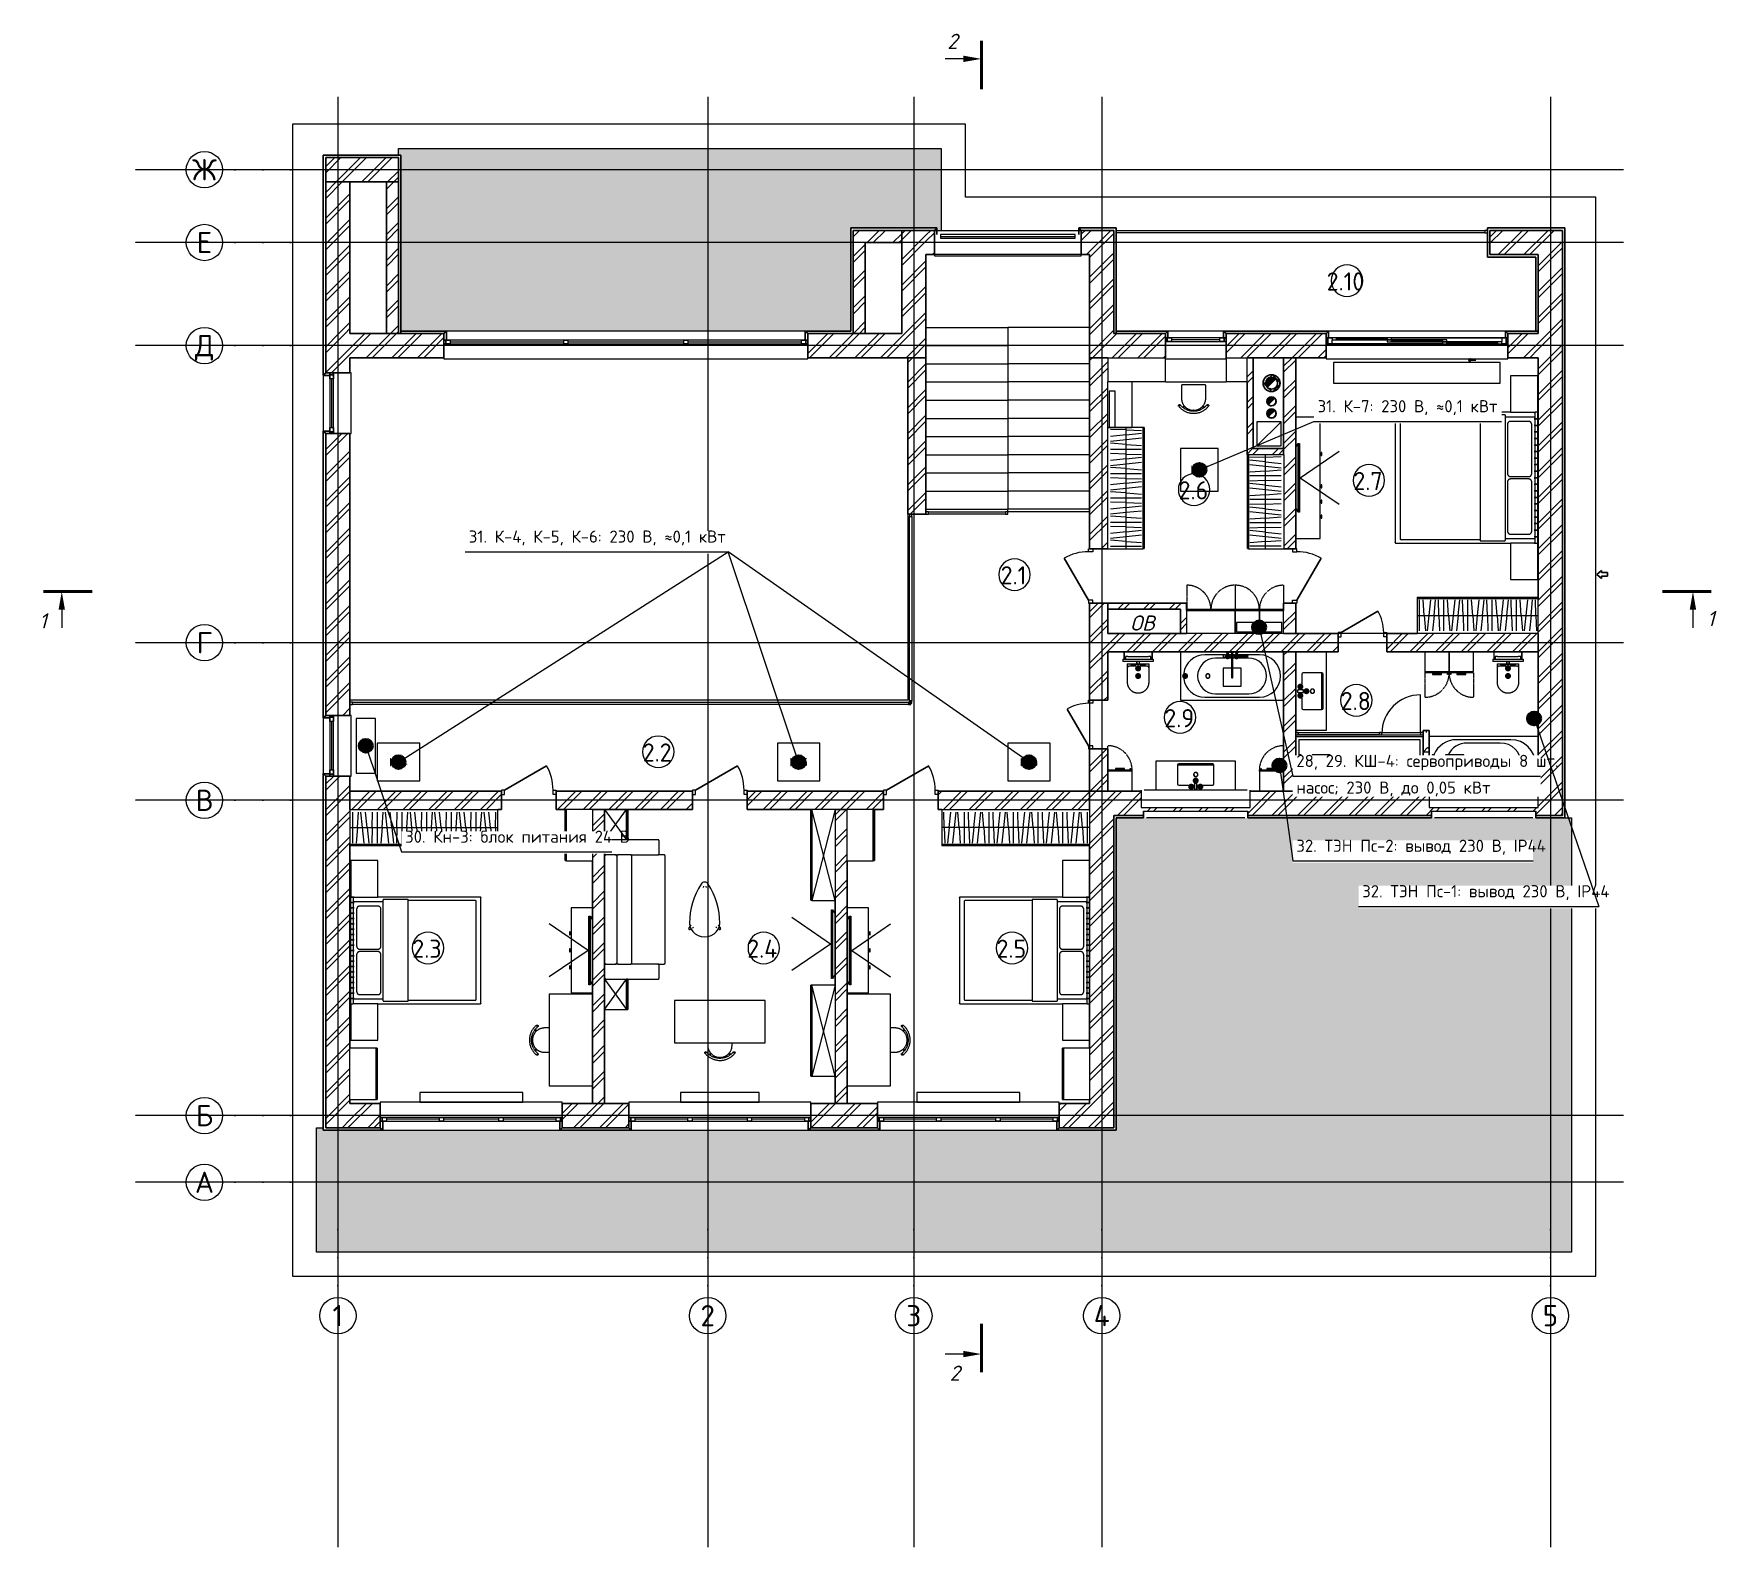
# Model space of a CAD drawing. Header units: millimetres. Extents: x -5016 to 62892, y -6019 to 88916.
# Drawn here: x -5016 to 22834, y 33981 to 58943 of the extents above; entities that cross this region are included whole.
import ezdxf
from ezdxf.enums import TextEntityAlignment as Align

# ---------------------------------------------------------------- set-up
doc = ezdxf.new("R2010")
doc.units = ezdxf.units.MM
for name, pattern in [('ОВ_ШП', [460, 300, -80, 0, -80]), ('Осевая 12-2-2', [16, 12, -2, 0, -2]), ('Пунктир 2-1_5', [3.5, 2, -1.5]), ('Сверху', [3.96875, 2.38125, -1.5875])]:
    doc.linetypes.add(name, pattern=pattern)
for name, color, linetype, lineweight in [('A-AREA-IDEN', 8, 'Continuous', 13), ('A-COLS', 8, 'Continuous', 13), ('A-DETL', 9, 'Continuous', 13), ('A-DETL-GENF', 9, 'Continuous', 13), ('A-DOOR', 8, 'Continuous', 13), ('A-FLOR', 9, 'Continuous', 13), ('A-FLOR-PATT', 9, 'Continuous', 13), ('A-GLAZ', 8, 'Continuous', 13), ('A-GLAZ-CURT', 8, 'Continuous', 13), ('A-GLAZ-CWMG', 8, 'Continuous', 13), ('A-WALL', 8, 'Continuous', 13), ('A-WALL-PATT', 8, 'Continuous', 13), ('G-ANNO-SYMB', 8, 'Continuous', 13), ('G-ANNO-TEXT', 8, 'Continuous', 13), ('I-FURN', 9, 'Continuous', 13), ('M-EQPM', 9, 'Continuous', 13), ('P-SANR-FIXT', 9, 'Continuous', 13), ('S-GRID', 8, 'Continuous', 13), ('S-STRS', 9, 'Continuous', 13), ('АР_подложка', 8, 'Continuous', 13), ('ОВ_выноски', 7, 'Continuous', 18), ('ОВ_марки', 7, 'Continuous', 18), ('ОВ_размеры', 7, 'Continuous', 13), ('ТЗ_контекст', 8, 'Continuous', 18), ('ТЗ_ЭОМ', 1, 'Continuous', 35)]:
    doc.layers.add(name, color=color, linetype=linetype, lineweight=lineweight)
doc.styles.add('GOST', font='isocpeur.ttf', dxfattribs={"width": 0.9})
doc.styles.add('GOST Common', font='GOST_Common.ttf', dxfattribs={"height": 300})
doc.styles.add('ISOCPEUR_I', font='isocpeui.ttf', dxfattribs={"height": 250})
pattern_1 = [(45, (0, 0), (-212.132, 212.132), []), (45, (0, 100), (-212.132, 212.132), [])]

# ---------------------------------------------------------------- blocks, each defined once
blk = doc.blocks.new('INT 18 Шкаф-ящики - INT 18 Шкаф-ящики-1564316-Этаж 2 - Планировка')
at = {"layer": 'I-FURN'}
for p, q in [((300, 350), (-300, 350)), ((-300, 350), (-300, 342)), ((-300, 312), (-300, -100)), ((300, -100), (300, 350)), ((-300, -100), (300, -100))]:
    blk.add_line(p, q, dxfattribs=at)
blk = doc.blocks.new('INT 18 Шкаф-ящики - INT 18 Шкаф-ящики-1564344-Этаж 2 - Планировка')
at = {"layer": 'I-FURN'}
for p, q in [((300, 100), (-300, 100)), ((-300, 100), (-300, -312)), ((300, -350), (300, 100)), ((-300, -342), (-300, -350)), ((-300, -350), (300, -350))]:
    blk.add_line(p, q, dxfattribs=at)
blk = doc.blocks.new('INT Мягкая стеновая панель - INT Мягкая стеновая панель-1564360-Этаж 2 - Планировка')
at = {"layer": 'I-FURN'}
for p, q in [((-1080, 340), (-1080, 310)), ((-982, 350), (-1070, 350)), ((-1070, 300), (-982, 300)), ((-972, 340), (-972, 310)), ((-972, 310), (-972, 340)), ((-874, 350), (-962, 350)), ((-962, 300), (-874, 300)), ((-864, 340), (-864, 310)), ((-864, 310), (-864, 340)), ((-766, 350), (-854, 350)), ((-854, 300), (-766, 300)), ((-756, 340), (-756, 310)), ((-756, 310), (-756, 340)), ((-658, 350), (-746, 350)), ((-746, 300), (-658, 300)), ((-648, 340), (-648, 310)), ((-648, 310), (-648, 340)), ((-550, 350), (-638, 350)), ((-638, 300), (-550, 300)), ((-540, 340), (-540, 310)), ((-540, 310), (-540, 340)), ((-442, 350), (-530, 350)), ((-530, 300), (-442, 300)), ((-432, 340), (-432, 310)), ((-432, 310), (-432, 340)), ((-334, 350), (-422, 350)), ((-422, 300), (-334, 300)), ((-324, 340), (-324, 310)), ((-324, 310), (-324, 340)), ((-226, 350), (-314, 350)), ((-314, 300), (-226, 300)), ((-216, 340), (-216, 310)), ((-216, 310), (-216, 340)), ((-118, 350), (-206, 350)), ((-206, 300), (-118, 300)), ((-108, 340), (-108, 310)), ((-108, 310), (-108, 340)), ((-10, 350), (-98, 350)), ((-98, 300), (-10, 300)), ((0, 340), (0, 310)), ((0, 310), (0, 340)), ((98, 350), (10, 350)), ((10, 300), (98, 300)), ((108, 340), (108, 310)), ((108, 310), (108, 340)), ((206, 350), (118, 350)), ((118, 300), (206, 300)), ((216, 340), (216, 310)), ((216, 310), (216, 340)), ((314, 350), (226, 350)), ((226, 300), (314, 300)), ((324, 340), (324, 310)), ((324, 310), (324, 340)), ((422, 350), (334, 350)), ((334, 300), (422, 300)), ((432, 340), (432, 310)), ((432, 310), (432, 340)), ((530, 350), (442, 350)), ((442, 300), (530, 300)), ((540, 340), (540, 310)), ((540, 310), (540, 340)), ((638, 350), (550, 350)), ((550, 300), (638, 300)), ((648, 340), (648, 310)), ((648, 310), (648, 340)), ((746, 350), (658, 350)), ((658, 300), (746, 300)), ((756, 340), (756, 310)), ((756, 310), (756, 340)), ((854, 350), (766, 350)), ((766, 300), (854, 300)), ((864, 340), (864, 310)), ((864, 310), (864, 340)), ((962, 350), (874, 350)), ((874, 300), (962, 300)), ((972, 310), (972, 340)), ((972, 340), (972, 310)), ((1070, 350), (982, 350)), ((982, 300), (1070, 300)), ((1080, 310), (1080, 340))]:
    blk.add_line(p, q, dxfattribs=at)
at = {"layer": 'I-FURN', "flags": 128}
for points in [[(-1070, 350), (-1073, 350), (-1075, 349), (-1077, 347), (-1079, 345), (-1080, 343), (-1080, 340)], [(-1080, 340), (-1080, 343), (-1079, 345)], [(-1080, 310), (-1080, 307), (-1079, 305), (-1077, 303), (-1075, 301), (-1073, 300), (-1070, 300)], [(-1079, 305), (-1080, 307), (-1080, 310)], [(-1075, 349), (-1073, 350), (-1070, 350)], [(-1070, 300), (-1073, 300), (-1075, 301)], [(-972, 340), (-972, 343), (-973, 345), (-975, 347), (-977, 349), (-979, 350), (-982, 350)], [(-982, 350), (-979, 350), (-977, 349)], [(-982, 300), (-979, 300), (-977, 301), (-975, 303), (-973, 305), (-972, 307), (-972, 310)], [(-977, 301), (-979, 300), (-982, 300)], [(-973, 345), (-972, 343), (-972, 340)], [(-972, 310), (-972, 307), (-973, 305)], [(-962, 350), (-965, 350), (-967, 349), (-969, 347), (-971, 345), (-972, 343), (-972, 340)], [(-972, 340), (-972, 343), (-971, 345)], [(-972, 310), (-972, 307), (-971, 305), (-969, 303), (-967, 301), (-965, 300), (-962, 300)], [(-971, 305), (-972, 307), (-972, 310)], [(-967, 349), (-965, 350), (-962, 350)], [(-962, 300), (-965, 300), (-967, 301)], [(-864, 340), (-864, 343), (-865, 345), (-867, 347), (-869, 349), (-871, 350), (-874, 350)], [(-874, 350), (-871, 350), (-869, 349)], [(-874, 300), (-871, 300), (-869, 301), (-867, 303), (-865, 305), (-864, 307), (-864, 310)], [(-869, 301), (-871, 300), (-874, 300)], [(-865, 345), (-864, 343), (-864, 340)], [(-864, 310), (-864, 307), (-865, 305)], [(-854, 350), (-857, 350), (-859, 349), (-861, 347), (-863, 345), (-864, 343), (-864, 340)], [(-864, 340), (-864, 343), (-863, 345)], [(-864, 310), (-864, 307), (-863, 305), (-861, 303), (-859, 301), (-857, 300), (-854, 300)], [(-863, 305), (-864, 307), (-864, 310)], [(-859, 349), (-857, 350), (-854, 350)], [(-854, 300), (-857, 300), (-859, 301)], [(-756, 340), (-756, 343), (-757, 345), (-759, 347), (-761, 349), (-763, 350), (-766, 350)], [(-766, 350), (-763, 350), (-761, 349)], [(-766, 300), (-763, 300), (-761, 301), (-759, 303), (-757, 305), (-756, 307), (-756, 310)], [(-761, 301), (-763, 300), (-766, 300)], [(-757, 345), (-756, 343), (-756, 340)], [(-756, 310), (-756, 307), (-757, 305)], [(-746, 350), (-749, 350), (-751, 349), (-753, 347), (-755, 345), (-756, 343), (-756, 340)], [(-756, 340), (-756, 343), (-755, 345)], [(-756, 310), (-756, 307), (-755, 305), (-753, 303), (-751, 301), (-749, 300), (-746, 300)], [(-755, 305), (-756, 307), (-756, 310)], [(-751, 349), (-749, 350), (-746, 350)], [(-746, 300), (-749, 300), (-751, 301)], [(-648, 340), (-648, 343), (-649, 345), (-651, 347), (-653, 349), (-655, 350), (-658, 350)], [(-658, 350), (-655, 350), (-653, 349)], [(-658, 300), (-655, 300), (-653, 301), (-651, 303), (-649, 305), (-648, 307), (-648, 310)], [(-653, 301), (-655, 300), (-658, 300)], [(-649, 345), (-648, 343), (-648, 340)], [(-648, 310), (-648, 307), (-649, 305)], [(-638, 350), (-641, 350), (-643, 349), (-645, 347), (-647, 345), (-648, 343), (-648, 340)], [(-648, 340), (-648, 343), (-647, 345)], [(-648, 310), (-648, 307), (-647, 305), (-645, 303), (-643, 301), (-641, 300), (-638, 300)], [(-647, 305), (-648, 307), (-648, 310)], [(-643, 349), (-641, 350), (-638, 350)], [(-638, 300), (-641, 300), (-643, 301)], [(-540, 340), (-540, 343), (-541, 345), (-543, 347), (-545, 349), (-547, 350), (-550, 350)], [(-550, 350), (-547, 350), (-545, 349)], [(-550, 300), (-547, 300), (-545, 301), (-543, 303), (-541, 305), (-540, 307), (-540, 310)], [(-545, 301), (-547, 300), (-550, 300)], [(-541, 345), (-540, 343), (-540, 340)], [(-540, 310), (-540, 307), (-541, 305)], [(-530, 350), (-533, 350), (-535, 349), (-537, 347), (-539, 345), (-540, 343), (-540, 340)], [(-540, 340), (-540, 343), (-539, 345)], [(-540, 310), (-540, 307), (-539, 305), (-537, 303), (-535, 301), (-533, 300), (-530, 300)], [(-539, 305), (-540, 307), (-540, 310)], [(-535, 349), (-533, 350), (-530, 350)], [(-530, 300), (-533, 300), (-535, 301)], [(-432, 340), (-432, 343), (-433, 345), (-435, 347), (-437, 349), (-439, 350), (-442, 350)], [(-442, 350), (-439, 350), (-437, 349)], [(-442, 300), (-439, 300), (-437, 301), (-435, 303), (-433, 305), (-432, 307), (-432, 310)], [(-437, 301), (-439, 300), (-442, 300)], [(-433, 345), (-432, 343), (-432, 340)], [(-432, 310), (-432, 307), (-433, 305)], [(-422, 350), (-425, 350), (-427, 349), (-429, 347), (-431, 345), (-432, 343), (-432, 340)], [(-432, 340), (-432, 343), (-431, 345)], [(-432, 310), (-432, 307), (-431, 305), (-429, 303), (-427, 301), (-425, 300), (-422, 300)], [(-431, 305), (-432, 307), (-432, 310)], [(-427, 349), (-425, 350), (-422, 350)], [(-422, 300), (-425, 300), (-427, 301)], [(-324, 340), (-324, 343), (-325, 345), (-327, 347), (-329, 349), (-331, 350), (-334, 350)], [(-334, 350), (-331, 350), (-329, 349)], [(-334, 300), (-331, 300), (-329, 301), (-327, 303), (-325, 305), (-324, 307), (-324, 310)], [(-329, 301), (-331, 300), (-334, 300)], [(-325, 345), (-324, 343), (-324, 340)], [(-324, 310), (-324, 307), (-325, 305)], [(-314, 350), (-317, 350), (-319, 349), (-321, 347), (-323, 345), (-324, 343), (-324, 340)], [(-324, 340), (-324, 343), (-323, 345)], [(-324, 310), (-324, 307), (-323, 305), (-321, 303), (-319, 301), (-317, 300), (-314, 300)], [(-323, 305), (-324, 307), (-324, 310)], [(-319, 349), (-317, 350), (-314, 350)], [(-314, 300), (-317, 300), (-319, 301)], [(-216, 340), (-216, 343), (-217, 345), (-219, 347), (-221, 349), (-223, 350), (-226, 350)], [(-226, 350), (-223, 350), (-221, 349)], [(-226, 300), (-223, 300), (-221, 301), (-219, 303), (-217, 305), (-216, 307), (-216, 310)], [(-221, 301), (-223, 300), (-226, 300)], [(-217, 345), (-216, 343), (-216, 340)], [(-216, 310), (-216, 307), (-217, 305)], [(-206, 350), (-209, 350), (-211, 349), (-213, 347), (-215, 345), (-216, 343), (-216, 340)], [(-216, 340), (-216, 343), (-215, 345)], [(-216, 310), (-216, 307), (-215, 305), (-213, 303), (-211, 301), (-209, 300), (-206, 300)], [(-215, 305), (-216, 307), (-216, 310)], [(-211, 349), (-209, 350), (-206, 350)], [(-206, 300), (-209, 300), (-211, 301)], [(-108, 340), (-108, 343), (-109, 345), (-111, 347), (-113, 349), (-115, 350), (-118, 350)], [(-118, 350), (-115, 350), (-113, 349)], [(-118, 300), (-115, 300), (-113, 301), (-111, 303), (-109, 305), (-108, 307), (-108, 310)], [(-113, 301), (-115, 300), (-118, 300)], [(-109, 345), (-108, 343), (-108, 340)], [(-108, 310), (-108, 307), (-109, 305)], [(-98, 350), (-101, 350), (-103, 349), (-105, 347), (-107, 345), (-108, 343), (-108, 340)], [(-108, 340), (-108, 343), (-107, 345)], [(-108, 310), (-108, 307), (-107, 305), (-105, 303), (-103, 301), (-101, 300), (-98, 300)], [(-107, 305), (-108, 307), (-108, 310)], [(-103, 349), (-101, 350), (-98, 350)], [(-98, 300), (-101, 300), (-103, 301)], [(0, 340), (0, 343), (-1, 345), (-3, 347), (-5, 349), (-7, 350), (-10, 350)], [(-10, 350), (-7, 350), (-5, 349)], [(-10, 300), (-7, 300), (-5, 301), (-3, 303), (-1, 305), (0, 307), (0, 310)], [(-5, 301), (-7, 300), (-10, 300)], [(-1, 345), (0, 343), (0, 340)], [(0, 310), (0, 307), (-1, 305)], [(10, 350), (7, 350), (5, 349), (3, 347), (1, 345), (0, 343), (0, 340)], [(0, 340), (0, 343), (1, 345)], [(0, 310), (0, 307), (1, 305), (3, 303), (5, 301), (7, 300), (10, 300)], [(1, 305), (0, 307), (0, 310)], [(5, 349), (7, 350), (10, 350)], [(10, 300), (7, 300), (5, 301)], [(108, 340), (108, 343), (107, 345), (105, 347), (103, 349), (101, 350), (98, 350)], [(98, 350), (101, 350), (103, 349)], [(98, 300), (101, 300), (103, 301), (105, 303), (107, 305), (108, 307), (108, 310)], [(103, 301), (101, 300), (98, 300)], [(107, 345), (108, 343), (108, 340)], [(108, 310), (108, 307), (107, 305)], [(118, 350), (115, 350), (113, 349), (111, 347), (109, 345), (108, 343), (108, 340)], [(108, 340), (108, 343), (109, 345)], [(108, 310), (108, 307), (109, 305), (111, 303), (113, 301), (115, 300), (118, 300)], [(109, 305), (108, 307), (108, 310)], [(113, 349), (115, 350), (118, 350)], [(118, 300), (115, 300), (113, 301)], [(216, 340), (216, 343), (215, 345), (213, 347), (211, 349), (209, 350), (206, 350)], [(206, 350), (209, 350), (211, 349)], [(206, 300), (209, 300), (211, 301), (213, 303), (215, 305), (216, 307), (216, 310)], [(211, 301), (209, 300), (206, 300)], [(215, 345), (216, 343), (216, 340)], [(216, 310), (216, 307), (215, 305)], [(226, 350), (223, 350), (221, 349), (219, 347), (217, 345), (216, 343), (216, 340)], [(216, 340), (216, 343), (217, 345)], [(216, 310), (216, 307), (217, 305), (219, 303), (221, 301), (223, 300), (226, 300)], [(217, 305), (216, 307), (216, 310)], [(221, 349), (223, 350), (226, 350)], [(226, 300), (223, 300), (221, 301)], [(324, 340), (324, 343), (323, 345), (321, 347), (319, 349), (317, 350), (314, 350)], [(314, 350), (317, 350), (319, 349)], [(314, 300), (317, 300), (319, 301), (321, 303), (323, 305), (324, 307), (324, 310)], [(319, 301), (317, 300), (314, 300)], [(323, 345), (324, 343), (324, 340)], [(324, 310), (324, 307), (323, 305)], [(334, 350), (331, 350), (329, 349), (327, 347), (325, 345), (324, 343), (324, 340)], [(324, 340), (324, 343), (325, 345)], [(324, 310), (324, 307), (325, 305), (327, 303), (329, 301), (331, 300), (334, 300)], [(325, 305), (324, 307), (324, 310)], [(329, 349), (331, 350), (334, 350)], [(334, 300), (331, 300), (329, 301)], [(432, 340), (432, 343), (431, 345), (429, 347), (427, 349), (425, 350), (422, 350)], [(422, 350), (425, 350), (427, 349)], [(422, 300), (425, 300), (427, 301), (429, 303), (431, 305), (432, 307), (432, 310)], [(427, 301), (425, 300), (422, 300)], [(431, 345), (432, 343), (432, 340)], [(432, 310), (432, 307), (431, 305)], [(442, 350), (439, 350), (437, 349), (435, 347), (433, 345), (432, 343), (432, 340)], [(432, 340), (432, 343), (433, 345)], [(432, 310), (432, 307), (433, 305), (435, 303), (437, 301), (439, 300), (442, 300)], [(433, 305), (432, 307), (432, 310)], [(437, 349), (439, 350), (442, 350)], [(442, 300), (439, 300), (437, 301)], [(540, 340), (540, 343), (539, 345), (537, 347), (535, 349), (533, 350), (530, 350)], [(530, 350), (533, 350), (535, 349)], [(530, 300), (533, 300), (535, 301), (537, 303), (539, 305), (540, 307), (540, 310)], [(535, 301), (533, 300), (530, 300)], [(539, 345), (540, 343), (540, 340)], [(540, 310), (540, 307), (539, 305)], [(550, 350), (547, 350), (545, 349), (543, 347), (541, 345), (540, 343), (540, 340)], [(540, 340), (540, 343), (541, 345)], [(540, 310), (540, 307), (541, 305), (543, 303), (545, 301), (547, 300), (550, 300)], [(541, 305), (540, 307), (540, 310)], [(545, 349), (547, 350), (550, 350)], [(550, 300), (547, 300), (545, 301)], [(648, 340), (648, 343), (647, 345), (645, 347), (643, 349), (641, 350), (638, 350)], [(638, 350), (641, 350), (643, 349)], [(638, 300), (641, 300), (643, 301), (645, 303), (647, 305), (648, 307), (648, 310)], [(643, 301), (641, 300), (638, 300)], [(647, 345), (648, 343), (648, 340)], [(648, 310), (648, 307), (647, 305)], [(658, 350), (655, 350), (653, 349), (651, 347), (649, 345), (648, 343), (648, 340)], [(648, 340), (648, 343), (649, 345)], [(648, 310), (648, 307), (649, 305), (651, 303), (653, 301), (655, 300), (658, 300)], [(649, 305), (648, 307), (648, 310)], [(653, 349), (655, 350), (658, 350)], [(658, 300), (655, 300), (653, 301)], [(756, 340), (756, 343), (755, 345), (753, 347), (751, 349), (749, 350), (746, 350)], [(746, 350), (749, 350), (751, 349)], [(746, 300), (749, 300), (751, 301), (753, 303), (755, 305), (756, 307), (756, 310)], [(751, 301), (749, 300), (746, 300)], [(755, 345), (756, 343), (756, 340)], [(756, 310), (756, 307), (755, 305)], [(766, 350), (763, 350), (761, 349), (759, 347), (757, 345), (756, 343), (756, 340)], [(756, 340), (756, 343), (757, 345)], [(756, 310), (756, 307), (757, 305), (759, 303), (761, 301), (763, 300), (766, 300)], [(757, 305), (756, 307), (756, 310)], [(761, 349), (763, 350), (766, 350)], [(766, 300), (763, 300), (761, 301)], [(864, 340), (864, 343), (863, 345), (861, 347), (859, 349), (857, 350), (854, 350)], [(854, 350), (857, 350), (859, 349)], [(854, 300), (857, 300), (859, 301), (861, 303), (863, 305), (864, 307), (864, 310)], [(859, 301), (857, 300), (854, 300)], [(863, 345), (864, 343), (864, 340)], [(864, 310), (864, 307), (863, 305)], [(874, 350), (871, 350), (869, 349), (867, 347), (865, 345), (864, 343), (864, 340)], [(864, 340), (864, 343), (865, 345)], [(864, 310), (864, 307), (865, 305), (867, 303), (869, 301), (871, 300), (874, 300)], [(865, 305), (864, 307), (864, 310)], [(869, 349), (871, 350), (874, 350)], [(874, 300), (871, 300), (869, 301)], [(972, 340), (972, 343), (971, 345), (969, 347), (967, 349), (965, 350), (962, 350)], [(962, 350), (965, 350), (967, 349)], [(962, 300), (965, 300), (967, 301), (969, 303), (971, 305), (972, 307), (972, 310)], [(967, 301), (965, 300), (962, 300)], [(971, 345), (972, 343), (972, 340)], [(972, 310), (972, 307), (971, 305)], [(982, 350), (979, 350), (977, 349), (975, 347), (973, 345), (972, 343), (972, 340)], [(972, 340), (972, 343), (973, 345)], [(972, 310), (972, 307), (973, 305), (975, 303), (977, 301), (979, 300), (982, 300)], [(973, 305), (972, 307), (972, 310)], [(977, 349), (979, 350), (982, 350)], [(982, 300), (979, 300), (977, 301)], [(1080, 340), (1080, 343), (1079, 345), (1077, 347), (1075, 349), (1073, 350), (1070, 350)], [(1070, 350), (1073, 350), (1075, 349)], [(1070, 300), (1073, 300), (1075, 301), (1077, 303), (1079, 305), (1080, 307), (1080, 310)], [(1075, 301), (1073, 300), (1070, 300)], [(1079, 345), (1080, 343), (1080, 340)], [(1080, 310), (1080, 307), (1079, 305)]]:
    blk.add_lwpolyline(points, dxfattribs=at)
blk = doc.blocks.new('INT 15 Тумба - INT 15 Тумба-1564459-Этаж 2 - Планировка')
at = {"layer": 'I-FURN'}
for p, q in [((-1000, 200), (-1000, -200)), ((1000, -200), (1000, 200)), ((-1000, -200), (1000, -200)), ((-618, -218), (-668, -218)), ((-668, -218), (-668, -230)), ((-668, -230), (-618, -230)), ((-648, -200), (-648, -221)), ((-646, -200), (-648, -200)), ((-648, -200), (-648, -200)), ((-638, -200), (-641, -200)), ((-638, -221), (-638, -200)), ((-638, -200), (-638, -200)), ((-618, -230), (-618, -218)), ((-367, -218), (-417, -218)), ((-417, -218), (-417, -230)), ((-417, -230), (-367, -230)), ((-397, -200), (-397, -221)), ((-395, -200), (-397, -200)), ((-397, -200), (-397, -200)), ((-387, -200), (-390, -200)), ((-387, -221), (-387, -200)), ((-387, -200), (-387, -200)), ((-367, -230), (-367, -218)), ((-116, -218), (-166, -218)), ((-166, -218), (-166, -230)), ((-166, -230), (-116, -230)), ((-146, -200), (-146, -221)), ((-144, -200), (-146, -200)), ((-146, -200), (-146, -200)), ((-136, -200), (-139, -200)), ((-136, -221), (-136, -200)), ((-136, -200), (-136, -200)), ((-116, -230), (-116, -218)), ((417, -218), (367, -218)), ((367, -218), (367, -230)), ((367, -230), (417, -230)), ((387, -200), (387, -221)), ((390, -200), (387, -200)), ((387, -200), (387, -200)), ((397, -200), (395, -200)), ((397, -221), (397, -200)), ((397, -200), (397, -200)), ((417, -230), (417, -218))]:
    blk.add_line(p, q, dxfattribs=at)
blk = doc.blocks.new('ТВ - Плоский экран1 - ТВ 60_ 3-1356783-Этаж 2 - Планировка')
at = {"layer": 'M-EQPM'}
for p, q in [((-570, 19), (-500, 59)), ((-570, -1), (-570, 19)), ((-570, 19), (563, 19)), ((563, 19), (-570, 19)), ((493, 59), (563, 19)), ((563, 19), (563, -1)), ((563, -1), (-570, -1)), ((-4, -16), (-442, -655)), ((-4, -16), (434, -655))]:
    blk.add_line(p, q, dxfattribs=at)
blk = doc.blocks.new('INT 04 Душевая кабина - INT 04 Душевая кабина-1564509-Этаж 2 - Планировка')
at = {"layer": 'P-SANR-FIXT'}
for p, q in [((1600, 400), (-400, 400)), ((-400, 400), (-400, -400)), ((-355, 355), (-365, 365)), ((-355, 305), (-365, 295)), ((-305, 355), (-295, 365)), ((-305, 305), (-295, 295)), ((1600, 150), (1600, 400)), ((1600, 120), (1600, 122)), ((1600, -122), (1600, -120)), ((1600, -400), (1600, -150)), ((1650, -450), (-450, -450)), ((-400, -400), (1600, -400))]:
    blk.add_line(p, q, dxfattribs=at)
at = {"layer": 'P-SANR-FIXT', "flags": 128}
for points in [[(-295, 330), (-295, 331), (-295, 333), (-295, 334), (-295, 336), (-296, 337), (-296, 338), (-296, 340), (-297, 341), (-297, 342), (-298, 344), (-298, 345), (-299, 346), (-300, 347), (-300, 349), (-301, 350), (-302, 351), (-303, 352), (-304, 353), (-305, 354), (-306, 355), (-307, 356), (-308, 357), (-309, 358), (-310, 359), (-311, 359), (-312, 360), (-314, 361), (-315, 362), (-316, 362), (-317, 363), (-319, 363), (-320, 364), (-321, 364), (-323, 364), (-324, 364), (-325, 365), (-327, 365), (-328, 365), (-330, 365), (-331, 365), (-332, 365), (-334, 365), (-335, 365), (-337, 364), (-338, 364), (-339, 364), (-341, 363), (-342, 363), (-343, 362), (-345, 362), (-346, 361), (-347, 361), (-348, 360), (-349, 359), (-351, 358), (-352, 357), (-353, 357), (-354, 356), (-355, 355), (-356, 354), (-357, 353), (-358, 352), (-358, 350), (-359, 349), (-360, 348), (-361, 347), (-361, 346), (-362, 344), (-362, 343), (-363, 342), (-363, 340), (-364, 339), (-364, 338), (-364, 336), (-365, 335), (-365, 334), (-365, 332), (-365, 331), (-365, 330)], [(-365, 330), (-365, 329), (-365, 327), (-365, 326), (-365, 324), (-364, 323), (-364, 322), (-364, 320), (-363, 319), (-363, 318), (-362, 316), (-362, 315), (-361, 314), (-360, 313), (-360, 311), (-359, 310), (-358, 309), (-357, 308), (-356, 307), (-355, 306), (-354, 305), (-353, 304), (-352, 303), (-351, 302), (-350, 301), (-349, 301), (-348, 300), (-346, 299), (-345, 298), (-344, 298), (-343, 297), (-341, 297), (-340, 296), (-339, 296), (-337, 296), (-336, 296), (-335, 295), (-333, 295), (-332, 295), (-330, 295), (-329, 295), (-328, 295), (-326, 295), (-325, 295), (-323, 296), (-322, 296), (-321, 296), (-319, 297), (-318, 297), (-317, 298), (-315, 298), (-314, 299), (-313, 299), (-312, 300), (-311, 301), (-309, 302), (-308, 303), (-307, 303), (-306, 304), (-305, 305), (-304, 306), (-303, 307), (-302, 308), (-302, 310), (-301, 311), (-300, 312), (-299, 313), (-299, 314), (-298, 316), (-298, 317), (-297, 318), (-297, 320), (-296, 321), (-296, 322), (-296, 324), (-295, 325), (-295, 326), (-295, 328), (-295, 329), (-295, 330)]]:
    blk.add_lwpolyline(points, dxfattribs=at)
at = {"layer": 'P-SANR-FIXT'}
for radius, start, end in [(35, 0, 180), (35, 180, 0), (33, 0, 180), (33, 180, 0)]:
    blk.add_arc((-330, 330), radius, start, end, dxfattribs=at)
blk = doc.blocks.new('Дверь-Витраж-Одинарная-Остекление - Дверь-Витраж-Одинарная-Остекление-1564526-Этаж 2 - Планировка')
at = {"layer": 'A-DOOR'}
blk.add_line((320, 20), (320, 640), dxfattribs=at)
blk.add_arc((320, 0), 640, 90, 180, dxfattribs=at)
blk = doc.blocks.new('Прямоугольный импост - Прямоугольный импост чёрный-1563507-Этаж 2 - Планировка')
at = {"layer": 'A-GLAZ-CWMG'}
for p, q in [((-40, 20), (0, 20)), ((-40, -20), (-40, 20)), ((0, 20), (0, -20)), ((0, -20), (-40, -20))]:
    blk.add_line(p, q, dxfattribs=at)
blk = doc.blocks.new('Прямоугольный импост - Прямоугольный импост чёрный-1563508-Этаж 2 - Планировка')
at = {"layer": 'A-GLAZ-CWMG'}
for p, q in [((0, 20), (-40, 20)), ((-40, 20), (-40, -20)), ((0, -20), (0, 20)), ((-40, -20), (0, -20))]:
    blk.add_line(p, q, dxfattribs=at)
blk = doc.blocks.new('Прямоугольный импост - Прямоугольный импост чёрный-1564528-Этаж 2 - Планировка')
at = {"layer": 'A-GLAZ-CWMG'}
for p, q in [((19388, 12093), (20028, 12093)), ((19388, 12053), (20028, 12053))]:
    blk.add_line(p, q, dxfattribs=at)
blk = doc.blocks.new('INT 04 Душевая система наружного монтажа - INT 04 Душевая система наружного монтажа-1564529-Этаж 2 - Планировка')
at = {"layer": 'A-DETL-GENF', "true_color": 0xff0000}
blk.add_hatch(color=1, dxfattribs=at).paths.add_polyline_path([(-25, 75), (-27, 88), (-32, 100), (-40, 110), (-50, 118), (-62, 123), (-75, 125), (-88, 123), (-100, 118), (-110, 110), (-118, 100), (-123, 88), (-125, 75), (-123, 62), (-118, 50), (-108, 38), (-100, 32), (-88, 27), (-75, 25), (-62, 27), (-50, 32), (-40, 40), (-30, 54), (-27, 62)])
at = {"layer": 'A-DETL-GENF', "true_color": 0x0000ff}
blk.add_hatch(color=5, dxfattribs=at).paths.add_polyline_path([(125, 75), (123, 88), (118, 100), (110, 110), (100, 118), (88, 123), (75, 125), (62, 123), (50, 118), (40, 110), (32, 100), (27, 88), (25, 75), (28, 60), (32, 50), (42, 38), (50, 32), (62, 27), (75, 25), (88, 27), (103, 34), (110, 40), (118, 50), (123, 62)])
at = {"layer": 'P-SANR-FIXT'}
for p, q in [((150, 570), (-150, 570)), ((-150, 570), (-150, 270)), ((150, 270), (150, 570)), ((-10, 360), (-10, 130)), ((10, 130), (10, 360)), ((-150, 270), (-10, 270)), ((-122, 90), (-150, 90)), ((-150, 90), (-150, 70)), ((-150, 70), (-150, 50)), ((-150, 50), (-122, 50)), ((-122, 58), (-122, 50)), ((-122, 52), (-120, 52)), ((-120, 53), (-120, 50)), ((-120, 50), (-118, 50)), ((-105, 4), (-105, 0)), ((-45, 4), (-105, 4)), ((-104, 4), (-105, 4)), ((-89, 27), (-89, 4)), ((-61, 4), (-61, 27)), ((-45, 4), (-46, 4)), ((-45, 0), (-45, 4)), ((-32, 50), (-10, 50)), ((-30, 4), (-30, 0)), ((30, 4), (-30, 4)), ((-29, 4), (-30, 4)), ((-30, 0), (-29, 0)), ((-30, 0), (30, 0)), ((-9, 90), (-28, 90)), ((-10, 60), (-10, 4)), ((9, 96), (30, 96)), ((10, 270), (150, 270)), ((28, 90), (10, 90)), ((10, 4), (10, 60)), ((10, 50), (32, 50)), ((13, 66), (15, 61)), ((15, 61), (27, 61)), ((30, 4), (29, 4)), ((29, 0), (30, 0)), ((30, 0), (30, 4)), ((45, 4), (45, 0)), ((105, 4), (45, 4)), ((46, 4), (45, 4)), ((61, 27), (61, 4)), ((89, 4), (89, 27)), ((105, 4), (104, 4)), ((105, 0), (105, 4)), ((118, 50), (120, 50)), ((120, 53), (120, 50)), ((120, 52), (122, 52)), ((150, 90), (122, 90)), ((122, 58), (122, 50)), ((122, 50), (150, 50)), ((150, 79), (150, 90)), ((150, 50), (150, 61))]:
    blk.add_line(p, q, dxfattribs=at)
at = {"layer": 'P-SANR-FIXT', "flags": 128}
for points in [[(-10, 420), (-10, 420), (-10, 420), (-10, 420), (-10, 419), (-10, 419), (-10, 418), (-10, 418), (-10, 417), (-10, 416), (-10, 415), (-10, 414), (-10, 413), (-10, 412), (-10, 411), (-10, 410), (-10, 408), (-10, 407), (-10, 405), (-10, 403), (-10, 402), (-10, 400), (-10, 398), (-10, 396), (-10, 394), (-10, 392), (-10, 390), (-10, 388), (-10, 386), (-10, 384), (-10, 382), (-10, 379), (-10, 377), (-10, 375), (-10, 373), (-10, 370), (-10, 368), (-10, 365), (-10, 363), (-10, 361), (-10, 360)], [(10, 360), (10, 362), (10, 365), (10, 367), (10, 370), (10, 372), (10, 374), (10, 377), (10, 379), (10, 381), (10, 383), (10, 386), (10, 388), (10, 390), (10, 392), (10, 394), (10, 396), (10, 398), (10, 400), (10, 401), (10, 403), (10, 405), (10, 406), (10, 408), (10, 409), (10, 410), (10, 412), (10, 413), (10, 414), (10, 415), (10, 416), (10, 417), (10, 417), (10, 418), (10, 419), (10, 419), (10, 419), (10, 420), (10, 420), (10, 420), (10, 420)], [(-10, 130), (-10, 128), (-10, 125), (-10, 123), (-10, 120), (-10, 118), (-10, 116), (-10, 113), (-10, 111), (-10, 109), (-10, 107), (-10, 104), (-10, 102), (-10, 100), (-10, 98), (-10, 96), (-10, 94), (-10, 92), (-10, 90), (-10, 89), (-10, 87), (-10, 85), (-10, 84), (-10, 82), (-10, 81), (-10, 80), (-10, 78), (-10, 77), (-10, 76), (-10, 75), (-10, 74), (-10, 73), (-10, 73), (-10, 72), (-10, 71), (-10, 71), (-10, 71), (-10, 70), (-10, 70), (-10, 70), (-10, 70)], [(10, 70), (10, 70), (10, 70), (10, 70), (10, 71), (10, 71), (10, 72), (10, 72), (10, 73), (10, 74), (10, 75), (10, 76), (10, 77), (10, 78), (10, 79), (10, 80), (10, 82), (10, 83), (10, 85), (10, 87), (10, 88), (10, 90), (10, 92), (10, 94), (10, 96), (10, 98), (10, 100), (10, 102), (10, 104), (10, 106), (10, 108), (10, 111), (10, 113), (10, 115), (10, 117), (10, 120), (10, 122), (10, 125), (10, 127), (10, 129), (10, 130)], [(147, 62), (139, 62), (132, 62), (125, 62), (123, 62)], [(125, 78), (131, 78), (138, 78), (146, 78), (147, 78)], [(250, 78), (250, 78), (249, 78), (248, 78), (247, 78), (246, 78), (244, 78), (241, 78), (239, 78), (236, 78), (233, 78), (229, 78), (225, 78), (221, 78), (216, 78), (212, 78), (207, 78), (201, 78), (195, 78), (190, 78), (183, 78), (177, 78), (170, 78), (163, 78), (156, 78), (149, 78), (147, 78)], [(147, 62), (154, 62), (161, 62), (168, 62), (175, 62), (182, 62), (188, 62), (194, 62), (200, 62), (205, 62), (210, 62), (215, 62), (220, 62), (224, 62), (228, 62), (232, 62), (235, 62), (238, 62), (241, 62), (243, 62), (245, 62), (247, 62), (248, 62), (249, 62), (250, 62), (250, 62), (250, 62)], [(246, 78), (247, 78), (248, 78), (249, 78), (249, 78), (250, 78), (250, 78), (250, 78)], [(250, 62), (250, 62), (250, 62), (249, 62), (248, 62), (248, 62), (246, 62)], [(250, 78), (250, 78), (251, 78), (251, 78), (251, 78), (252, 78), (252, 78), (252, 78), (253, 78), (253, 77), (253, 77), (253, 77), (254, 77), (254, 77), (254, 77), (255, 77), (255, 76), (255, 76), (255, 76), (256, 76), (256, 76), (256, 75), (256, 75), (256, 75), (257, 75), (257, 74), (257, 74), (257, 74), (257, 73), (257, 73), (257, 73), (258, 73), (258, 72), (258, 72), (258, 72), (258, 71), (258, 71), (258, 71), (258, 70), (258, 70), (258, 70), (258, 69), (258, 69), (258, 69), (258, 68), (258, 68), (258, 68), (258, 68), (258, 67), (257, 67), (257, 67), (257, 66), (257, 66), (257, 66), (257, 66), (256, 65), (256, 65), (256, 65), (256, 65), (256, 64), (255, 64), (255, 64), (255, 64), (255, 63), (254, 63), (254, 63), (254, 63), (254, 63), (253, 63), (253, 63), (253, 62), (252, 62), (252, 62), (252, 62), (251, 62), (251, 62), (251, 62), (250, 62), (250, 62), (250, 62)]]:
    blk.add_lwpolyline(points, dxfattribs=at)
at = {"layer": 'P-SANR-FIXT'}
for centre, radius, start, end in [((0, 420), 12, 90, 206.773), ((0, 420), 10, 0, 180), ((0, 420), 10, 135, 180), ((0, 420), 10, 90, 105), ((0, 420), 12, 331.215, 90), ((0, 420), 10, 75, 90), ((0, 420), 10, 0, 45), ((0, 70), 14, 135, 180), ((0, 70), 14, 180, 360), ((0, 70), 10, 180, 360), ((0, 70), 10, 180, 225), ((0, 70), 10, 255, 270), ((0, 70), 10, 270, 285), ((0, 70), 10, 330, 25.92), ((0, 70), 14, 360, 45), ((30, 70), 12, 227.5246, 261.7504), ((250, 70), 8, 270, 90)]:
    blk.add_arc(centre, radius, start, end, dxfattribs=at)
for points, knots in [([(-8, 58), (-8, 58), (-8, 58), (-8, 59), (-9, 59), (-9, 59), (-9, 60), (-9, 60)], [0.7760417, 0.7760417, 0.7760417, 0.7760417, 0.78125, 0.7916667, 0.8333333, 0.875, 0.8854167, 0.8854167, 0.8854167, 0.8854167]), ([(-5, 57), (-5, 57), (-6, 57), (-6, 57), (-6, 58), (-6, 58)], [0.66666667, 0.66666667, 0.66666667, 0.66666667, 0.6875, 0.70833333, 0.72064687, 0.72064687, 0.72064687, 0.72064687]), ([(6, 58), (6, 57), (6, 57), (5, 57), (5, 57), (5, 57)], [0.27777778, 0.27777778, 0.27777778, 0.27777778, 0.30555556, 0.31944444, 0.33333333, 0.33333333, 0.33333333, 0.33333333]), ([(9, 60), (9, 60), (9, 59), (9, 59), (9, 59), (8, 59), (8, 58), (8, 58), (8, 58), (8, 58)], [0.1111111, 0.1111111, 0.1111111, 0.1111111, 0.125, 0.1388889, 0.1666667, 0.1944444, 0.2083333, 0.2152778, 0.2222222, 0.2222222, 0.2222222, 0.2222222]), ([(28, 58), (28, 58), (27, 58), (26, 59), (25, 59), (25, 59), (24, 59)], [0.3333333, 0.3333333, 0.3333333, 0.3333333, 0.3888889, 0.4166667, 0.4444444, 0.4982305, 0.4982305, 0.4982305, 0.4982305]), ([(147, 62), (147, 62), (148, 62), (150, 64), (151, 66), (151, 69), (151, 71), (150, 75), (149, 77), (148, 78), (147, 78)], [0, 0, 0, 0, 0.111111, 0.222222, 0.333333, 0.444444, 0.555556, 0.666667, 0.833333, 1, 1, 1, 1])]:
    blk.add_open_spline(points, degree=3, knots=knots, dxfattribs=at)
blk = doc.blocks.new('INT 04 Душевая система наружного монтажа - INT 04 Душевая система наружного монтажа-V1-Этаж 2 - Планировка')
at = {"layer": 'A-DETL-GENF', "true_color": 0xff0000}
blk.add_hatch(color=1, dxfattribs=at).paths.add_polyline_path([(-25, 75), (-27, 88), (-32, 100), (-40, 110), (-50, 118), (-62, 123), (-75, 125), (-88, 123), (-100, 118), (-110, 110), (-118, 100), (-123, 88), (-125, 75), (-123, 62), (-118, 50), (-110, 40), (-96, 30), (-88, 27), (-75, 25), (-62, 27), (-50, 32), (-40, 40), (-30, 54), (-27, 62), (-25, 71)])
at = {"layer": 'A-DETL-GENF', "true_color": 0x0000ff}
blk.add_hatch(color=5, dxfattribs=at).paths.add_polyline_path([(125, 75), (123, 88), (118, 100), (110, 110), (100, 118), (88, 123), (75, 125), (62, 123), (50, 118), (40, 110), (32, 100), (27, 88), (25, 71), (27, 62), (33, 49), (40, 40), (50, 32), (62, 27), (75, 25), (88, 27), (103, 34), (110, 40), (118, 50), (123, 62)])
at = {"layer": 'P-SANR-FIXT'}
for p, q in [((150, 570), (-150, 570)), ((-150, 570), (-150, 270)), ((150, 270), (150, 570)), ((-10, 360), (-10, 130)), ((10, 130), (10, 360)), ((-150, 270), (-10, 270)), ((-122, 90), (-150, 90)), ((-150, 90), (-150, 70)), ((-150, 70), (-150, 50)), ((-150, 50), (-122, 50)), ((-122, 58), (-122, 50)), ((-122, 52), (-120, 52)), ((-120, 53), (-120, 50)), ((-120, 50), (-118, 50)), ((-105, 4), (-105, 0)), ((-45, 4), (-105, 4)), ((-104, 4), (-105, 4)), ((-89, 27), (-89, 4)), ((-61, 4), (-61, 27)), ((-45, 4), (-46, 4)), ((-45, 0), (-45, 4)), ((-32, 50), (-10, 50)), ((-30, 4), (-30, 0)), ((30, 4), (-30, 4)), ((-29, 4), (-30, 4)), ((-30, 0), (-29, 0)), ((-30, 0), (30, 0)), ((-9, 90), (-28, 90)), ((-10, 60), (-10, 4)), ((9, 96), (30, 96)), ((10, 270), (150, 270)), ((28, 90), (10, 90)), ((10, 4), (10, 60)), ((10, 50), (32, 50)), ((13, 66), (15, 61)), ((15, 61), (27, 61)), ((30, 4), (29, 4)), ((29, 0), (30, 0)), ((30, 0), (30, 4)), ((45, 4), (45, 0)), ((105, 4), (45, 4)), ((46, 4), (45, 4)), ((61, 27), (61, 4)), ((89, 4), (89, 27)), ((105, 4), (104, 4)), ((105, 0), (105, 4)), ((118, 50), (120, 50)), ((120, 53), (120, 50)), ((120, 52), (122, 52)), ((150, 90), (122, 90)), ((122, 58), (122, 50)), ((122, 50), (150, 50)), ((150, 79), (150, 90)), ((150, 50), (150, 61))]:
    blk.add_line(p, q, dxfattribs=at)
at = {"layer": 'P-SANR-FIXT', "flags": 128}
for points in [[(-10, 420), (-10, 420), (-10, 420), (-10, 420), (-10, 419), (-10, 419), (-10, 418), (-10, 418), (-10, 417), (-10, 416), (-10, 415), (-10, 414), (-10, 413), (-10, 412), (-10, 411), (-10, 410), (-10, 408), (-10, 407), (-10, 405), (-10, 403), (-10, 402), (-10, 400), (-10, 398), (-10, 396), (-10, 394), (-10, 392), (-10, 390), (-10, 388), (-10, 386), (-10, 384), (-10, 382), (-10, 379), (-10, 377), (-10, 375), (-10, 373), (-10, 370), (-10, 368), (-10, 365), (-10, 363), (-10, 361), (-10, 360)], [(10, 360), (10, 362), (10, 365), (10, 367), (10, 370), (10, 372), (10, 374), (10, 377), (10, 379), (10, 381), (10, 383), (10, 386), (10, 388), (10, 390), (10, 392), (10, 394), (10, 396), (10, 398), (10, 400), (10, 401), (10, 403), (10, 405), (10, 406), (10, 408), (10, 409), (10, 410), (10, 412), (10, 413), (10, 414), (10, 415), (10, 416), (10, 417), (10, 417), (10, 418), (10, 419), (10, 419), (10, 419), (10, 420), (10, 420), (10, 420), (10, 420)], [(-10, 130), (-10, 128), (-10, 125), (-10, 123), (-10, 120), (-10, 118), (-10, 116), (-10, 113), (-10, 111), (-10, 109), (-10, 107), (-10, 104), (-10, 102), (-10, 100), (-10, 98), (-10, 96), (-10, 94), (-10, 92), (-10, 90), (-10, 89), (-10, 87), (-10, 85), (-10, 84), (-10, 82), (-10, 81), (-10, 80), (-10, 78), (-10, 77), (-10, 76), (-10, 75), (-10, 74), (-10, 73), (-10, 73), (-10, 72), (-10, 71), (-10, 71), (-10, 71), (-10, 70), (-10, 70), (-10, 70), (-10, 70)], [(10, 70), (10, 70), (10, 70), (10, 70), (10, 71), (10, 71), (10, 72), (10, 72), (10, 73), (10, 74), (10, 75), (10, 76), (10, 77), (10, 78), (10, 79), (10, 80), (10, 82), (10, 83), (10, 85), (10, 87), (10, 88), (10, 90), (10, 92), (10, 94), (10, 96), (10, 98), (10, 100), (10, 102), (10, 104), (10, 106), (10, 108), (10, 111), (10, 113), (10, 115), (10, 117), (10, 120), (10, 122), (10, 125), (10, 127), (10, 129), (10, 130)], [(147, 62), (139, 62), (132, 62), (125, 62), (123, 62)], [(125, 78), (131, 78), (138, 78), (146, 78), (147, 78)], [(250, 78), (250, 78), (249, 78), (248, 78), (247, 78), (246, 78), (244, 78), (241, 78), (239, 78), (236, 78), (233, 78), (229, 78), (225, 78), (221, 78), (216, 78), (212, 78), (207, 78), (201, 78), (195, 78), (190, 78), (183, 78), (177, 78), (170, 78), (163, 78), (156, 78), (149, 78), (147, 78)], [(147, 62), (154, 62), (161, 62), (168, 62), (175, 62), (182, 62), (188, 62), (194, 62), (200, 62), (205, 62), (210, 62), (215, 62), (220, 62), (224, 62), (228, 62), (232, 62), (235, 62), (238, 62), (241, 62), (243, 62), (245, 62), (247, 62), (248, 62), (249, 62), (250, 62), (250, 62), (250, 62)], [(246, 78), (247, 78), (248, 78), (249, 78), (249, 78), (250, 78), (250, 78), (250, 78)], [(250, 62), (250, 62), (250, 62), (249, 62), (248, 62), (248, 62), (246, 62)], [(250, 78), (250, 78), (251, 78), (251, 78), (251, 78), (252, 78), (252, 78), (252, 78), (253, 78), (253, 77), (253, 77), (253, 77), (254, 77), (254, 77), (254, 77), (255, 77), (255, 76), (255, 76), (255, 76), (256, 76), (256, 76), (256, 75), (256, 75), (256, 75), (257, 75), (257, 74), (257, 74), (257, 74), (257, 73), (257, 73), (257, 73), (258, 73), (258, 72), (258, 72), (258, 72), (258, 71), (258, 71), (258, 71), (258, 70), (258, 70), (258, 70), (258, 69), (258, 69), (258, 69), (258, 68), (258, 68), (258, 68), (258, 68), (258, 67), (257, 67), (257, 67), (257, 66), (257, 66), (257, 66), (257, 66), (256, 65), (256, 65), (256, 65), (256, 65), (256, 64), (255, 64), (255, 64), (255, 64), (255, 63), (254, 63), (254, 63), (254, 63), (254, 63), (253, 63), (253, 63), (253, 62), (252, 62), (252, 62), (252, 62), (251, 62), (251, 62), (251, 62), (250, 62), (250, 62), (250, 62)]]:
    blk.add_lwpolyline(points, dxfattribs=at)
at = {"layer": 'P-SANR-FIXT'}
for centre, radius, start, end in [((0, 420), 12, 90, 206.773), ((0, 420), 10, 0, 180), ((0, 420), 10, 135, 180), ((0, 420), 10, 90, 105), ((0, 420), 12, 331.215, 90), ((0, 420), 10, 75, 90), ((0, 420), 10, 0, 45), ((0, 70), 14, 135, 180), ((0, 70), 14, 180, 360), ((0, 70), 10, 180, 360), ((0, 70), 10, 180, 225), ((0, 70), 10, 255, 270), ((0, 70), 10, 270, 285), ((0, 70), 10, 330, 25.92), ((0, 70), 14, 360, 45), ((30, 70), 12, 227.5246, 261.7504), ((250, 70), 8, 270, 90)]:
    blk.add_arc(centre, radius, start, end, dxfattribs=at)
for points, knots in [([(-8, 58), (-8, 58), (-8, 58), (-8, 59), (-9, 59), (-9, 59), (-9, 60), (-9, 60)], [0.7760417, 0.7760417, 0.7760417, 0.7760417, 0.78125, 0.7916667, 0.8333333, 0.875, 0.8854167, 0.8854167, 0.8854167, 0.8854167]), ([(-5, 57), (-5, 57), (-6, 57), (-6, 57), (-6, 58), (-6, 58)], [0.66666667, 0.66666667, 0.66666667, 0.66666667, 0.6875, 0.70833333, 0.72064687, 0.72064687, 0.72064687, 0.72064687]), ([(6, 58), (6, 57), (6, 57), (5, 57), (5, 57), (5, 57)], [0.27777778, 0.27777778, 0.27777778, 0.27777778, 0.30555556, 0.31944444, 0.33333333, 0.33333333, 0.33333333, 0.33333333]), ([(9, 60), (9, 60), (9, 59), (9, 59), (9, 59), (8, 59), (8, 58), (8, 58), (8, 58), (8, 58)], [0.1111111, 0.1111111, 0.1111111, 0.1111111, 0.125, 0.1388889, 0.1666667, 0.1944444, 0.2083333, 0.2152778, 0.2222222, 0.2222222, 0.2222222, 0.2222222]), ([(28, 58), (28, 58), (27, 58), (26, 59), (25, 59), (25, 59), (24, 59)], [0.3333333, 0.3333333, 0.3333333, 0.3333333, 0.3888889, 0.4166667, 0.4444444, 0.4982305, 0.4982305, 0.4982305, 0.4982305]), ([(147, 62), (147, 62), (148, 62), (150, 64), (151, 66), (151, 69), (151, 71), (150, 75), (149, 77), (148, 78), (147, 78)], [0, 0, 0, 0, 0.111111, 0.222222, 0.333333, 0.444444, 0.555556, 0.666667, 0.833333, 1, 1, 1, 1])]:
    blk.add_open_spline(points, degree=3, knots=knots, dxfattribs=at)
blk = doc.blocks.new('INT 04 Унитаз - Унитаз подвесной Tece TECEspring K 9700997-1563499-Этаж 2 - Планировка')
at = {"layer": 'A-DETL-GENF', "true_color": 0x0000ff}
blk.add_hatch(color=5, dxfattribs=at).paths.add_polyline_path([(0, -125), (13, -123), (25, -118), (35, -110), (43, -100), (48, -88), (50, -75), (48, -62), (43, -50), (35, -40), (25, -32), (13, -27), (0, -25), (-13, -27), (-25, -32), (-35, -40), (-43, -50), (-48, -62), (-50, -75), (-48, -88), (-43, -100), (-35, -110), (-25, -118), (-13, -123)])
at = {"layer": 'A-DETL-GENF', "true_color": 0x008000}
blk.add_hatch(color=96, dxfattribs=at).paths.add_polyline_path([(0, -250), (13, -248), (25, -243), (35, -235), (43, -225), (48, -213), (50, -200), (48, -187), (43, -175), (35, -165), (25, -157), (13, -152), (0, -150), (-13, -152), (-25, -157), (-35, -165), (-43, -175), (-48, -187), (-50, -200), (-48, -213), (-43, -225), (-35, -235), (-25, -243), (-13, -248)])
at = {"layer": 'P-SANR-FIXT'}
for p, q in [((-180, 0), (-180, -300)), ((-180, 0), (-180, 0)), ((-180, 0), (-123, 0)), ((-180, 0), (-180, -70)), ((-25, 30), (-25, 0)), ((-20, 30), (-25, 30)), ((25, 30), (20, 30)), ((25, 0), (25, 30)), ((180, -300), (180, 0)), ((-180, -70), (-180, -300)), ((-36, -40), (-150, -40)), ((150, -40), (35, -40)), ((123, 0), (180, 0)), ((180, 0), (180, 0)), ((180, -70), (180, 0)), ((180, -300), (180, -70))]:
    blk.add_line(p, q, dxfattribs=at)
at = {"layer": 'P-SANR-FIXT', "flags": 128}
for points in [[(-150, -40), (-151, -40), (-152, -40), (-154, -40), (-155, -40), (-156, -41), (-157, -41), (-158, -41), (-159, -42), (-161, -42), (-162, -42), (-163, -43), (-164, -43), (-165, -44), (-166, -45), (-167, -45), (-168, -46), (-169, -47), (-170, -47), (-171, -48), (-172, -49), (-172, -50), (-173, -51), (-174, -52), (-175, -53), (-175, -54), (-176, -55), (-176, -56), (-177, -57), (-178, -58), (-178, -59), (-178, -60), (-179, -61), (-179, -63), (-179, -64), (-180, -65), (-180, -66), (-180, -67), (-180, -68), (-180, -70), (-180, -70)], [(180, -70), (180, -69), (180, -68), (180, -66), (180, -65), (179, -64), (179, -63), (179, -62), (178, -61), (178, -59), (178, -58), (177, -57), (177, -56), (176, -55), (175, -54), (175, -53), (174, -52), (173, -51), (173, -50), (172, -49), (171, -48), (170, -48), (169, -47), (168, -46), (167, -45), (166, -45), (165, -44), (164, -44), (163, -43), (162, -42), (161, -42), (160, -42), (159, -41), (157, -41), (156, -41), (155, -40), (154, -40), (153, -40), (152, -40), (150, -40), (150, -40)], [(-180, -300), (-180, -307), (-179, -314), (-179, -322), (-178, -329), (-176, -336), (-175, -343), (-173, -350), (-171, -357), (-168, -363), (-166, -370), (-163, -377), (-160, -383), (-156, -389), (-153, -396), (-149, -402), (-144, -407), (-140, -413), (-135, -419), (-130, -424), (-125, -429), (-120, -434), (-115, -439), (-109, -443), (-103, -447), (-97, -451), (-91, -455), (-85, -459), (-78, -462), (-72, -465), (-65, -468), (-58, -470), (-52, -472), (-45, -474), (-38, -476), (-31, -477), (-23, -478), (-16, -479), (-9, -480), (-2, -480), (5, -480), (12, -480), (20, -479), (27, -478), (34, -477), (41, -475), (48, -474), (55, -471), (62, -469), (68, -467), (75, -464), (81, -461), (88, -457), (94, -454), (100, -450), (106, -446), (112, -441), (117, -437), (123, -432), (128, -427), (133, -422), (137, -416), (142, -411), (146, -405), (150, -399), (154, -393), (158, -387), (161, -380), (164, -374), (167, -367), (170, -360), (172, -353), (174, -347), (176, -340), (177, -333), (178, -325), (179, -318), (180, -311), (180, -304), (180, -300)], [(-180, -300), (-180, -307), (-179, -314), (-179, -322), (-178, -329), (-176, -336), (-175, -343), (-173, -350), (-171, -357), (-169, -363), (-166, -370), (-163, -377), (-160, -383), (-156, -389), (-153, -396), (-149, -402), (-144, -408), (-140, -413), (-135, -419), (-131, -424), (-125, -429), (-120, -434), (-115, -439), (-109, -443), (-103, -447), (-97, -452), (-91, -455), (-85, -459), (-78, -462), (-72, -465), (-65, -468), (-58, -470), (-52, -472), (-45, -474), (-38, -476), (-31, -477), (-23, -479), (-16, -479), (-9, -480), (-2, -480), (5, -480), (12, -480), (20, -479), (27, -478), (34, -477), (41, -475), (48, -474), (55, -472), (62, -469), (68, -467), (75, -464), (81, -461), (88, -457), (94, -454), (100, -450), (106, -446), (112, -441), (117, -437), (123, -432), (128, -427), (133, -422), (138, -416), (142, -411), (146, -405), (150, -399), (154, -393), (158, -387), (161, -380), (164, -374), (167, -367), (170, -360), (172, -353), (174, -347), (176, -340), (177, -333), (178, -325), (179, -318), (180, -311), (180, -304), (180, -300)]]:
    blk.add_lwpolyline(points, dxfattribs=at)
at = {"layer": 'P-SANR-FIXT'}
for centre, start, end in [((-150, -70), 90, 180), ((150, -70), 360, 90)]:
    blk.add_arc(centre, 30, start, end, dxfattribs=at)
blk = doc.blocks.new('INT 04 Инсталяция - Комплект для установки подвесного унитаза_ TECEnov-1563503-Этаж 2 - Планировка')
at = {"layer": 'P-SANR-FIXT'}
for p, q in [((-25, 30), (-25, 0)), ((25, 0), (25, 30))]:
    blk.add_line(p, q, dxfattribs=at)
blk = doc.blocks.new('INT 04 Инсталляция для унитаза - Инсталляция для унитаза-1566561-Этаж 2 - Планировка')
at = {"layer": 'P-SANR-FIXT'}
for p, q in [((-250, 0), (-250, -5)), ((-210, -5), (-210, 0)), ((210, 0), (210, -5)), ((250, -5), (250, 0)), ((-210, -5), (-250, -5)), ((-250, -120), (250, -120)), ((-250, -120), (-250, -160)), ((250, -160), (-250, -160)), ((-235, -5), (-235, -120)), ((-225, -120), (-225, -5)), ((-210, -80), (-210, -120)), ((-170, -80), (-210, -80)), ((-170, -80), (170, -80)), ((-20, -160), (-20, -200)), ((20, -200), (20, -160)), ((210, -80), (170, -80)), ((250, -5), (210, -5)), ((210, -120), (210, -80)), ((225, -5), (225, -120)), ((235, -120), (235, -5)), ((250, -120), (250, -160))]:
    blk.add_line(p, q, dxfattribs=at)
blk = doc.blocks.new('INT 04 К - Клавиша с двумя прямоугольными кнопками-1566562-Этаж 2 - Планировка')
at = {"layer": 'P-SANR-FIXT'}
for p, q in [((0, 0), (246, 0)), ((0, 0), (0, -13)), ((246, -13), (246, 0)), ((246, -13), (0, -13))]:
    blk.add_line(p, q, dxfattribs=at)
blk = doc.blocks.new('INT 16 Тумба с раковиной - INT 16 Тумба с раковиной 2-1564531-Этаж 2 - Планировка')
at = {"layer": 'I-FURN'}
blk.add_line((-800, -180), (-200, -180), dxfattribs=at)
blk = doc.blocks.new('INT 16 Смеситель - INT 16 Смеситель-1566569-Этаж 2 - Планировка')
at = {"layer": 'P-SANR-FIXT'}
for p, q in [((-20, 0), (-20, -65)), ((-20, -65), (-20, -80)), ((-10, -75), (10, -75)), ((20, -65), (20, 0)), ((20, -80), (20, -65))]:
    blk.add_line(p, q, dxfattribs=at)
for centre, radius, start, end in [((0, 0), 25, 360, 180), ((0, 0), 25, 180, 216.232), ((0, 0), 20, 90, 180), ((0, 0), 20, 143.7312, 165), ((0, 0), 20, 143.7312, 165), ((0, 0), 20, 90, 113.3697), ((0, 0), 20, 66.6303, 113.3697), ((0, 0), 20, 360, 90), ((0, 0), 20, 66.6303, 90), ((0, 0), 20, 30, 50.4689), ((0, 0), 20, 30, 50.4689), ((0, 0), 25, 323.768, 360), ((-10, -65), 10, 180, 270), ((-10, -65), 10, 180, 255), ((10, -65), 10, 270, 360), ((10, -65), 10, 285, 330)]:
    blk.add_arc(centre, radius, start, end, dxfattribs=at)
blk = doc.blocks.new('INT 16 Раковина - INT 16 Раковина-1564552-Этаж 2 - Планировка')
at = {"layer": 'A-DETL-GENF', "true_color": 0x0000ff}
blk.add_hatch(color=5, dxfattribs=at).paths.add_polyline_path([(-125, 200), (-123, 187), (-118, 175), (-109, 164), (-100, 157), (-88, 152), (-75, 150), (-62, 152), (-50, 157), (-40, 165), (-32, 175), (-27, 187), (-25, 200), (-27, 213), (-32, 225), (-40, 235), (-50, 243), (-62, 248), (-75, 250), (-88, 248), (-100, 243), (-110, 235), (-118, 225), (-123, 213)])
at = {"layer": 'A-DETL-GENF', "true_color": 0x008000}
blk.add_hatch(color=96, dxfattribs=at).paths.add_polyline_path([(-50, 100), (-48, 87), (-43, 75), (-35, 65), (-25, 57), (-13, 52), (0, 50), (13, 52), (25, 57), (35, 65), (43, 75), (48, 87), (50, 100), (48, 113), (43, 125), (35, 135), (23, 144), (13, 148), (0, 150), (-16, 147), (-25, 143), (-35, 135), (-43, 125), (-48, 113)])
at = {"layer": 'A-DETL-GENF', "true_color": 0xff0000}
blk.add_hatch(color=1, dxfattribs=at).paths.add_polyline_path([(25, 200), (27, 187), (32, 175), (40, 165), (50, 157), (62, 152), (75, 150), (88, 152), (100, 157), (110, 165), (118, 175), (123, 187), (125, 200), (123, 213), (118, 225), (110, 235), (100, 243), (88, 248), (75, 250), (62, 248), (50, 243), (40, 235), (32, 225), (27, 213)])
at = {"layer": 'P-SANR-FIXT'}
for p, q in [((-650, -225), (-650, 275)), ((-300, 155), (-300, -155)), ((-118, 175), (-280, 175)), ((-20, 175), (-32, 175)), ((32, 175), (20, 175)), ((280, 175), (118, 175)), ((300, -155), (300, 155)), ((650, -225), (-650, -225)), ((-280, -175), (280, -175))]:
    blk.add_line(p, q, dxfattribs=at)
at = {"layer": 'P-SANR-FIXT', "flags": 128}
for points in [[(35, 0), (35, 1), (35, 3), (35, 4), (35, 6), (34, 7), (34, 8), (34, 10), (33, 11), (33, 12), (32, 14), (32, 15), (31, 16), (30, 17), (30, 19), (29, 20), (28, 21), (27, 22), (26, 23), (25, 24), (24, 25), (23, 26), (22, 27), (21, 28), (20, 29), (19, 29), (18, 30), (16, 31), (15, 32), (14, 32), (13, 33), (11, 33), (10, 34), (9, 34), (7, 34), (6, 34), (5, 35), (3, 35), (2, 35), (0, 35), (-1, 35), (-2, 35), (-4, 35), (-5, 35), (-7, 34), (-8, 34), (-9, 34), (-11, 33), (-12, 33), (-13, 32), (-15, 32), (-16, 31), (-17, 31), (-18, 30), (-19, 29), (-21, 28), (-22, 27), (-23, 27), (-24, 26), (-25, 25), (-26, 24), (-27, 23), (-28, 22), (-28, 20), (-29, 19), (-30, 18), (-31, 17), (-31, 16), (-32, 14), (-32, 13), (-33, 12), (-33, 10), (-34, 9), (-34, 8), (-34, 6), (-35, 5), (-35, 4), (-35, 2), (-35, 1), (-35, 0)], [(-35, 0), (-35, -1), (-35, -3), (-35, -4), (-35, -6), (-34, -7), (-34, -8), (-34, -10), (-33, -11), (-33, -12), (-32, -14), (-32, -15), (-31, -16), (-30, -17), (-30, -19), (-29, -20), (-28, -21), (-27, -22), (-26, -23), (-25, -24), (-24, -25), (-23, -26), (-22, -27), (-21, -28), (-20, -29), (-19, -29), (-18, -30), (-16, -31), (-15, -32), (-14, -32), (-13, -33), (-11, -33), (-10, -34), (-9, -34), (-7, -34), (-6, -34), (-5, -35), (-3, -35), (-2, -35), (0, -35), (1, -35), (2, -35), (4, -35), (5, -35), (7, -34), (8, -34), (9, -34), (11, -33), (12, -33), (13, -32), (15, -32), (16, -31), (17, -31), (18, -30), (19, -29), (21, -28), (22, -27), (23, -27), (24, -26), (25, -25), (26, -24), (27, -23), (28, -22), (28, -20), (29, -19), (30, -18), (31, -17), (31, -16), (32, -14), (32, -13), (33, -12), (33, -10), (34, -9), (34, -8), (34, -6), (35, -5), (35, -4), (35, -2), (35, -1), (35, 0)]]:
    blk.add_lwpolyline(points, dxfattribs=at)
at = {"layer": 'P-SANR-FIXT'}
for centre, radius, start, end in [((-280, 155), 20, 90, 180), ((0, 0), 35, 0, 180), ((0, 0), 35, 180, 0), ((0, 0), 33, 360, 180), ((0, 0), 33, 180, 360), ((280, 155), 20, 0, 90), ((-280, -155), 20, 180, 270), ((280, -155), 20, 270, 0)]:
    blk.add_arc(centre, radius, start, end, dxfattribs=at)
blk = doc.blocks.new('INT 18 Книжный шкаф - INT 18 Книжный шкаф-1564555-Этаж 2 - Планировка')
at = {"layer": 'I-FURN'}
for p, q in [((-200, 200), (-200, -128)), ((200, 200), (-200, 200)), ((200, -128), (200, 200)), ((-200, -128), (200, -128)), ((-198.5, -130), (198.5, -130)), ((-198.5, -130), (-198.5, -150)), ((198.5, -150), (-198.5, -150)), ((-75, -150), (-75, -175)), ((-75, -175), (75, -175)), ((-55, -170), (-55, -150)), ((55, -170), (-55, -170)), ((55, -150), (55, -170)), ((75, -175), (75, -150)), ((170.75, -175), (170.75, -150)), ((177.75, -175), (170.75, -175)), ((177.75, -150), (177.75, -175)), ((198.5, -130), (198.5, -150))]:
    blk.add_line(p, q, dxfattribs=at)
at = {"layer": 'I-FURN', "color": 8, "linetype": 'Сверху', "true_color": 0x808080}
blk.add_line((-200, -150), (-200, -550), dxfattribs=at)
at = {"layer": 'I-FURN', "linetype": 'Сверху'}
blk.add_line((198.5, -150), (200, -150), dxfattribs=at)
blk.add_line((198.5, -150), (200, -150), dxfattribs=at)
at = {"layer": 'I-FURN', "color": 8, "linetype": 'Сверху', "true_color": 0x808080}
blk.add_arc((-200, -150), 400, 270, 360, dxfattribs=at)
blk = doc.blocks.new('INT 18 Книжный шкаф - INT 18 Книжный шкаф-1564713-Этаж 2 - Планировка')
at = {"layer": 'I-FURN', "color": 8, "linetype": 'Сверху', "true_color": 0x808080}
blk.add_line((-200, 150), (-200, 550), dxfattribs=at)
at = {"layer": 'I-FURN'}
for p, q in [((200, 128), (-200, 128)), ((-200, 128), (-200, -200)), ((-198.5, 150), (198.5, 150)), ((-198.5, 150), (-198.5, 130)), ((198.5, 130), (-198.5, 130)), ((-75, 175), (-75, 150)), ((75, 175), (-75, 175)), ((-55, 150), (-55, 170)), ((-55, 170), (55, 170)), ((55, 170), (55, 150)), ((75, 150), (75, 175)), ((170.75, 150), (170.75, 175)), ((170.75, 175), (177.75, 175)), ((177.75, 175), (177.75, 150)), ((198.5, 150), (198.5, 130)), ((200, -200), (200, 128)), ((-200, -200), (200, -200))]:
    blk.add_line(p, q, dxfattribs=at)
at = {"layer": 'I-FURN', "linetype": 'Сверху'}
blk.add_line((198.5, 150), (200, 150), dxfattribs=at)
blk.add_line((198.5, 150), (200, 150), dxfattribs=at)
at = {"layer": 'I-FURN', "color": 8, "linetype": 'Сверху', "true_color": 0x808080}
blk.add_arc((-200, 150), 400, 0, 90, dxfattribs=at)
blk = doc.blocks.new('INT 04 Ванна встраиваемая - INT 04 Ванна встраиваемая-1564802-Этаж 2 - Планировка')
at = {"layer": 'A-DETL-GENF', "true_color": 0x008000}
h = blk.add_hatch(color=96, dxfattribs=at)
h.paths.add_polyline_path([(-742, -138), (-740, -135), (-732, -125), (-726, -110), (-754, -110), (-754, -130), (-750, -132), (-743, -137)])
h.paths.add_polyline_path([(-808, -138), (-800, -132), (-801, -110), (-824, -110), (-823, -113), (-817, -127), (-809, -136)])
h.paths.add_polyline_path([(-792, -128), (-791, -127), (-792, -128)])
h.paths.add_polyline_path([(-780, -110), (-782, -109), (-781, -110)])
h.paths.add_polyline_path([(-790, -103), (-789, -99), (-790, -98), (-790, -102)])
h.paths.add_polyline_path([(-787, -93), (-783, -91), (-787, -93)])
h.paths.add_polyline_path([(-760, -91), (-726, -90), (-727, -87), (-732, -75), (-742, -63), (-754, -70), (-760, -73), (-760, -91)])
h.paths.add_polyline_path([(-819, -90), (-800, -90), (-800, -68), (-808, -63), (-810, -65), (-818, -75), (-823, -90)])
at = {"layer": 'P-SANR-FIXT'}
for p, q in [((950, 350), (-850, 350)), ((500, 300), (-400, 300)), ((324, 245), (-224, 245)), ((-400, -500), (500, -500)), ((-224, -445), (324, -445))]:
    blk.add_line(p, q, dxfattribs=at)
for centre, radius, start, end in [((-400, -100), 400, 90, 157.9543), ((500, -100), 400, 270, 90), ((-224, -100), 345, 90, 154.2035), ((324, -100), 345, 270, 90), ((-400, -100), 400, 202.0464, 270), ((-224, -100), 345, 205.7965, 270)]:
    blk.add_arc(centre, radius, start, end, dxfattribs=at)
blk = doc.blocks.new('INT 16 Раковина - INT 16 Раковина-V2-Этаж 2 - Планировка')
at = {"layer": 'A-DETL-GENF', "true_color": 0x0000ff}
blk.add_hatch(color=5, dxfattribs=at).paths.add_polyline_path([(-75, 250), (-88, 248), (-100, 243), (-110, 235), (-118, 225), (-123, 213), (-125, 200), (-123, 187), (-118, 175), (-110, 165), (-100, 157), (-88, 152), (-75, 150), (-62, 152), (-50, 157), (-40, 165), (-32, 175), (-27, 187), (-25, 200), (-27, 213), (-32, 225), (-40, 235), (-50, 243), (-62, 248)])
at = {"layer": 'A-DETL-GENF', "true_color": 0x008000}
blk.add_hatch(color=96, dxfattribs=at).paths.add_polyline_path([(0, 150), (-13, 148), (-25, 143), (-35, 135), (-43, 125), (-48, 113), (-50, 100), (-48, 87), (-43, 75), (-35, 65), (-25, 57), (-13, 52), (0, 50), (13, 52), (27, 58), (35, 65), (43, 75), (48, 87), (50, 100), (48, 113), (43, 125), (35, 135), (25, 143), (13, 148)])
at = {"layer": 'A-DETL-GENF', "true_color": 0xff0000}
blk.add_hatch(color=1, dxfattribs=at).paths.add_polyline_path([(75, 250), (62, 248), (50, 243), (40, 235), (32, 225), (27, 213), (25, 200), (27, 186), (32, 175), (40, 165), (50, 157), (62, 152), (75, 150), (88, 152), (100, 157), (110, 165), (118, 175), (123, 187), (125, 200), (123, 213), (118, 225), (110, 235), (100, 243), (88, 248)])
at = {"layer": 'P-SANR-FIXT'}
for p, q in [((-650, -225), (-650, 255)), ((-300, 155), (-300, -155)), ((-118, 175), (-280, 175)), ((-20, 175), (-32, 175)), ((32, 175), (20, 175)), ((280, 175), (118, 175)), ((300, -155), (300, 155)), ((650, 255), (650, -225)), ((650, -225), (-650, -225)), ((-280, -175), (280, -175))]:
    blk.add_line(p, q, dxfattribs=at)
at = {"layer": 'P-SANR-FIXT', "flags": 128}
for points in [[(35, 0), (35, 1), (35, 3), (35, 4), (35, 6), (34, 7), (34, 8), (34, 10), (33, 11), (33, 12), (32, 14), (32, 15), (31, 16), (30, 17), (30, 19), (29, 20), (28, 21), (27, 22), (26, 23), (25, 24), (24, 25), (23, 26), (22, 27), (21, 28), (20, 29), (19, 29), (18, 30), (16, 31), (15, 32), (14, 32), (13, 33), (11, 33), (10, 34), (9, 34), (7, 34), (6, 34), (5, 35), (3, 35), (2, 35), (0, 35), (-1, 35), (-2, 35), (-4, 35), (-5, 35), (-7, 34), (-8, 34), (-9, 34), (-11, 33), (-12, 33), (-13, 32), (-15, 32), (-16, 31), (-17, 31), (-18, 30), (-19, 29), (-21, 28), (-22, 27), (-23, 27), (-24, 26), (-25, 25), (-26, 24), (-27, 23), (-28, 22), (-28, 20), (-29, 19), (-30, 18), (-31, 17), (-31, 16), (-32, 14), (-32, 13), (-33, 12), (-33, 10), (-34, 9), (-34, 8), (-34, 6), (-35, 5), (-35, 4), (-35, 2), (-35, 1), (-35, 0)], [(-35, 0), (-35, -1), (-35, -3), (-35, -4), (-35, -6), (-34, -7), (-34, -8), (-34, -10), (-33, -11), (-33, -12), (-32, -14), (-32, -15), (-31, -16), (-30, -17), (-30, -19), (-29, -20), (-28, -21), (-27, -22), (-26, -23), (-25, -24), (-24, -25), (-23, -26), (-22, -27), (-21, -28), (-20, -29), (-19, -29), (-18, -30), (-16, -31), (-15, -32), (-14, -32), (-13, -33), (-11, -33), (-10, -34), (-9, -34), (-7, -34), (-6, -34), (-5, -35), (-3, -35), (-2, -35), (0, -35), (1, -35), (2, -35), (4, -35), (5, -35), (7, -34), (8, -34), (9, -34), (11, -33), (12, -33), (13, -32), (15, -32), (16, -31), (17, -31), (18, -30), (19, -29), (21, -28), (22, -27), (23, -27), (24, -26), (25, -25), (26, -24), (27, -23), (28, -22), (28, -20), (29, -19), (30, -18), (31, -17), (31, -16), (32, -14), (32, -13), (33, -12), (33, -10), (34, -9), (34, -8), (34, -6), (35, -5), (35, -4), (35, -2), (35, -1), (35, 0)]]:
    blk.add_lwpolyline(points, dxfattribs=at)
at = {"layer": 'P-SANR-FIXT'}
for centre, radius, start, end in [((-280, 155), 20, 90, 180), ((0, 0), 35, 0, 180), ((0, 0), 35, 180, 0), ((0, 0), 33, 360, 180), ((0, 0), 33, 180, 360), ((280, 155), 20, 0, 90), ((-280, -155), 20, 180, 270), ((280, -155), 20, 270, 0)]:
    blk.add_arc(centre, radius, start, end, dxfattribs=at)
blk = doc.blocks.new('INT 18 Шкаф - INT 18 Шкаф-1564803-Этаж 2 - Планировка')
at = {"layer": 'A-DETL-GENF'}
for p, q in [((-960, 307), (-960, -207)), ((-880, 50), (-861, 307)), ((-827, 307), (-800, 50)), ((-720, 50), (-747, 307)), ((-640, 50), (-632, 307)), ((-560, 307), (-560, -207)), ((-480, 50), (-461, 307)), ((-427, 307), (-400, 50)), ((-320, 50), (-347, 307)), ((-240, 50), (-232, 307)), ((-160, 307), (-160, -207)), ((-80, 50), (-61, 307)), ((-27, 307), (0, 50)), ((80, 50), (53, 307)), ((160, 50), (168, 307)), ((240, 307), (240, -207)), ((320, 50), (339, 307)), ((373, 307), (400, 50)), ((480, 50), (453, 307)), ((560, 50), (568, 307)), ((640, 307), (640, -207)), ((720, 50), (739, 307)), ((773, 307), (800, 50)), ((880, 50), (853, 307)), ((960, 50), (968, 307)), ((-1000, 50), (-600, 50)), ((-880, 50), (-899, -207)), ((-800, 50), (-773, -207)), ((-720, 50), (-693, -207)), ((-640, 50), (-648, -207)), ((-600, 50), (-200, 50)), ((-480, 50), (-499, -207)), ((-400, 50), (-373, -207)), ((-320, 50), (-293, -207)), ((-240, 50), (-248, -207)), ((-200, 50), (200, 50)), ((-80, 50), (-99, -207)), ((0, 50), (27, -207)), ((80, 50), (107, -207)), ((160, 50), (152, -207)), ((200, 50), (600, 50)), ((320, 50), (301, -207)), ((400, 50), (427, -207)), ((480, 50), (507, -207)), ((560, 50), (552, -207)), ((600, 50), (1000, 50)), ((720, 50), (701, -207)), ((800, 50), (827, -207)), ((880, 50), (907, -207)), ((960, 50), (952, -207))]:
    blk.add_line(p, q, dxfattribs=at)
at = {"layer": 'I-FURN'}
for p, q in [((-1000, 350), (1000, 350)), ((-1000, 350), (-1000, -230)), ((1000, -230), (1000, 350)), ((1000, -230), (-1000, -230)), ((-999, -232), (-1, -232)), ((-999, -232), (-999, -250)), ((-1, -250), (-999, -250)), ((-1, -250), (-1, -232)), ((1, -232), (998, -232)), ((1, -232), (1, -250)), ((998, -250), (1, -250)), ((998, -250), (998, -232))]:
    blk.add_line(p, q, dxfattribs=at)
blk = doc.blocks.new('INT 04 Унитаз - Унитаз подвесной Tece TECEspring K 9700997-V3-Этаж 2 - Планировка')
at = {"layer": 'A-DETL-GENF', "true_color": 0x0000ff}
blk.add_hatch(color=5, dxfattribs=at).paths.add_polyline_path([(0, -125), (13, -123), (25, -118), (35, -110), (43, -100), (48, -88), (50, -75), (48, -62), (43, -50), (35, -40), (25, -32), (13, -27), (0, -25), (-13, -27), (-25, -32), (-35, -40), (-43, -50), (-48, -62), (-50, -75), (-48, -88), (-43, -100), (-35, -110), (-25, -118), (-13, -123)])
at = {"layer": 'A-DETL-GENF', "true_color": 0x008000}
blk.add_hatch(color=96, dxfattribs=at).paths.add_polyline_path([(0, -250), (13, -248), (25, -243), (35, -235), (43, -225), (48, -213), (50, -200), (48, -187), (43, -175), (35, -165), (25, -157), (13, -152), (0, -150), (-13, -152), (-25, -157), (-35, -165), (-43, -175), (-48, -187), (-50, -200), (-48, -213), (-43, -225), (-35, -235), (-25, -243), (-13, -248)])
at = {"layer": 'P-SANR-FIXT'}
for p, q in [((-180, 0), (-180, -300)), ((-180, 0), (-180, 0)), ((-180, 0), (-123, 0)), ((-180, 0), (-180, -70)), ((-25, 30), (-25, 0)), ((-20, 30), (-25, 30)), ((25, 30), (20, 30)), ((25, 0), (25, 30)), ((180, -300), (180, 0)), ((-180, -70), (-180, -300)), ((-36, -40), (-150, -40)), ((150, -40), (35, -40)), ((123, 0), (180, 0)), ((180, 0), (180, 0)), ((180, -70), (180, 0)), ((180, -300), (180, -70))]:
    blk.add_line(p, q, dxfattribs=at)
at = {"layer": 'P-SANR-FIXT', "flags": 128}
for points in [[(-150, -40), (-151, -40), (-152, -40), (-154, -40), (-155, -40), (-156, -41), (-157, -41), (-158, -41), (-159, -42), (-161, -42), (-162, -42), (-163, -43), (-164, -43), (-165, -44), (-166, -45), (-167, -45), (-168, -46), (-169, -47), (-170, -47), (-171, -48), (-172, -49), (-172, -50), (-173, -51), (-174, -52), (-175, -53), (-175, -54), (-176, -55), (-176, -56), (-177, -57), (-178, -58), (-178, -59), (-178, -60), (-179, -61), (-179, -63), (-179, -64), (-180, -65), (-180, -66), (-180, -67), (-180, -68), (-180, -70), (-180, -70)], [(180, -70), (180, -69), (180, -68), (180, -66), (180, -65), (179, -64), (179, -63), (179, -62), (178, -61), (178, -59), (178, -58), (177, -57), (177, -56), (176, -55), (175, -54), (175, -53), (174, -52), (173, -51), (173, -50), (172, -49), (171, -48), (170, -48), (169, -47), (168, -46), (167, -45), (166, -45), (165, -44), (164, -44), (163, -43), (162, -42), (161, -42), (160, -42), (159, -41), (157, -41), (156, -41), (155, -40), (154, -40), (153, -40), (152, -40), (150, -40), (150, -40)], [(-180, -300), (-180, -307), (-179, -314), (-179, -322), (-178, -329), (-176, -336), (-175, -343), (-173, -350), (-171, -357), (-168, -363), (-166, -370), (-163, -377), (-160, -383), (-156, -389), (-153, -396), (-149, -402), (-144, -407), (-140, -413), (-135, -419), (-130, -424), (-125, -429), (-120, -434), (-115, -439), (-109, -443), (-103, -447), (-97, -451), (-91, -455), (-85, -459), (-78, -462), (-72, -465), (-65, -468), (-58, -470), (-52, -472), (-45, -474), (-38, -476), (-31, -477), (-23, -478), (-16, -479), (-9, -480), (-2, -480), (5, -480), (12, -480), (20, -479), (27, -478), (34, -477), (41, -475), (48, -474), (55, -471), (62, -469), (68, -467), (75, -464), (81, -461), (88, -457), (94, -454), (100, -450), (106, -446), (112, -441), (117, -437), (123, -432), (128, -427), (133, -422), (137, -416), (142, -411), (146, -405), (150, -399), (154, -393), (158, -387), (161, -380), (164, -374), (167, -367), (170, -360), (172, -353), (174, -347), (176, -340), (177, -333), (178, -325), (179, -318), (180, -311), (180, -304), (180, -300)], [(-180, -300), (-180, -307), (-179, -314), (-179, -322), (-178, -329), (-176, -336), (-175, -343), (-173, -350), (-171, -357), (-169, -363), (-166, -370), (-163, -377), (-160, -383), (-156, -389), (-153, -396), (-149, -402), (-144, -408), (-140, -413), (-135, -419), (-131, -424), (-125, -429), (-120, -434), (-115, -439), (-109, -443), (-103, -447), (-97, -452), (-91, -455), (-85, -459), (-78, -462), (-72, -465), (-65, -468), (-58, -470), (-52, -472), (-45, -474), (-38, -476), (-31, -477), (-23, -479), (-16, -479), (-9, -480), (-2, -480), (5, -480), (12, -480), (20, -479), (27, -478), (34, -477), (41, -475), (48, -474), (55, -472), (62, -469), (68, -467), (75, -464), (81, -461), (88, -457), (94, -454), (100, -450), (106, -446), (112, -441), (117, -437), (123, -432), (128, -427), (133, -422), (138, -416), (142, -411), (146, -405), (150, -399), (154, -393), (158, -387), (161, -380), (164, -374), (167, -367), (170, -360), (172, -353), (174, -347), (176, -340), (177, -333), (178, -325), (179, -318), (180, -311), (180, -304), (180, -300)]]:
    blk.add_lwpolyline(points, dxfattribs=at)
at = {"layer": 'P-SANR-FIXT'}
for centre, start, end in [((-150, -70), 90, 180), ((150, -70), 360, 90)]:
    blk.add_arc(centre, 30, start, end, dxfattribs=at)
blk = doc.blocks.new('INT 18 Шкаф - INT 18 Шкаф-1564839-Этаж 2 - Планировка')
at = {"layer": 'A-DETL-GENF'}
for p, q in [((-1179, -307), (-1179, 207)), ((-1098, -50), (-1117, 207)), ((-1017, -50), (-990, 207)), ((-935, -50), (-908, 207)), ((-854, -50), (-862, 207)), ((-773, -307), (-773, 207)), ((-691, -50), (-710, 207)), ((-610, -50), (-583, 207)), ((-529, -50), (-502, 207)), ((-447, -50), (-455, 207)), ((-366, -307), (-366, 207)), ((-285, -50), (-303, 207)), ((-203, -50), (-176, 207)), ((-122, -50), (-95, 207)), ((-41, -50), (-49, 207)), ((41, -307), (41, 207)), ((122, -50), (103, 207)), ((203, -50), (230, 207)), ((285, -50), (312, 207)), ((366, -50), (358, 207)), ((447, -307), (447, 207)), ((529, -50), (510, 207)), ((610, -50), (637, 207)), ((691, -50), (718, 207)), ((773, -50), (765, 207)), ((854, -307), (854, 207)), ((935, -50), (917, 207)), ((1017, -50), (1044, 207)), ((1098, -50), (1125, 207)), ((1179, -50), (1171, 207)), ((-1220, -50), (-813, -50)), ((-1098, -50), (-1079, -307)), ((-1044, -307), (-1017, -50)), ((-935, -50), (-962, -307)), ((-854, -50), (-846, -307)), ((-813, -50), (-407, -50)), ((-691, -50), (-673, -307)), ((-637, -307), (-610, -50)), ((-529, -50), (-556, -307)), ((-447, -50), (-439, -307)), ((-407, -50), (0, -50)), ((-285, -50), (-266, -307)), ((-230, -307), (-203, -50)), ((-122, -50), (-149, -307)), ((-41, -50), (-33, -307)), ((0, -50), (407, -50)), ((122, -50), (141, -307)), ((176, -307), (203, -50)), ((285, -50), (258, -307)), ((366, -50), (374, -307)), ((407, -50), (813, -50)), ((529, -50), (547, -307)), ((583, -307), (610, -50)), ((691, -50), (664, -307)), ((773, -50), (781, -307)), ((813, -50), (1220, -50)), ((935, -50), (954, -307)), ((990, -307), (1017, -50)), ((1098, -50), (1071, -307)), ((1179, -50), (1187, -307))]:
    blk.add_line(p, q, dxfattribs=at)
at = {"layer": 'I-FURN'}
for p, q in [((-1220, 230), (-1220, -350)), ((-1220, 230), (1220, 230)), ((-1218, 250), (-1, 250)), ((-1218, 250), (-1218, 232)), ((-1, 232), (-1218, 232)), ((-1, 232), (-1, 250)), ((1, 250), (1218, 250)), ((1, 250), (1, 232)), ((1218, 232), (1, 232)), ((1218, 232), (1218, 250)), ((1220, -350), (1220, 230)), ((1220, -350), (-1220, -350))]:
    blk.add_line(p, q, dxfattribs=at)
blk = doc.blocks.new('INT 18 Шкаф - INT 18 Шкаф-1564877-Этаж 2 - Планировка')
at = {"layer": 'I-FURN'}
for p, q in [((-422.5, 80), (-422.5, -350)), ((-422.5, 80), (422.5, 80)), ((-421, 100), (-0.8, 100)), ((-421, 100), (-421, 82)), ((-0.8, 82), (-421, 82)), ((-0.8, 82), (-0.8, 100)), ((0.8, 100), (421, 100)), ((0.8, 100), (0.8, 82)), ((421, 82), (0.8, 82)), ((421, 82), (421, 100)), ((422.5, -350), (422.5, 80)), ((422.5, -350), (-422.5, -350))]:
    blk.add_line(p, q, dxfattribs=at)
blk = doc.blocks.new('INT 18 Шкаф - INT 18 Шкаф-1564907-Этаж 2 - Планировка')
at = {"layer": 'A-DETL-GENF'}
for p, q in [((-1179, 307), (-1179, -207)), ((-1098, 50), (-1079, 307)), ((-1044, 307), (-1017, 50)), ((-935, 50), (-962, 307)), ((-854, 50), (-846, 307)), ((-773, 307), (-773, -207)), ((-691, 50), (-673, 307)), ((-637, 307), (-610, 50)), ((-529, 50), (-556, 307)), ((-447, 50), (-439, 307)), ((-366, 307), (-366, -207)), ((-285, 50), (-266, 307)), ((-230, 307), (-203, 50)), ((-122, 50), (-149, 307)), ((-41, 50), (-33, 307)), ((41, 307), (41, -207)), ((122, 50), (141, 307)), ((176, 307), (203, 50)), ((285, 50), (258, 307)), ((366, 50), (374, 307)), ((447, 307), (447, -207)), ((529, 50), (547, 307)), ((583, 307), (610, 50)), ((691, 50), (664, 307)), ((773, 50), (781, 307)), ((854, 307), (854, -207)), ((935, 50), (954, 307)), ((990, 307), (1017, 50)), ((1098, 50), (1071, 307)), ((1179, 50), (1187, 307)), ((-1220, 50), (-813, 50)), ((-1098, 50), (-1117, -207)), ((-1017, 50), (-990, -207)), ((-935, 50), (-908, -207)), ((-854, 50), (-862, -207)), ((-813, 50), (-407, 50)), ((-691, 50), (-710, -207)), ((-610, 50), (-583, -207)), ((-529, 50), (-502, -207)), ((-447, 50), (-455, -207)), ((-407, 50), (0, 50)), ((-285, 50), (-303, -207)), ((-203, 50), (-176, -207)), ((-122, 50), (-95, -207)), ((-41, 50), (-49, -207)), ((0, 50), (407, 50)), ((122, 50), (103, -207)), ((203, 50), (230, -207)), ((285, 50), (312, -207)), ((366, 50), (358, -207)), ((407, 50), (813, 50)), ((529, 50), (510, -207)), ((610, 50), (637, -207)), ((691, 50), (718, -207)), ((773, 50), (765, -207)), ((813, 50), (1220, 50)), ((935, 50), (917, -207)), ((1017, 50), (1044, -207)), ((1098, 50), (1125, -207)), ((1179, 50), (1171, -207))]:
    blk.add_line(p, q, dxfattribs=at)
at = {"layer": 'I-FURN'}
for p, q in [((-1220, 350), (1220, 350)), ((-1220, 350), (-1220, -230)), ((1220, -230), (1220, 350)), ((1220, -230), (-1220, -230)), ((-1218, -232), (-1, -232)), ((-1218, -232), (-1218, -250)), ((-1, -250), (-1218, -250)), ((-1, -250), (-1, -232)), ((1, -232), (1218, -232)), ((1, -232), (1, -250)), ((1218, -250), (1, -250)), ((1218, -250), (1218, -232))]:
    blk.add_line(p, q, dxfattribs=at)
blk = doc.blocks.new('INT 18 Шкаф - INT 18 Шкаф-1564945-Этаж 2 - Планировка')
at = {"layer": 'I-FURN'}
for p, q in [((-422.5, 350), (422.5, 350)), ((-422.5, 350), (-422.5, -80)), ((422.5, -80), (422.5, 350)), ((422.5, -80), (-422.5, -80)), ((-421, -82), (-0.8, -82)), ((-421, -82), (-421, -100)), ((-0.8, -100), (-421, -100)), ((-0.8, -100), (-0.8, -82)), ((0.8, -82), (421, -82)), ((0.8, -82), (0.8, -100)), ((421, -100), (0.8, -100)), ((421, -100), (421, -82))]:
    blk.add_line(p, q, dxfattribs=at)
blk = doc.blocks.new('INT Диван прямой - INT Диван прямой-1564975-Этаж 2 - Планировка')
at = {"layer": 'I-FURN'}
for p, q in [((-1150, 579), (-1150, -279)), ((-900, 579), (-900, 421)), ((900, 421), (900, 579)), ((1150, -279), (1150, 579)), ((-900, 379), (-900, 421)), ((-900, 379), (-900, 171)), ((879, 400), (-879, 400)), ((900, 421), (900, 379)), ((900, 171), (900, 379)), ((-900, -279), (-900, 171)), ((-879, 150), (879, 150)), ((900, 171), (900, -279)), ((-1129, -300), (-921, -300)), ((-900, -279), (-900, -379)), ((-879, -400), (879, -400)), ((900, -379), (900, -279)), ((921, -300), (1129, -300))]:
    blk.add_line(p, q, dxfattribs=at)
at = {"layer": 'I-FURN', "flags": 128}
for points in [[(-1129, 600), (-1130, 600), (-1131, 600), (-1132, 600), (-1132, 600), (-1133, 600), (-1134, 599), (-1135, 599), (-1136, 599), (-1136, 599), (-1137, 598), (-1138, 598), (-1139, 598), (-1139, 597), (-1140, 597), (-1141, 596), (-1142, 596), (-1142, 595), (-1143, 595), (-1143, 594), (-1144, 594), (-1145, 593), (-1145, 592), (-1146, 592), (-1146, 591), (-1147, 590), (-1147, 590), (-1148, 589), (-1148, 588), (-1148, 587), (-1149, 587), (-1149, 586), (-1149, 585), (-1149, 584), (-1150, 583), (-1150, 583), (-1150, 582), (-1150, 581), (-1150, 580), (-1150, 579), (-1150, 579)], [(-900, 579), (-900, 580), (-900, 581), (-900, 582), (-900, 582), (-900, 583), (-901, 584), (-901, 585), (-901, 586), (-901, 586), (-902, 587), (-902, 588), (-902, 589), (-903, 589), (-903, 590), (-904, 591), (-904, 592), (-905, 592), (-905, 593), (-906, 593), (-906, 594), (-907, 595), (-908, 595), (-908, 596), (-909, 596), (-910, 597), (-910, 597), (-911, 598), (-912, 598), (-913, 598), (-913, 599), (-914, 599), (-915, 599), (-916, 599), (-917, 600), (-917, 600), (-918, 600), (-919, 600), (-920, 600), (-921, 600), (-921, 600)], [(-879, 600), (-880, 600), (-881, 600), (-882, 600), (-882, 600), (-883, 600), (-884, 599), (-885, 599), (-886, 599), (-886, 599), (-887, 598), (-888, 598), (-889, 598), (-889, 597), (-890, 597), (-891, 596), (-892, 596), (-892, 595), (-893, 595), (-893, 594), (-894, 594), (-895, 593), (-895, 592), (-896, 592), (-896, 591), (-897, 590), (-897, 590), (-898, 589), (-898, 588), (-898, 587), (-899, 587), (-899, 586), (-899, 585), (-899, 584), (-900, 583), (-900, 583), (-900, 582), (-900, 581), (-900, 580), (-900, 579), (-900, 579)], [(900, 579), (900, 580), (900, 581), (900, 582), (900, 582), (900, 583), (899, 584), (899, 585), (899, 586), (899, 586), (898, 587), (898, 588), (898, 589), (897, 589), (897, 590), (896, 591), (896, 592), (895, 592), (895, 593), (894, 593), (894, 594), (893, 595), (892, 595), (892, 596), (891, 596), (890, 597), (890, 597), (889, 598), (888, 598), (887, 598), (887, 599), (886, 599), (885, 599), (884, 599), (883, 600), (883, 600), (882, 600), (881, 600), (880, 600), (879, 600), (879, 600)], [(921, 600), (920, 600), (919, 600), (918, 600), (918, 600), (917, 600), (916, 599), (915, 599), (914, 599), (914, 599), (913, 598), (912, 598), (911, 598), (911, 597), (910, 597), (909, 596), (908, 596), (908, 595), (907, 595), (907, 594), (906, 594), (905, 593), (905, 592), (904, 592), (904, 591), (903, 590), (903, 590), (902, 589), (902, 588), (902, 587), (901, 587), (901, 586), (901, 585), (901, 584), (900, 583), (900, 583), (900, 582), (900, 581), (900, 580), (900, 579), (900, 579)], [(1150, 579), (1150, 580), (1150, 581), (1150, 582), (1150, 582), (1150, 583), (1149, 584), (1149, 585), (1149, 586), (1149, 586), (1148, 587), (1148, 588), (1148, 589), (1147, 589), (1147, 590), (1146, 591), (1146, 592), (1145, 592), (1145, 593), (1144, 593), (1144, 594), (1143, 595), (1142, 595), (1142, 596), (1141, 596), (1140, 597), (1140, 597), (1139, 598), (1138, 598), (1137, 598), (1137, 599), (1136, 599), (1135, 599), (1134, 599), (1133, 600), (1133, 600), (1132, 600), (1131, 600), (1130, 600), (1129, 600), (1129, 600)], [(-900, 421), (-900, 420), (-900, 419), (-900, 418), (-900, 418), (-900, 417), (-899, 416), (-899, 415), (-899, 414), (-899, 414), (-898, 413), (-898, 412), (-898, 411), (-897, 411), (-897, 410), (-896, 409), (-896, 408), (-895, 408), (-895, 407), (-894, 407), (-894, 406), (-893, 405), (-892, 405), (-892, 404), (-891, 404), (-890, 403), (-890, 403), (-889, 402), (-888, 402), (-887, 402), (-887, 401), (-886, 401), (-885, 401), (-884, 401), (-883, 400), (-883, 400), (-882, 400), (-881, 400), (-880, 400), (-879, 400), (-879, 400)], [(-879, 400), (-880, 400), (-881, 400), (-882, 400), (-882, 400), (-883, 400), (-884, 399), (-885, 399), (-886, 399), (-886, 399), (-887, 398), (-888, 398), (-889, 398), (-889, 397), (-890, 397), (-891, 396), (-892, 396), (-892, 395), (-893, 395), (-893, 394), (-894, 394), (-895, 393), (-895, 392), (-896, 392), (-896, 391), (-897, 390), (-897, 390), (-898, 389), (-898, 388), (-898, 387), (-899, 387), (-899, 386), (-899, 385), (-899, 384), (-900, 383), (-900, 383), (-900, 382), (-900, 381), (-900, 380), (-900, 379), (-900, 379)], [(-879, 400), (-880, 400), (-881, 400), (-882, 400), (-882, 400), (-883, 400), (-884, 399), (-885, 399), (-886, 399), (-886, 399), (-887, 398), (-888, 398), (-889, 398), (-889, 397), (-890, 397), (-891, 396), (-892, 396), (-892, 395), (-893, 395), (-893, 394), (-894, 394), (-895, 393), (-895, 392), (-896, 392), (-896, 391), (-897, 390), (-897, 390), (-898, 389), (-898, 388), (-898, 387), (-899, 387), (-899, 386), (-899, 385), (-899, 384), (-900, 383), (-900, 383), (-900, 382), (-900, 381), (-900, 380), (-900, 379)], [(879, 400), (880, 400), (881, 400), (882, 400), (882, 400), (883, 400), (884, 401), (885, 401), (886, 401), (886, 401), (887, 402), (888, 402), (889, 402), (889, 403), (890, 403), (891, 404), (892, 404), (892, 405), (893, 405), (893, 406), (894, 406), (895, 407), (895, 408), (896, 408), (896, 409), (897, 410), (897, 410), (898, 411), (898, 412), (898, 413), (899, 413), (899, 414), (899, 415), (899, 416), (900, 417), (900, 417), (900, 418), (900, 419), (900, 420), (900, 421), (900, 421)], [(900, 379), (900, 380), (900, 381), (900, 382), (900, 382), (900, 383), (899, 384), (899, 385), (899, 386), (899, 386), (898, 387), (898, 388), (898, 389), (897, 389), (897, 390), (896, 391), (896, 392), (895, 392), (895, 393), (894, 393), (894, 394), (893, 395), (892, 395), (892, 396), (891, 396), (890, 397), (890, 397), (889, 398), (888, 398), (887, 398), (887, 399), (886, 399), (885, 399), (884, 399), (883, 400), (883, 400), (882, 400), (881, 400), (880, 400), (879, 400), (879, 400)], [(900, 379), (900, 380), (900, 381), (900, 382), (900, 382), (900, 383), (899, 384), (899, 385), (899, 386), (899, 386), (898, 387), (898, 388), (898, 389), (897, 389), (897, 390), (896, 391), (896, 392), (895, 392), (895, 393), (894, 393), (894, 394), (893, 395), (892, 395), (892, 396), (891, 396), (890, 397), (890, 397), (889, 398), (888, 398), (887, 398), (887, 399), (886, 399), (885, 399), (884, 399), (883, 400), (883, 400), (882, 400), (881, 400), (880, 400), (879, 400), (879, 400)], [(-900, 171), (-900, 170), (-900, 169), (-900, 168), (-900, 168), (-900, 167), (-899, 166), (-899, 165), (-899, 164), (-899, 164), (-898, 163), (-898, 162), (-898, 161), (-897, 161), (-897, 160), (-896, 159), (-896, 158), (-895, 158), (-895, 157), (-894, 157), (-894, 156), (-893, 155), (-892, 155), (-892, 154), (-891, 154), (-890, 153), (-890, 153), (-889, 152), (-888, 152), (-887, 152), (-887, 151), (-886, 151), (-885, 151), (-884, 151), (-883, 150), (-883, 150), (-882, 150), (-881, 150), (-880, 150), (-879, 150), (-879, 150)], [(879, 150), (880, 150), (881, 150), (882, 150), (882, 150), (883, 150), (884, 151), (885, 151), (886, 151), (886, 151), (887, 152), (888, 152), (889, 152), (889, 153), (890, 153), (891, 154), (892, 154), (892, 155), (893, 155), (893, 156), (894, 156), (895, 157), (895, 158), (896, 158), (896, 159), (897, 160), (897, 160), (898, 161), (898, 162), (898, 163), (899, 163), (899, 164), (899, 165), (899, 166), (900, 167), (900, 167), (900, 168), (900, 169), (900, 170), (900, 171), (900, 171)], [(-1150, -279), (-1150, -280), (-1150, -281), (-1150, -282), (-1150, -282), (-1150, -283), (-1149, -284), (-1149, -285), (-1149, -286), (-1149, -286), (-1148, -287), (-1148, -288), (-1148, -289), (-1147, -289), (-1147, -290), (-1146, -291), (-1146, -292), (-1145, -292), (-1145, -293), (-1144, -293), (-1144, -294), (-1143, -295), (-1142, -295), (-1142, -296), (-1141, -296), (-1140, -297), (-1140, -297), (-1139, -298), (-1138, -298), (-1137, -298), (-1137, -299), (-1136, -299), (-1135, -299), (-1134, -299), (-1133, -300), (-1133, -300), (-1132, -300), (-1131, -300), (-1130, -300), (-1129, -300), (-1129, -300)], [(-921, -300), (-920, -300), (-919, -300), (-918, -300), (-918, -300), (-917, -300), (-916, -299), (-915, -299), (-914, -299), (-914, -299), (-913, -298), (-912, -298), (-911, -298), (-911, -297), (-910, -297), (-909, -296), (-908, -296), (-908, -295), (-907, -295), (-907, -294), (-906, -294), (-905, -293), (-905, -292), (-904, -292), (-904, -291), (-903, -290), (-903, -290), (-902, -289), (-902, -288), (-902, -287), (-901, -287), (-901, -286), (-901, -285), (-901, -284), (-900, -283), (-900, -283), (-900, -282), (-900, -281), (-900, -280), (-900, -279), (-900, -279)], [(-900, -379), (-900, -380), (-900, -381), (-900, -382), (-900, -382), (-900, -383), (-899, -384), (-899, -385), (-899, -386), (-899, -386), (-898, -387), (-898, -388), (-898, -389), (-897, -389), (-897, -390), (-896, -391), (-896, -392), (-895, -392), (-895, -393), (-894, -393), (-894, -394), (-893, -395), (-892, -395), (-892, -396), (-891, -396), (-890, -397), (-890, -397), (-889, -398), (-888, -398), (-887, -398), (-887, -399), (-886, -399), (-885, -399), (-884, -399), (-883, -400), (-883, -400), (-882, -400), (-881, -400), (-880, -400), (-879, -400), (-879, -400)], [(879, -400), (880, -400), (881, -400), (882, -400), (882, -400), (883, -400), (884, -399), (885, -399), (886, -399), (886, -399), (887, -398), (888, -398), (889, -398), (889, -397), (890, -397), (891, -396), (892, -396), (892, -395), (893, -395), (893, -394), (894, -394), (895, -393), (895, -392), (896, -392), (896, -391), (897, -390), (897, -390), (898, -389), (898, -388), (898, -387), (899, -387), (899, -386), (899, -385), (899, -384), (900, -383), (900, -383), (900, -382), (900, -381), (900, -380), (900, -379), (900, -379)], [(900, -279), (900, -280), (900, -281), (900, -282), (900, -282), (900, -283), (901, -284), (901, -285), (901, -286), (901, -286), (902, -287), (902, -288), (902, -289), (903, -289), (903, -290), (904, -291), (904, -292), (905, -292), (905, -293), (906, -293), (906, -294), (907, -295), (908, -295), (908, -296), (909, -296), (910, -297), (910, -297), (911, -298), (912, -298), (913, -298), (913, -299), (914, -299), (915, -299), (916, -299), (917, -300), (917, -300), (918, -300), (919, -300), (920, -300), (921, -300), (921, -300)], [(1129, -300), (1130, -300), (1131, -300), (1132, -300), (1132, -300), (1133, -300), (1134, -299), (1135, -299), (1136, -299), (1136, -299), (1137, -298), (1138, -298), (1139, -298), (1139, -297), (1140, -297), (1141, -296), (1142, -296), (1142, -295), (1143, -295), (1143, -294), (1144, -294), (1145, -293), (1145, -292), (1146, -292), (1146, -291), (1147, -290), (1147, -290), (1148, -289), (1148, -288), (1148, -287), (1149, -287), (1149, -286), (1149, -285), (1149, -284), (1150, -283), (1150, -283), (1150, -282), (1150, -281), (1150, -280), (1150, -279), (1150, -279)]]:
    blk.add_lwpolyline(points, dxfattribs=at)
blk = doc.blocks.new('INT Стол дизайнерский 5 - INT Стол дизайнерский 5-1565017-Этаж 2 - Планировка')
at = {"layer": 'I-FURN'}
for p, q in [((-330, 243), (-319, 227)), ((-313, 260), (-284, 240)), ((-302, 202), (-291, 186)), ((-272, 232), (-256, 221)), ((384, 21), (364, 25)), ((-330, -243), (-319, -227)), ((-284, -240), (-313, -260)), ((-302, -202), (-291, -186)), ((-256, -221), (-272, -232)), ((384, -21), (364, -25))]:
    blk.add_line(p, q, dxfattribs=at)
at = {"layer": 'I-FURN', "flags": 128}
blk.add_lwpolyline([(-225, 250), (-275, 244), (-323, 225), (-365, 195), (-401, 156), (-428, 108), (-444, 56), (-450, 0), (-444, -56), (-428, -108), (-401, -156), (-365, -195), (-323, -225), (-275, -244), (-225, -250)], dxfattribs=at)
at = {"layer": 'I-FURN'}
for centre, radius, start, end in [((-320, 250), 12.5, 45, 180), ((-320, 250), 12.5, 180, 225), ((-225, -935), 1185, 57.1055, 90), ((380, 0), 71.5, 0, 57.1055), ((-320, -250), 12.5, 135, 180), ((-320, -250), 12.5, 180, 315), ((-225, 935), 1185, 270, 302.8945), ((380, 0), 71.5, 302.8945, 0)]:
    blk.add_arc(centre, radius, start, end, dxfattribs=at)
blk = doc.blocks.new('INT 19 Дверь входная одностворчатая с остеклением - 1100 х 2480 ОС-Сверху 2-1581826-Этаж 2 - Планировка')
at = {"layer": 'A-DOOR', "lineweight": 25}
for p, q in [((-65, 842), (0, 764)), ((-30, 842), (-65, 842)), ((-30, 940), (-30, 842)), ((-30, 940), (0, 940)), ((0, 940), (30, 940)), ((65, 842), (0, 764)), ((30, 940), (30, 842)), ((30, 842), (65, 842))]:
    blk.add_line(p, q, dxfattribs=at)
blk = doc.blocks.new('INT 20 Окно Прямоугольник 1ст - INT 20 Окно Прямоугольник 1ст 1000-3000h остекление-1568838-Этаж 2 - Планировка')
at = {"layer": 'A-GLAZ'}
for p, q in [((-500, 130), (-400, 130)), ((-470, 130), (-500, 130)), ((-500, 70), (-470, 70)), ((-400, 70), (-500, 70)), ((-470, 70), (-470, 130)), ((-400, 130), (-470, 130)), ((-470, 130), (-470, 70)), ((-470, 70), (-400, 70)), ((460, 240), (-460, 240)), ((400, 130), (500, 130)), ((470, 130), (400, 130)), ((500, 70), (400, 70)), ((400, 70), (470, 70)), ((500, 130), (470, 130)), ((470, 130), (470, 70)), ((470, 70), (470, 130)), ((470, 70), (500, 70)), ((-500, -200), (-500, -220)), ((-500, -220), (500, -220)), ((500, -220), (500, -200))]:
    blk.add_line(p, q, dxfattribs=at)
blk = doc.blocks.new('INT 20 Откосы окон снаружи Прямоугольник - INT 20 Откосы окон снаружи Прямоугольник-1566574-Этаж 2 - Планировка')
at = {"layer": 'A-WALL', "lineweight": 25}
for p, q in [((-477, 30), (-477, -80)), ((443, -80), (443, 30))]:
    blk.add_line(p, q, dxfattribs=at)
blk = doc.blocks.new('INT 20 Стекло - Стекло-1566582-Этаж 2 - Планировка')
at = {"layer": 'A-GLAZ'}
for p, q in [((400, 30), (-400, 30)), ((-400, 30), (-400, -30)), ((-400, 0), (400, 0)), ((400, -30), (400, 30)), ((-400, -30), (400, -30))]:
    blk.add_line(p, q, dxfattribs=at)
blk = doc.blocks.new('INT 20 Окно Прямоугольник 3ст - INT 20 Окно Прямоугольник 3ст 3000_2500-1568846-Этаж 2 - Планировка')
at = {"layer": 'A-GLAZ'}
for p, q in [((-1460, 240), (-1500, 200)), ((-1500, 200), (-1500, 90)), ((-1500, 90), (-1400, 90)), ((-1470, 90), (-1500, 90)), ((-1500, 90), (-1500, 30)), ((-1500, 30), (-1470, 30)), ((-1400, 30), (-1500, 30)), ((-1500, 30), (-1500, -200)), ((-1470, 30), (-1470, 90)), ((-1400, 90), (-1470, 90)), ((-1470, 90), (-1470, 30)), ((-1470, 30), (-1400, 30)), ((1460, 240), (-1460, 240)), ((-525, 90), (-455, 90)), ((-455, 90), (-525, 90)), ((-455, 30), (-525, 30)), ((-525, 30), (-455, 30)), ((455, 90), (525, 90)), ((525, 90), (455, 90)), ((525, 30), (455, 30)), ((455, 30), (525, 30)), ((1400, 90), (1500, 90)), ((1470, 90), (1400, 90)), ((1500, 30), (1400, 30)), ((1400, 30), (1470, 30)), ((1500, 200), (1460, 240)), ((1500, 90), (1470, 90)), ((1470, 90), (1470, 30)), ((1470, 30), (1470, 90)), ((1470, 30), (1500, 30)), ((1500, 90), (1500, 200)), ((1500, 30), (1500, 90)), ((1500, -200), (1500, 30)), ((-1500, -200), (-1500, -220)), ((-1500, -220), (1500, -220)), ((1500, -220), (1500, -200))]:
    blk.add_line(p, q, dxfattribs=at)
blk = doc.blocks.new('INT 20 Откосы окон снаружи Прямоугольник - INT 20 Откосы окон снаружи Прямоугольник-1566583-Этаж 2 - Планировка')
at = {"layer": 'A-WALL', "lineweight": 25}
for p, q in [((-1477, 70), (-1477, -80)), ((1443, -80), (1443, 70))]:
    blk.add_line(p, q, dxfattribs=at)
blk = doc.blocks.new('INT 20 Окно раздвижное 3ст - INT 20 Окно раздвижное 3ст 3000-3000-1568856-Этаж 2 - Планировка')
at = {"layer": 'A-GLAZ'}
for p, q in [((-1500, 130), (-1400, 130)), ((-1470, 130), (-1500, 130)), ((-1500, 30), (-1470, 30)), ((420, 30), (-1500, 30)), ((-1470, 30), (-1470, 130)), ((-1400, 130), (-1470, 130)), ((-1470, 130), (-1470, 30)), ((-1400, 130), (-1470, 130)), ((-1470, 130), (-1470, 30)), ((-1470, 30), (420, 30)), ((-1470, 30), (-1400, 30)), ((1460, 240), (-1460, 240)), ((-1330, 130), (-1400, 130)), ((-1400, 130), (-1400, 97)), ((-1400, 97), (-1330, 97)), ((-1400, 30), (-1400, 97)), ((-1330, 97), (-1330, 130)), ((-490, 130), (-1330, 130)), ((-1330, 130), (-1330, 97)), ((-1330, 113), (-490, 113)), ((-1330, 97), (-490, 97)), ((-420, 130), (-490, 130)), ((-490, 130), (-490, 97)), ((-490, 97), (-490, 130)), ((-420, 97), (-490, 97)), ((-490, 97), (-490, 63)), ((-490, 97), (-420, 97)), ((-490, 63), (-420, 63)), ((-420, 97), (-420, 130)), ((-420, 130), (1500, 130)), ((1470, 130), (-420, 130)), ((-420, 63), (-420, 97)), ((420, 97), (-420, 97)), ((-420, 97), (-420, 63)), ((-420, 80), (420, 80)), ((-420, 63), (420, 63)), ((490, 97), (420, 97)), ((420, 97), (420, 63)), ((420, 63), (420, 97)), ((420, 63), (490, 63)), ((490, 63), (420, 63)), ((420, 63), (420, 30)), ((420, 30), (490, 30)), ((490, 63), (490, 97)), ((490, 30), (490, 63)), ((1330, 63), (490, 63)), ((490, 63), (490, 30)), ((490, 47), (1330, 47)), ((490, 30), (1330, 30)), ((1400, 63), (1330, 63)), ((1330, 63), (1330, 30)), ((1330, 30), (1330, 63)), ((1330, 30), (1400, 30)), ((1400, 130), (1400, 63)), ((1470, 130), (1400, 130)), ((1400, 30), (1400, 63)), ((1500, 30), (1400, 30)), ((1400, 30), (1470, 30)), ((1400, 30), (1470, 30)), ((1500, 130), (1470, 130)), ((1470, 130), (1470, 30)), ((1470, 30), (1470, 130)), ((1470, 30), (1470, 130)), ((1470, 30), (1500, 30)), ((-1500, -200), (-1500, -220)), ((-1500, -220), (1500, -220)), ((850, -240), (880, -210)), ((850, -240), (880, -270)), ((850, -240), (970, -240)), ((1500, -220), (1500, -200))]:
    blk.add_line(p, q, dxfattribs=at)
blk = doc.blocks.new('INT 20 Откосы окон снаружи Прямоугольник - INT 20 Откосы окон снаружи Прямоугольник-1566585-Этаж 2 - Планировка')
at = {"layer": 'A-WALL', "lineweight": 25}
for p, q in [((-1477, 30), (-1477, -80)), ((1443, -80), (1443, 30))]:
    blk.add_line(p, q, dxfattribs=at)
blk = doc.blocks.new('Системная панель - Стеклопакет 25 мм-1565327-Этаж 2 - Планировка')
at = {"layer": 'A-GLAZ-CURT'}
for p, q in [((670, 12.5), (-670, 12.5)), ((-670, 12.5), (-670, -12.5)), ((670, -12.5), (670, 12.5)), ((-670, -12.5), (670, -12.5))]:
    blk.add_line(p, q, dxfattribs=at)
blk = doc.blocks.new('Прямоугольный импост - Прямоугольный импост чёрный-1565329-Этаж 2 - Планировка')
at = {"layer": 'A-GLAZ-CWMG'}
for p, q in [((18008, 12093), (19348, 12093)), ((18008, 12053), (19348, 12053))]:
    blk.add_line(p, q, dxfattribs=at)
blk = doc.blocks.new('Прямоугольный импост - Прямоугольный импост чёрный-1565330-Этаж 2 - Планировка')
at = {"layer": 'A-GLAZ-CWMG'}
for p, q in [((-20, 20), (20, 20)), ((-20, -20), (-20, 20)), ((20, 20), (20, -20)), ((20, -20), (-20, -20))]:
    blk.add_line(p, q, dxfattribs=at)
blk = doc.blocks.new('INT 20 Подоконник - Подоконник внутри-1566579-Этаж 2 - Планировка')
at = {"layer": 'A-GLAZ'}
for p, q in [((-950, 0), (-950, -290)), ((850, 0), (-950, 0)), ((850, -290), (850, 0)), ((-900, -290), (800, -290))]:
    blk.add_line(p, q, dxfattribs=at)
blk = doc.blocks.new('INT 20 Подоконник - Подоконник снаружи-1566581-Этаж 2 - Планировка')
at = {"layer": 'A-GLAZ'}
for p, q in [((-910, 0), (-910, 110)), ((810, 0), (-910, 0)), ((-860, 110), (760, 110)), ((810, 110), (810, 0))]:
    blk.add_line(p, q, dxfattribs=at)
blk = doc.blocks.new('INT 20 Откосы окон снаружи Прямоугольник - INT 20 Откосы окон снаружи Прямоугольник-1566587-Этаж 2 - Планировка')
at = {"layer": 'A-WALL', "lineweight": 25}
for p, q in [((-877, 30), (-877, -80)), ((843, -80), (843, 30))]:
    blk.add_line(p, q, dxfattribs=at)
blk = doc.blocks.new('Прямоугольный импост - Прямоугольный импост чёрный-1565332-Этаж 2 - Планировка')
at = {"layer": 'A-GLAZ-CWMG'}
for p, q in [((2408, 12553), (2408, 12593)), ((2408, 12593), (11578, 12593)), ((11578, 12553), (2408, 12553)), ((11578, 12593), (11578, 12553))]:
    blk.add_line(p, q, dxfattribs=at)
blk = doc.blocks.new('Прямоугольный импост - Прямоугольный импост чёрный-1565334-Этаж 2 - Планировка')
at = {"layer": 'A-GLAZ-CWMG'}
for p, q in [((-40, -20), (-40, 20)), ((-40, 20), (0, 20)), ((0, -20), (-40, -20))]:
    blk.add_line(p, q, dxfattribs=at)
blk = doc.blocks.new('Прямоугольный импост - Прямоугольный импост чёрный-1565335-Этаж 2 - Планировка')
at = {"layer": 'A-GLAZ-CWMG'}
for p, q in [((0, 20), (-40, 20)), ((-40, 20), (-40, -20)), ((0, -20), (0, 20)), ((-40, -20), (0, -20))]:
    blk.add_line(p, q, dxfattribs=at)
blk = doc.blocks.new('Прямоугольный импост - Прямоугольный импост чёрный-1565337-Этаж 2 - Планировка')
at = {"layer": 'A-GLAZ-CWMG'}
for p, q in [((11598, 15653), (11638, 15653)), ((11598, 12613), (11598, 15653)), ((11638, 15653), (11638, 12613)), ((11638, 12613), (11598, 12613))]:
    blk.add_line(p, q, dxfattribs=at)
blk = doc.blocks.new('Прямоугольный импост - Прямоугольный импост чёрный-V4-Этаж 2 - Планировка')
at = {"layer": 'A-GLAZ-CWMG'}
for p, q in [((-40, -20), (-40, 20)), ((-40, 20), (0, 20)), ((0, 20), (0, -20)), ((0, -20), (-40, -20))]:
    blk.add_line(p, q, dxfattribs=at)
blk = doc.blocks.new('Прямоугольный импост - Прямоугольный импост чёрный-V5-Этаж 2 - Планировка')
at = {"layer": 'A-GLAZ-CWMG'}
for p, q in [((0, 20), (-40, 20)), ((-40, 20), (-40, -20)), ((-40, -20), (0, -20))]:
    blk.add_line(p, q, dxfattribs=at)
blk = doc.blocks.new('INT 19 Дверь межкомнатная одностворчатая - 900 х 2370 _800_ Глухое П-НАР-1569046-Этаж 2 - Планировка')
at = {"layer": 'A-DOOR', "lineweight": 25}
blk.add_line((-400, 170), (293, 570), dxfattribs=at)
at = {"layer": 'A-DOOR'}
for p, q in [((-400, 170), (-450, 170)), ((-450, 170), (-450, 95)), ((-450, 95), (-400, 95)), ((-400, 95), (-400, 170)), ((400, 95), (400, 170)), ((400, 170), (450, 170)), ((450, 95), (400, 95)), ((450, 170), (450, 95))]:
    blk.add_line(p, q, dxfattribs=at)
blk.add_arc((-400, 170), 800, 360, 30, dxfattribs=at)
blk = doc.blocks.new('INT 19 Дверь межкомнатная одностворчатая - 900 х 2370 _800_ Глухое Л-НАР-1569067-Этаж 2 - Планировка')
at = {"layer": 'A-DOOR', "lineweight": 25}
blk.add_line((400, 120), (-293, 520), dxfattribs=at)
at = {"layer": 'A-DOOR'}
for p, q in [((-400, 120), (-450, 120)), ((-450, 120), (-450, 45)), ((-450, 45), (-400, 45)), ((-400, 45), (-400, 120)), ((400, 45), (400, 120)), ((400, 120), (450, 120)), ((450, 45), (400, 45)), ((450, 120), (450, 45))]:
    blk.add_line(p, q, dxfattribs=at)
blk.add_arc((400, 120), 800, 150, 180, dxfattribs=at)
blk = doc.blocks.new('INT 19 Дверь межкомнатная одностворчатая - 800х 2070 _800_ Глухое П-НАР-1569050-Этаж 2 - Планировка')
at = {"layer": 'A-DOOR', "lineweight": 25}
blk.add_line((-350, 170), (256, 520), dxfattribs=at)
at = {"layer": 'A-DOOR'}
for p, q in [((-350, 170), (-400, 170)), ((-400, 170), (-400, 95)), ((-400, 95), (-350, 95)), ((-350, 95), (-350, 170)), ((350, 95), (350, 170)), ((350, 170), (400, 170)), ((400, 95), (350, 95)), ((400, 170), (400, 95))]:
    blk.add_line(p, q, dxfattribs=at)
blk.add_arc((-350, 170), 700, 360, 30, dxfattribs=at)
blk = doc.blocks.new('Прямоугольный импост - Прямоугольный импост чёрный-1565356-Этаж 2 - Планировка')
at = {"layer": 'A-GLAZ-CWMG'}
for p, q in [((11908, 15693), (11908, 15733)), ((11908, 15733), (13178, 15733)), ((13178, 15693), (11908, 15693)), ((13178, 15733), (13178, 15693))]:
    blk.add_line(p, q, dxfattribs=at)
blk = doc.blocks.new('Прямоугольный импост - Прямоугольный импост чёрный-1565358-Этаж 2 - Планировка')
at = {"layer": 'A-GLAZ-CWMG'}
for p, q in [((-40, -20), (-40, 20)), ((-40, 20), (0, 20)), ((0, 20), (0, -20)), ((0, -20), (-40, -20))]:
    blk.add_line(p, q, dxfattribs=at)
blk = doc.blocks.new('Прямоугольный импост - Прямоугольный импост чёрный-1565359-Этаж 2 - Планировка')
at = {"layer": 'A-GLAZ-CWMG'}
for p, q in [((0, 20), (-40, 20)), ((-40, 20), (-40, -20)), ((-40, -20), (0, -20))]:
    blk.add_line(p, q, dxfattribs=at)
blk = doc.blocks.new('INT 20 Окно Прямоугольник 1ст - Ок-лестница 2420мм-1568873-Этаж 2 - Планировка')
at = {"layer": 'A-GLAZ'}
for p, q in [((-1210, -200), (-1210, -220)), ((-1210, -220), (1210, -220)), ((1210, -220), (1210, -200))]:
    blk.add_line(p, q, dxfattribs=at)
blk = doc.blocks.new('INT 20 Откосы окон снаружи Прямоугольник - INT 20 Откосы окон снаружи Прямоугольник-1566588-Этаж 2 - Планировка')
at = {"layer": 'A-WALL', "lineweight": 25}
for p, q in [((-1187, 30), (-1187, -80)), ((1153, -80), (1153, 30))]:
    blk.add_line(p, q, dxfattribs=at)
blk = doc.blocks.new('INT 20 Стекло - Стекло-1566589-Этаж 2 - Планировка')
at = {"layer": 'A-GLAZ'}
for p, q in [((1820, 30), (-400, 30)), ((-400, 30), (-400, -30)), ((-400, 0), (1820, 0)), ((1820, -30), (1820, 30)), ((-400, -30), (1820, -30))]:
    blk.add_line(p, q, dxfattribs=at)
blk = doc.blocks.new('Прямоугольный импост - Прямоугольный импост чёрный-1565390-Этаж 2 - Планировка')
at = {"layer": 'A-GLAZ-CWMG'}
for p, q in [((15008, 20373), (21088, 20373)), ((21088, 20333), (15008, 20333)), ((21088, 20373), (21088, 20333))]:
    blk.add_line(p, q, dxfattribs=at)
blk = doc.blocks.new('INT 20 Окно Прямоугольник 3ст - INT 20 Окно Прямоугольник 3ст 6000_3000-1568890-Этаж 2 - Планировка')
at = {"layer": 'A-GLAZ'}
for p, q in [((-3000, 90), (-2900, 90)), ((-2970, 90), (-3000, 90)), ((-3000, 30), (-2970, 30)), ((-2900, 30), (-3000, 30)), ((-2970, 30), (-2970, 90)), ((-2900, 90), (-2970, 90)), ((-2970, 90), (-2970, 30)), ((-2970, 30), (-2900, 30)), ((2960, 240), (-2960, 240)), ((-1025, 90), (-955, 90)), ((-955, 90), (-1025, 90)), ((-955, 30), (-1025, 30)), ((-1025, 30), (-955, 30)), ((955, 90), (1025, 90)), ((1025, 90), (955, 90)), ((1025, 30), (955, 30)), ((955, 30), (1025, 30)), ((2900, 90), (3000, 90)), ((2970, 90), (2900, 90)), ((3000, 30), (2900, 30)), ((2900, 30), (2970, 30)), ((3000, 90), (2970, 90)), ((2970, 90), (2970, 30)), ((2970, 30), (2970, 90)), ((2970, 30), (3000, 30)), ((-3000, -200), (-3000, -220)), ((-3000, -220), (3000, -220)), ((3000, -220), (3000, -200))]:
    blk.add_line(p, q, dxfattribs=at)
blk = doc.blocks.new('INT 20 Откосы окон снаружи Прямоугольник - INT 20 Откосы окон снаружи Прямоугольник-1566592-Этаж 2 - Планировка')
at = {"layer": 'A-WALL', "lineweight": 25}
for p, q in [((-2977, 70), (-2977, -80)), ((2943, -80), (2943, 70))]:
    blk.add_line(p, q, dxfattribs=at)
blk = doc.blocks.new('INT 20 Стекло - Стекло-1566593-Этаж 2 - Планировка')
at = {"layer": 'A-GLAZ'}
for p, q in [((475, 30), (-400, 30)), ((-400, 30), (-400, -30)), ((-400, 0), (475, 0)), ((475, -30), (475, 30)), ((-400, -30), (475, -30))]:
    blk.add_line(p, q, dxfattribs=at)
blk = doc.blocks.new('INT 20 Створка - 05_ Правое поворотно-откидное-1566594-Этаж 2 - Планировка')
at = {"layer": 'A-GLAZ'}
for p, q in [((510, 30), (-400, 30)), ((-400, 30), (-400, -30)), ((510, 30), (-400, 30)), ((-400, 30), (-400, -30)), ((-400, 0), (510, 0)), ((510, -30), (510, 30)), ((510, -30), (510, 30)), ((-400, -30), (510, -30)), ((-400, -30), (510, -30))]:
    blk.add_line(p, q, dxfattribs=at)
blk = doc.blocks.new('INT 20 Стекло - Стекло-1566596-Этаж 2 - Планировка')
at = {"layer": 'A-GLAZ'}
for p, q in [((1475, 30), (-400, 30)), ((-400, 30), (-400, -30)), ((-400, 0), (1475, 0)), ((1475, -30), (1475, 30)), ((-400, -30), (1475, -30))]:
    blk.add_line(p, q, dxfattribs=at)
blk = doc.blocks.new('INT 20 Стекло - Стекло-1566597-Этаж 2 - Планировка')
at = {"layer": 'A-GLAZ'}
for p, q in [((1510, 30), (-400, 30)), ((-400, 30), (-400, -30)), ((-400, 0), (1510, 0)), ((1510, -30), (1510, 30)), ((-400, -30), (1510, -30))]:
    blk.add_line(p, q, dxfattribs=at)
blk = doc.blocks.new('INT Стул Delo Нра - INT Стул Delo Нра-1565507-Этаж 2 - Планировка')
at = {"layer": 'I-FURN'}
for p, q in [((-200, 45), (-200, 3)), ((200, 3), (200, 45)), ((-219, -107), (-245, -129)), ((-154, -123), (-178, -148)), ((-166, -156), (-143, -133)), ((-2, -195), (2, -195)), ((2, -195), (-2, -195)), ((143, -133), (166, -156)), ((178, -148), (154, -123)), ((245, -129), (219, -107))]:
    blk.add_line(p, q, dxfattribs=at)
at = {"layer": 'I-FURN', "flags": 128}
for points in [[(-200, 3), (-200, -5), (-199, -13), (-199, -21), (-197, -29), (-196, -36), (-194, -44), (-192, -52), (-190, -59), (-187, -67), (-184, -74), (-181, -81), (-178, -88), (-174, -95), (-170, -102), (-165, -109), (-161, -115), (-156, -122), (-151, -128), (-146, -133), (-140, -139), (-134, -144), (-128, -150), (-122, -155), (-116, -159), (-109, -164), (-102, -168), (-95, -172), (-88, -175), (-81, -179), (-74, -182), (-66, -184), (-59, -187), (-51, -189), (-43, -191), (-36, -192), (-28, -193), (-20, -194), (-12, -195), (-4, -195), (-2, -195)], [(2, -195), (10, -195), (18, -194), (26, -194), (34, -192), (41, -191), (49, -189), (57, -187), (64, -185), (72, -182), (79, -179), (86, -176), (93, -173), (100, -169), (107, -165), (114, -160), (120, -156), (127, -151), (133, -146), (138, -141), (144, -135), (149, -129), (155, -123), (160, -117), (164, -111), (169, -104), (173, -97), (177, -90), (180, -83), (184, -76), (187, -69), (189, -61), (192, -54), (194, -46), (196, -38), (197, -31), (198, -23), (199, -15), (200, -7), (200, 1), (200, 3)], [(-245, -129), (-245, -128), (-246, -128), (-246, -127), (-247, -127), (-247, -126), (-247, -126), (-247, -125), (-248, -124), (-248, -124), (-248, -123), (-248, -122), (-248, -122), (-249, -121), (-249, -120), (-249, -120), (-249, -119), (-249, -118), (-249, -118), (-249, -117), (-249, -116), (-249, -116), (-249, -115), (-248, -114), (-248, -114), (-248, -113), (-248, -112), (-248, -112), (-247, -111), (-247, -110), (-247, -110), (-246, -109), (-246, -109), (-246, -108), (-245, -108), (-245, -107), (-244, -107), (-244, -106), (-243, -106), (-243, -105), (-242, -105), (-242, -104), (-241, -104), (-241, -104), (-240, -103), (-239, -103), (-239, -103), (-238, -102), (-237, -102), (-237, -102), (-236, -102), (-236, -102), (-235, -101), (-234, -101), (-233, -101), (-233, -101), (-232, -101), (-231, -101), (-231, -101), (-230, -101), (-229, -101), (-229, -102), (-228, -102), (-227, -102), (-227, -102), (-226, -102), (-226, -102), (-225, -103), (-224, -103), (-224, -103), (-223, -104), (-222, -104), (-222, -104), (-221, -105), (-221, -105), (-220, -106), (-220, -106), (-219, -107), (-219, -107), (-219, -107)], [(-245, -129), (-237, -139), (-228, -148), (-219, -157), (-210, -165), (-200, -174), (-200, -174)], [(-179, -148), (-187, -140), (-195, -133), (-203, -125), (-211, -116), (-219, -108), (-219, -107)], [(-200, -174), (-190, -182), (-180, -189), (-169, -196), (-158, -203), (-147, -209), (-136, -214), (-124, -220), (-113, -224), (-101, -229), (-89, -232), (-76, -236), (-64, -238), (-52, -241), (-39, -243), (-26, -244), (-14, -245), (-1, -245), (0, -245)], [(0, -211), (-11, -211), (-23, -210), (-34, -209), (-45, -207), (-56, -205), (-67, -203), (-78, -200), (-89, -197), (-100, -193), (-110, -189), (-120, -184), (-131, -179), (-140, -174), (-150, -168), (-160, -162), (-169, -155), (-178, -148), (-179, -148)], [(179, -148), (170, -154), (160, -161), (151, -167), (141, -173), (131, -179), (121, -184), (111, -188), (101, -193), (90, -196), (79, -200), (68, -203), (57, -205), (46, -207), (35, -209), (24, -210), (12, -211), (1, -211), (0, -211)], [(0, -245), (13, -245), (25, -244), (38, -243), (50, -241), (63, -239), (75, -236), (88, -233), (100, -229), (112, -225), (123, -220), (135, -215), (146, -209), (157, -203), (168, -197), (179, -190), (189, -182), (199, -175), (200, -174)], [(219, -107), (211, -116), (204, -124), (196, -132), (187, -140), (179, -147), (179, -148)], [(200, -174), (210, -166), (219, -157), (228, -148), (237, -139), (245, -129), (245, -129)], [(219, -107), (219, -107), (220, -106), (220, -106), (221, -105), (221, -105), (222, -105), (222, -104), (223, -104), (223, -104), (224, -103), (225, -103), (225, -103), (226, -102), (226, -102), (227, -102), (228, -102), (228, -102), (229, -101), (230, -101), (230, -101), (231, -101), (232, -101), (232, -101), (233, -101), (234, -101), (234, -101), (235, -102), (236, -102), (236, -102), (237, -102), (238, -102), (238, -103), (239, -103), (240, -103), (240, -103), (241, -104), (241, -104), (242, -105), (242, -105), (243, -105), (244, -106), (244, -106), (244, -107), (245, -107), (245, -108), (246, -108), (246, -109), (246, -110), (247, -110), (247, -111), (247, -111), (248, -112), (248, -113), (248, -113), (248, -114), (248, -115), (249, -115), (249, -116), (249, -117), (249, -117), (249, -118), (249, -119), (249, -119), (249, -120), (249, -121), (249, -121), (248, -122), (248, -123), (248, -123), (248, -124), (248, -125), (247, -125), (247, -126), (247, -126), (246, -127), (246, -128), (246, -128), (245, -129), (245, -129)]]:
    blk.add_lwpolyline(points, dxfattribs=at)
at = {"layer": 'I-FURN'}
for centre, start, end in [((-2, 3), 180, 182.1537), ((2, 3), 357.8463, 0), ((-2, 3), 221.645, 225), ((-2, 3), 267.8463, 270), ((2, 3), 270, 272.1537), ((2, 3), 311.645, 315)]:
    blk.add_arc(centre, 198, start, end, dxfattribs=at)
blk = doc.blocks.new('INT 18 Шкаф-ящики - INT 18 Шкаф-ящики-1565508-Этаж 2 - Планировка')
at = {"layer": 'I-FURN'}
for p, q in [((750, 350), (-750, 350)), ((-750, 350), (-750, -350)), ((750, -350), (750, 350)), ((-750, -350), (750, -350))]:
    blk.add_line(p, q, dxfattribs=at)
blk = doc.blocks.new('INT 18 Шкаф - INT 18 Шкаф-1565524-Этаж 2 - Планировка')
at = {"layer": 'A-DETL-GENF'}
for p, q in [((250, 350), (-250, -13)), ((-250, 350), (250, -13))]:
    blk.add_line(p, q, dxfattribs=at)
at = {"layer": 'I-FURN'}
for p, q in [((-250, 350), (-250, 329)), ((250, -11), (-250, -11)), ((-249, -13), (248, -13)), ((-249, -13), (-249, -31)), ((248, -31), (-249, -31)), ((248, -31), (248, -13))]:
    blk.add_line(p, q, dxfattribs=at)
blk = doc.blocks.new('INT 18 Шкаф - INT 18 Шкаф-V6-Этаж 2 - Планировка')
at = {"layer": 'A-DETL-GENF'}
for p, q in [((250, 350), (-250, -13)), ((-250, 350), (250, -13))]:
    blk.add_line(p, q, dxfattribs=at)
at = {"layer": 'I-FURN'}
for p, q in [((-250, 350), (-250, -11)), ((250, 329), (250, 350)), ((250, -11), (-250, -11)), ((-249, -13), (248, -13)), ((-249, -13), (-249, -31)), ((248, -31), (-249, -31)), ((248, -31), (248, -13))]:
    blk.add_line(p, q, dxfattribs=at)
blk = doc.blocks.new('INT 18 Шкаф - INT 18 Шкаф-1565554-Этаж 2 - Планировка')
at = {"layer": 'A-DETL-GENF'}
for p, q in [((750, 350), (-750, -32)), ((-750, 350), (750, -32))]:
    blk.add_line(p, q, dxfattribs=at)
at = {"layer": 'I-FURN'}
for p, q in [((-750, 350), (750, 350)), ((-750, 350), (-750, -30)), ((750, -30), (750, 350)), ((750, -30), (-750, -30)), ((-748.5, -32), (-0.8, -32)), ((-748.5, -32), (-748.5, -50)), ((-0.8, -50), (-748.5, -50)), ((-0.8, -50), (-0.8, -32)), ((0.8, -32), (748.5, -32)), ((0.8, -32), (0.8, -50)), ((748.5, -50), (0.8, -50)), ((748.5, -50), (748.5, -32))]:
    blk.add_line(p, q, dxfattribs=at)
blk = doc.blocks.new('INT 20 Окно Прямоугольник 1ст - INT 20 Окно Прямоугольник 1ст 1000-3000h остекление-V7-Этаж 2 - Планировка')
at = {"layer": 'A-GLAZ'}
for p, q in [((-500, 130), (-400, 130)), ((-470, 130), (-500, 130)), ((-500, 70), (-470, 70)), ((-400, 70), (-500, 70)), ((-470, 70), (-470, 130)), ((-400, 130), (-470, 130)), ((-470, 130), (-470, 70)), ((-470, 70), (-400, 70)), ((460, 240), (-460, 240)), ((400, 130), (500, 130)), ((470, 130), (400, 130)), ((500, 70), (400, 70)), ((400, 70), (470, 70)), ((500, 130), (470, 130)), ((470, 130), (470, 70)), ((470, 70), (470, 130)), ((470, 70), (500, 70)), ((-500, -220), (500, -220)), ((500, -220), (500, -200))]:
    blk.add_line(p, q, dxfattribs=at)
blk = doc.blocks.new('INT 18 Шкаф-ящики - INT 18 Шкаф-ящики-1565588-Этаж 2 - Планировка')
at = {"layer": 'I-FURN'}
for p, q in [((500.75, 320), (-500.75, 320)), ((-500.75, 320), (-500.75, 318)), ((500.75, 318), (500.75, 320))]:
    blk.add_line(p, q, dxfattribs=at)
blk = doc.blocks.new('INT 18 Шкаф-ящики - INT 18 Шкаф-ящики-V8-Этаж 2 - Планировка')
at = {"layer": 'I-FURN'}
for p, q in [((300, 350), (-300, 350)), ((-300, 350), (-300, -100)), ((300, -100), (300, 350)), ((-300, -100), (300, -100))]:
    blk.add_line(p, q, dxfattribs=at)
blk = doc.blocks.new('INT Мягкая стеновая панель - INT Мягкая стеновая панель-1565654-Этаж 2 - Планировка')
at = {"layer": 'I-FURN'}
for p, q in [((-879, 340), (-879, 310)), ((-801, 350), (-869, 350)), ((-869, 300), (-801, 300)), ((-791, 340), (-791, 310)), ((-791, 310), (-791, 340)), ((-713, 350), (-781, 350)), ((-781, 300), (-713, 300)), ((-703, 340), (-703, 310)), ((-703, 310), (-703, 340)), ((-625, 350), (-693, 350)), ((-693, 300), (-625, 300)), ((-615, 340), (-615, 310)), ((-615, 310), (-615, 340)), ((-537, 350), (-605, 350)), ((-605, 300), (-537, 300)), ((-527, 340), (-527, 310)), ((-527, 310), (-527, 340)), ((-450, 350), (-517, 350)), ((-517, 300), (-450, 300)), ((-440, 340), (-440, 310)), ((-440, 310), (-440, 340)), ((-362, 350), (-430, 350)), ((-430, 300), (-362, 300)), ((-352, 340), (-352, 310)), ((-352, 310), (-352, 340)), ((-274, 350), (-342, 350)), ((-342, 300), (-274, 300)), ((-264, 340), (-264, 310)), ((-264, 310), (-264, 340)), ((-186, 350), (-254, 350)), ((-254, 300), (-186, 300)), ((-176, 340), (-176, 310)), ((-176, 310), (-176, 340)), ((-98, 350), (-166, 350)), ((-166, 300), (-98, 300)), ((-88, 340), (-88, 310)), ((-88, 310), (-88, 340)), ((-10, 350), (-78, 350)), ((-78, 300), (-10, 300)), ((0, 340), (0, 310)), ((0, 310), (0, 340)), ((78, 350), (10, 350)), ((10, 300), (78, 300)), ((88, 340), (88, 310)), ((88, 310), (88, 340)), ((166, 350), (98, 350)), ((98, 300), (166, 300)), ((176, 340), (176, 310)), ((176, 310), (176, 340)), ((254, 350), (186, 350)), ((186, 300), (254, 300)), ((264, 340), (264, 310)), ((264, 310), (264, 340)), ((342, 350), (274, 350)), ((274, 300), (342, 300)), ((352, 340), (352, 310)), ((352, 310), (352, 340)), ((429, 350), (362, 350)), ((362, 300), (429, 300)), ((439, 340), (439, 310)), ((439, 310), (439, 340)), ((517, 350), (449, 350)), ((449, 300), (517, 300)), ((527, 340), (527, 310)), ((527, 310), (527, 340)), ((605, 350), (537, 350)), ((537, 300), (605, 300)), ((615, 340), (615, 310)), ((615, 310), (615, 340)), ((693, 350), (625, 350)), ((625, 300), (693, 300)), ((703, 340), (703, 310)), ((703, 310), (703, 340)), ((781, 350), (713, 350)), ((713, 300), (781, 300)), ((791, 310), (791, 340)), ((791, 340), (791, 310)), ((869, 350), (801, 350)), ((801, 300), (869, 300)), ((879, 310), (879, 340))]:
    blk.add_line(p, q, dxfattribs=at)
at = {"layer": 'I-FURN', "flags": 128}
for points in [[(-869, 350), (-872, 350), (-874, 349), (-876, 347), (-878, 345), (-879, 343), (-879, 340)], [(-879, 340), (-879, 343), (-878, 345)], [(-879, 310), (-879, 307), (-878, 305), (-876, 303), (-874, 301), (-872, 300), (-869, 300)], [(-878, 305), (-879, 307), (-879, 310)], [(-874, 349), (-872, 350), (-869, 350)], [(-869, 300), (-872, 300), (-874, 301)], [(-791, 340), (-791, 343), (-792, 345), (-794, 347), (-796, 349), (-799, 350), (-801, 350)], [(-801, 350), (-799, 350), (-796, 349)], [(-801, 300), (-799, 300), (-796, 301), (-794, 303), (-792, 305), (-791, 307), (-791, 310)], [(-796, 301), (-799, 300), (-801, 300)], [(-792, 345), (-791, 343), (-791, 340)], [(-791, 310), (-791, 307), (-792, 305)], [(-781, 350), (-784, 350), (-786, 349), (-788, 347), (-790, 345), (-791, 343), (-791, 340)], [(-791, 340), (-791, 343), (-790, 345)], [(-791, 310), (-791, 307), (-790, 305), (-788, 303), (-786, 301), (-784, 300), (-781, 300)], [(-790, 305), (-791, 307), (-791, 310)], [(-786, 349), (-784, 350), (-781, 350)], [(-781, 300), (-784, 300), (-786, 301)], [(-703, 340), (-704, 343), (-705, 345), (-706, 347), (-708, 349), (-711, 350), (-713, 350)], [(-713, 350), (-711, 350), (-708, 349)], [(-713, 300), (-711, 300), (-708, 301), (-706, 303), (-705, 305), (-704, 307), (-703, 310)], [(-708, 301), (-711, 300), (-713, 300)], [(-705, 345), (-704, 343), (-703, 340)], [(-703, 310), (-704, 307), (-705, 305)], [(-693, 350), (-696, 350), (-698, 349), (-700, 347), (-702, 345), (-703, 343), (-703, 340)], [(-703, 340), (-703, 343), (-702, 345)], [(-703, 310), (-703, 307), (-702, 305), (-700, 303), (-698, 301), (-696, 300), (-693, 300)], [(-702, 305), (-703, 307), (-703, 310)], [(-698, 349), (-696, 350), (-693, 350)], [(-693, 300), (-696, 300), (-698, 301)], [(-615, 340), (-616, 343), (-617, 345), (-618, 347), (-620, 349), (-623, 350), (-625, 350)], [(-625, 350), (-623, 350), (-620, 349)], [(-625, 300), (-623, 300), (-620, 301), (-618, 303), (-617, 305), (-616, 307), (-615, 310)], [(-620, 301), (-623, 300), (-625, 300)], [(-617, 345), (-616, 343), (-615, 340)], [(-615, 310), (-616, 307), (-617, 305)], [(-605, 350), (-608, 350), (-610, 349), (-612, 347), (-614, 345), (-615, 343), (-615, 340)], [(-615, 340), (-615, 343), (-614, 345)], [(-615, 310), (-615, 307), (-614, 305), (-612, 303), (-610, 301), (-608, 300), (-605, 300)], [(-614, 305), (-615, 307), (-615, 310)], [(-610, 349), (-608, 350), (-605, 350)], [(-605, 300), (-608, 300), (-610, 301)], [(-527, 340), (-528, 343), (-529, 345), (-530, 347), (-532, 349), (-535, 350), (-537, 350)], [(-537, 350), (-535, 350), (-532, 349)], [(-537, 300), (-535, 300), (-532, 301), (-530, 303), (-529, 305), (-528, 307), (-527, 310)], [(-532, 301), (-535, 300), (-537, 300)], [(-529, 345), (-528, 343), (-527, 340)], [(-527, 310), (-528, 307), (-529, 305)], [(-517, 350), (-520, 350), (-522, 349), (-524, 347), (-526, 345), (-527, 343), (-527, 340)], [(-527, 340), (-527, 343), (-526, 345)], [(-527, 310), (-527, 307), (-526, 305), (-524, 303), (-522, 301), (-520, 300), (-517, 300)], [(-526, 305), (-527, 307), (-527, 310)], [(-522, 349), (-520, 350), (-517, 350)], [(-517, 300), (-520, 300), (-522, 301)], [(-440, 340), (-440, 343), (-441, 345), (-442, 347), (-445, 349), (-447, 350), (-450, 350)], [(-450, 350), (-447, 350), (-445, 349)], [(-450, 300), (-447, 300), (-445, 301), (-442, 303), (-441, 305), (-440, 307), (-440, 310)], [(-445, 301), (-447, 300), (-450, 300)], [(-441, 345), (-440, 343), (-440, 340)], [(-440, 310), (-440, 307), (-441, 305)], [(-430, 350), (-432, 350), (-435, 349), (-437, 347), (-438, 345), (-439, 343), (-440, 340)], [(-440, 340), (-439, 343), (-438, 345)], [(-440, 310), (-439, 307), (-438, 305), (-437, 303), (-435, 301), (-432, 300), (-430, 300)], [(-438, 305), (-439, 307), (-440, 310)], [(-435, 349), (-432, 350), (-430, 350)], [(-430, 300), (-432, 300), (-435, 301)], [(-352, 340), (-352, 343), (-353, 345), (-355, 347), (-357, 349), (-359, 350), (-362, 350)], [(-362, 350), (-359, 350), (-357, 349)], [(-362, 300), (-359, 300), (-357, 301), (-355, 303), (-353, 305), (-352, 307), (-352, 310)], [(-357, 301), (-359, 300), (-362, 300)], [(-353, 345), (-352, 343), (-352, 340)], [(-352, 310), (-352, 307), (-353, 305)], [(-342, 350), (-344, 350), (-347, 349), (-349, 347), (-350, 345), (-351, 343), (-352, 340)], [(-352, 340), (-351, 343), (-350, 345)], [(-352, 310), (-351, 307), (-350, 305), (-349, 303), (-347, 301), (-344, 300), (-342, 300)], [(-350, 305), (-351, 307), (-352, 310)], [(-347, 349), (-344, 350), (-342, 350)], [(-342, 300), (-344, 300), (-347, 301)], [(-264, 340), (-264, 343), (-265, 345), (-267, 347), (-269, 349), (-271, 350), (-274, 350)], [(-274, 350), (-271, 350), (-269, 349)], [(-274, 300), (-271, 300), (-269, 301), (-267, 303), (-265, 305), (-264, 307), (-264, 310)], [(-269, 301), (-271, 300), (-274, 300)], [(-265, 345), (-264, 343), (-264, 340)], [(-264, 310), (-264, 307), (-265, 305)], [(-254, 350), (-256, 350), (-259, 349), (-261, 347), (-262, 345), (-263, 343), (-264, 340)], [(-264, 340), (-263, 343), (-262, 345)], [(-264, 310), (-263, 307), (-262, 305), (-261, 303), (-259, 301), (-256, 300), (-254, 300)], [(-262, 305), (-263, 307), (-264, 310)], [(-259, 349), (-256, 350), (-254, 350)], [(-254, 300), (-256, 300), (-259, 301)], [(-176, 340), (-176, 343), (-177, 345), (-179, 347), (-181, 349), (-183, 350), (-186, 350)], [(-186, 350), (-183, 350), (-181, 349)], [(-186, 300), (-183, 300), (-181, 301), (-179, 303), (-177, 305), (-176, 307), (-176, 310)], [(-181, 301), (-183, 300), (-186, 300)], [(-177, 345), (-176, 343), (-176, 340)], [(-176, 310), (-176, 307), (-177, 305)], [(-166, 350), (-168, 350), (-171, 349), (-173, 347), (-174, 345), (-175, 343), (-176, 340)], [(-176, 340), (-175, 343), (-174, 345)], [(-176, 310), (-175, 307), (-174, 305), (-173, 303), (-171, 301), (-168, 300), (-166, 300)], [(-174, 305), (-175, 307), (-176, 310)], [(-171, 349), (-168, 350), (-166, 350)], [(-166, 300), (-168, 300), (-171, 301)], [(-88, 340), (-88, 343), (-89, 345), (-91, 347), (-93, 349), (-95, 350), (-98, 350)], [(-98, 350), (-95, 350), (-93, 349)], [(-98, 300), (-95, 300), (-93, 301), (-91, 303), (-89, 305), (-88, 307), (-88, 310)], [(-93, 301), (-95, 300), (-98, 300)], [(-89, 345), (-88, 343), (-88, 340)], [(-88, 310), (-88, 307), (-89, 305)], [(-78, 350), (-80, 350), (-83, 349), (-85, 347), (-87, 345), (-88, 343), (-88, 340)], [(-88, 340), (-88, 343), (-87, 345)], [(-88, 310), (-88, 307), (-87, 305), (-85, 303), (-83, 301), (-80, 300), (-78, 300)], [(-87, 305), (-88, 307), (-88, 310)], [(-83, 349), (-80, 350), (-78, 350)], [(-78, 300), (-80, 300), (-83, 301)], [(0, 340), (0, 343), (-1, 345), (-3, 347), (-5, 349), (-7, 350), (-10, 350)], [(-10, 350), (-7, 350), (-5, 349)], [(-10, 300), (-7, 300), (-5, 301), (-3, 303), (-1, 305), (0, 307), (0, 310)], [(-5, 301), (-7, 300), (-10, 300)], [(-1, 345), (0, 343), (0, 340)], [(0, 310), (0, 307), (-1, 305)], [(10, 350), (7, 350), (5, 349), (3, 347), (1, 345), (0, 343), (0, 340)], [(0, 340), (0, 343), (1, 345)], [(0, 310), (0, 307), (1, 305), (3, 303), (5, 301), (7, 300), (10, 300)], [(1, 305), (0, 307), (0, 310)], [(5, 349), (7, 350), (10, 350)], [(10, 300), (7, 300), (5, 301)], [(88, 340), (88, 343), (87, 345), (85, 347), (83, 349), (80, 350), (78, 350)], [(78, 350), (80, 350), (83, 349)], [(78, 300), (80, 300), (83, 301), (85, 303), (87, 305), (88, 307), (88, 310)], [(83, 301), (80, 300), (78, 300)], [(87, 345), (88, 343), (88, 340)], [(88, 310), (88, 307), (87, 305)], [(98, 350), (95, 350), (93, 349), (91, 347), (89, 345), (88, 343), (88, 340)], [(88, 340), (88, 343), (89, 345)], [(88, 310), (88, 307), (89, 305), (91, 303), (93, 301), (95, 300), (98, 300)], [(89, 305), (88, 307), (88, 310)], [(93, 349), (95, 350), (98, 350)], [(98, 300), (95, 300), (93, 301)], [(176, 340), (175, 343), (174, 345), (173, 347), (171, 349), (168, 350), (166, 350)], [(166, 350), (168, 350), (171, 349)], [(166, 300), (168, 300), (171, 301), (173, 303), (174, 305), (175, 307), (176, 310)], [(171, 301), (168, 300), (166, 300)], [(174, 345), (175, 343), (176, 340)], [(176, 310), (175, 307), (174, 305)], [(186, 350), (183, 350), (181, 349), (179, 347), (177, 345), (176, 343), (176, 340)], [(176, 340), (176, 343), (177, 345)], [(176, 310), (176, 307), (177, 305), (179, 303), (181, 301), (183, 300), (186, 300)], [(177, 305), (176, 307), (176, 310)], [(181, 349), (183, 350), (186, 350)], [(186, 300), (183, 300), (181, 301)], [(264, 340), (263, 343), (262, 345), (261, 347), (259, 349), (256, 350), (254, 350)], [(254, 350), (256, 350), (259, 349)], [(254, 300), (256, 300), (259, 301), (261, 303), (262, 305), (263, 307), (264, 310)], [(259, 301), (256, 300), (254, 300)], [(262, 345), (263, 343), (264, 340)], [(264, 310), (263, 307), (262, 305)], [(274, 350), (271, 350), (269, 349), (267, 347), (265, 345), (264, 343), (264, 340)], [(264, 340), (264, 343), (265, 345)], [(264, 310), (264, 307), (265, 305), (267, 303), (269, 301), (271, 300), (274, 300)], [(265, 305), (264, 307), (264, 310)], [(269, 349), (271, 350), (274, 350)], [(274, 300), (271, 300), (269, 301)], [(352, 340), (351, 343), (350, 345), (349, 347), (347, 349), (344, 350), (342, 350)], [(342, 350), (344, 350), (347, 349)], [(342, 300), (344, 300), (347, 301), (349, 303), (350, 305), (351, 307), (352, 310)], [(347, 301), (344, 300), (342, 300)], [(350, 345), (351, 343), (352, 340)], [(352, 310), (351, 307), (350, 305)], [(362, 350), (359, 350), (357, 349), (355, 347), (353, 345), (352, 343), (352, 340)], [(352, 340), (352, 343), (353, 345)], [(352, 310), (352, 307), (353, 305), (355, 303), (357, 301), (359, 300), (362, 300)], [(353, 305), (352, 307), (352, 310)], [(357, 349), (359, 350), (362, 350)], [(362, 300), (359, 300), (357, 301)], [(439, 340), (439, 343), (438, 345), (437, 347), (434, 349), (432, 350), (429, 350)], [(429, 350), (432, 350), (434, 349)], [(429, 300), (432, 300), (434, 301), (437, 303), (438, 305), (439, 307), (439, 310)], [(434, 301), (432, 300), (429, 300)], [(438, 345), (439, 343), (439, 340)], [(439, 310), (439, 307), (438, 305)], [(449, 350), (447, 350), (444, 349), (442, 347), (441, 345), (440, 343), (439, 340)], [(439, 340), (440, 343), (441, 345)], [(439, 310), (440, 307), (441, 305), (442, 303), (444, 301), (447, 300), (449, 300)], [(441, 305), (440, 307), (439, 310)], [(444, 349), (447, 350), (449, 350)], [(449, 300), (447, 300), (444, 301)], [(527, 340), (527, 343), (526, 345), (524, 347), (522, 349), (520, 350), (517, 350)], [(517, 350), (520, 350), (522, 349)], [(517, 300), (520, 300), (522, 301), (524, 303), (526, 305), (527, 307), (527, 310)], [(522, 301), (520, 300), (517, 300)], [(526, 345), (527, 343), (527, 340)], [(527, 310), (527, 307), (526, 305)], [(537, 350), (535, 350), (532, 349), (530, 347), (529, 345), (528, 343), (527, 340)], [(527, 340), (528, 343), (529, 345)], [(527, 310), (528, 307), (529, 305), (530, 303), (532, 301), (535, 300), (537, 300)], [(529, 305), (528, 307), (527, 310)], [(532, 349), (535, 350), (537, 350)], [(537, 300), (535, 300), (532, 301)], [(615, 340), (615, 343), (614, 345), (612, 347), (610, 349), (608, 350), (605, 350)], [(605, 350), (608, 350), (610, 349)], [(605, 300), (608, 300), (610, 301), (612, 303), (614, 305), (615, 307), (615, 310)], [(610, 301), (608, 300), (605, 300)], [(614, 345), (615, 343), (615, 340)], [(615, 310), (615, 307), (614, 305)], [(625, 350), (623, 350), (620, 349), (618, 347), (617, 345), (616, 343), (615, 340)], [(615, 340), (616, 343), (617, 345)], [(615, 310), (616, 307), (617, 305), (618, 303), (620, 301), (623, 300), (625, 300)], [(617, 305), (616, 307), (615, 310)], [(620, 349), (623, 350), (625, 350)], [(625, 300), (623, 300), (620, 301)], [(703, 340), (703, 343), (702, 345), (700, 347), (698, 349), (696, 350), (693, 350)], [(693, 350), (696, 350), (698, 349)], [(693, 300), (696, 300), (698, 301), (700, 303), (702, 305), (703, 307), (703, 310)], [(698, 301), (696, 300), (693, 300)], [(702, 345), (703, 343), (703, 340)], [(703, 310), (703, 307), (702, 305)], [(713, 350), (711, 350), (708, 349), (706, 347), (705, 345), (704, 343), (703, 340)], [(703, 340), (704, 343), (705, 345)], [(703, 310), (704, 307), (705, 305), (706, 303), (708, 301), (711, 300), (713, 300)], [(705, 305), (704, 307), (703, 310)], [(708, 349), (711, 350), (713, 350)], [(713, 300), (711, 300), (708, 301)], [(791, 340), (791, 343), (790, 345), (788, 347), (786, 349), (784, 350), (781, 350)], [(781, 350), (784, 350), (786, 349)], [(781, 300), (784, 300), (786, 301), (788, 303), (790, 305), (791, 307), (791, 310)], [(786, 301), (784, 300), (781, 300)], [(790, 345), (791, 343), (791, 340)], [(791, 310), (791, 307), (790, 305)], [(801, 350), (799, 350), (796, 349), (794, 347), (792, 345), (791, 343), (791, 340)], [(791, 340), (791, 343), (792, 345)], [(791, 310), (791, 307), (792, 305), (794, 303), (796, 301), (799, 300), (801, 300)], [(792, 305), (791, 307), (791, 310)], [(796, 349), (799, 350), (801, 350)], [(801, 300), (799, 300), (796, 301)], [(879, 340), (879, 343), (878, 345), (876, 347), (874, 349), (872, 350), (869, 350)], [(869, 350), (872, 350), (874, 349)], [(869, 300), (872, 300), (874, 301), (876, 303), (878, 305), (879, 307), (879, 310)], [(874, 301), (872, 300), (869, 300)], [(878, 345), (879, 343), (879, 340)], [(879, 310), (879, 307), (878, 305)]]:
    blk.add_lwpolyline(points, dxfattribs=at)
blk = doc.blocks.new('INT 15 Тумба - INT 15 Тумба-1565744-Этаж 2 - Планировка')
at = {"layer": 'I-FURN'}
for p, q in [((-700, 200), (-700, -150)), ((700, -150), (700, 200)), ((-700, -150), (700, -150)), ((-257, -168), (-307, -168)), ((-307, -168), (-307, -180)), ((-307, -180), (-257, -180)), ((-287, -150), (-287, -171)), ((-284, -150), (-287, -150)), ((-286, -150), (-287, -150)), ((-277, -150), (-279, -150)), ((-277, -171), (-277, -150)), ((-277, -150), (-277, -150)), ((-257, -180), (-257, -168)), ((25, -168), (-25, -168)), ((-25, -168), (-25, -180)), ((-25, -180), (25, -180)), ((-5, -150), (-5, -171)), ((-2, -150), (-5, -150)), ((-5, -150), (-5, -150)), ((5, -150), (3, -150)), ((5, -171), (5, -150)), ((5, -150), (5, -150)), ((25, -180), (25, -168)), ((307, -168), (257, -168)), ((257, -168), (257, -180)), ((257, -180), (307, -180)), ((277, -150), (277, -171)), ((279, -150), (277, -150)), ((277, -150), (277, -150)), ((287, -150), (284, -150)), ((287, -150), (286, -150)), ((287, -171), (287, -150)), ((307, -180), (307, -168))]:
    blk.add_line(p, q, dxfattribs=at)
blk = doc.blocks.new('INT 18 Шкаф-ящики - INT 18 Шкаф-ящики-V9-Этаж 2 - Планировка')
at = {"layer": 'I-FURN'}
for p, q in [((300, 100), (-300, 100)), ((-300, 100), (-300, -350)), ((300, -350), (300, 100))]:
    blk.add_line(p, q, dxfattribs=at)
blk = doc.blocks.new('INT 18 Шкаф-ящики - INT 18 Шкаф-ящики-V10-Этаж 2 - Планировка')
at = {"layer": 'I-FURN'}
for p, q in [((-300, 350), (-300, 342)), ((-300, 312), (-300, -100)), ((300, -100), (300, 350)), ((-300, -100), (300, -100))]:
    blk.add_line(p, q, dxfattribs=at)
blk = doc.blocks.new('INT Мягкая стеновая панель - INT Мягкая стеновая панель-1565844-Этаж 2 - Планировка')
at = {"layer": 'I-FURN'}
for p, q in [((-879, -310), (-879, -340)), ((-869, -350), (-801, -350)), ((-791, -310), (-791, -340)), ((-791, -340), (-791, -310)), ((-781, -350), (-713, -350)), ((-703, -310), (-703, -340)), ((-703, -340), (-703, -310)), ((-693, -350), (-625, -350)), ((-615, -310), (-615, -340)), ((-615, -340), (-615, -310)), ((-605, -350), (-537, -350)), ((-527, -310), (-527, -340)), ((-527, -340), (-527, -310)), ((-517, -350), (-450, -350)), ((-440, -310), (-440, -340)), ((-440, -340), (-440, -310)), ((-430, -350), (-362, -350)), ((-352, -310), (-352, -340)), ((-352, -340), (-352, -310)), ((-342, -350), (-274, -350)), ((-264, -310), (-264, -340)), ((-264, -340), (-264, -310)), ((-254, -350), (-186, -350)), ((-176, -310), (-176, -340)), ((-176, -340), (-176, -310)), ((-166, -350), (-98, -350)), ((-88, -310), (-88, -340)), ((-88, -340), (-88, -310)), ((-78, -350), (-10, -350)), ((0, -310), (0, -340)), ((0, -340), (0, -310)), ((10, -350), (78, -350)), ((88, -310), (88, -340)), ((88, -340), (88, -310)), ((98, -350), (166, -350)), ((176, -310), (176, -340)), ((176, -340), (176, -310)), ((186, -350), (254, -350)), ((264, -310), (264, -340)), ((264, -340), (264, -310)), ((274, -350), (342, -350)), ((352, -310), (352, -340)), ((352, -340), (352, -310)), ((362, -350), (429, -350)), ((439, -310), (439, -340)), ((439, -340), (439, -310)), ((449, -350), (517, -350)), ((527, -310), (527, -340)), ((527, -340), (527, -310)), ((537, -350), (605, -350)), ((615, -310), (615, -340)), ((615, -340), (615, -310)), ((625, -350), (693, -350)), ((703, -310), (703, -340)), ((703, -340), (703, -310)), ((713, -350), (781, -350)), ((791, -340), (791, -310)), ((791, -310), (791, -340)), ((801, -350), (869, -350)), ((879, -340), (879, -310))]:
    blk.add_line(p, q, dxfattribs=at)
at = {"layer": 'I-FURN', "flags": 128}
for points in [[(-875, -302), (-876, -303), (-878, -305), (-879, -307), (-879, -310)], [(-879, -310), (-879, -307), (-878, -305)], [(-879, -340), (-879, -343), (-878, -345), (-876, -347), (-874, -349), (-872, -350), (-869, -350)], [(-878, -345), (-879, -343), (-879, -340)], [(-869, -350), (-872, -350), (-874, -349)], [(-801, -350), (-799, -350), (-796, -349), (-794, -347), (-792, -345), (-791, -343), (-791, -340)], [(-796, -349), (-799, -350), (-801, -350)], [(-791, -310), (-791, -307), (-792, -305), (-794, -303), (-795, -302)], [(-792, -305), (-791, -307), (-791, -310)], [(-791, -340), (-791, -343), (-792, -345)], [(-787, -302), (-788, -303), (-790, -305), (-791, -307), (-791, -310)], [(-791, -310), (-791, -307), (-790, -305)], [(-791, -340), (-791, -343), (-790, -345), (-788, -347), (-786, -349), (-784, -350), (-781, -350)], [(-790, -345), (-791, -343), (-791, -340)], [(-781, -350), (-784, -350), (-786, -349)], [(-713, -350), (-711, -350), (-708, -349), (-706, -347), (-705, -345), (-704, -343), (-703, -340)], [(-708, -349), (-711, -350), (-713, -350)], [(-703, -310), (-704, -307), (-705, -305), (-706, -303), (-707, -302)], [(-705, -305), (-704, -307), (-703, -310)], [(-703, -340), (-704, -343), (-705, -345)], [(-699, -302), (-700, -303), (-702, -305), (-703, -307), (-703, -310)], [(-703, -310), (-703, -307), (-702, -305)], [(-703, -340), (-703, -343), (-702, -345), (-700, -347), (-698, -349), (-696, -350), (-693, -350)], [(-702, -345), (-703, -343), (-703, -340)], [(-693, -350), (-696, -350), (-698, -349)], [(-625, -350), (-623, -350), (-620, -349), (-618, -347), (-617, -345), (-616, -343), (-615, -340)], [(-620, -349), (-623, -350), (-625, -350)], [(-615, -310), (-616, -307), (-617, -305), (-618, -303), (-619, -302)], [(-617, -305), (-616, -307), (-615, -310)], [(-615, -340), (-616, -343), (-617, -345)], [(-611, -302), (-612, -303), (-614, -305), (-615, -307), (-615, -310)], [(-615, -310), (-615, -307), (-614, -305)], [(-615, -340), (-615, -343), (-614, -345), (-612, -347), (-610, -349), (-608, -350), (-605, -350)], [(-614, -345), (-615, -343), (-615, -340)], [(-605, -350), (-608, -350), (-610, -349)], [(-537, -350), (-535, -350), (-532, -349), (-530, -347), (-529, -345), (-528, -343), (-527, -340)], [(-532, -349), (-535, -350), (-537, -350)], [(-527, -310), (-528, -307), (-529, -305), (-530, -303), (-532, -302)], [(-529, -305), (-528, -307), (-527, -310)], [(-527, -340), (-528, -343), (-529, -345)], [(-523, -302), (-524, -303), (-526, -305), (-527, -307), (-527, -310)], [(-527, -310), (-527, -307), (-526, -305)], [(-527, -340), (-527, -343), (-526, -345), (-524, -347), (-522, -349), (-520, -350), (-517, -350)], [(-526, -345), (-527, -343), (-527, -340)], [(-517, -350), (-520, -350), (-522, -349)], [(-450, -350), (-447, -350), (-445, -349), (-442, -347), (-441, -345), (-440, -343), (-440, -340)], [(-445, -349), (-447, -350), (-450, -350)], [(-440, -310), (-440, -307), (-441, -305), (-442, -303), (-444, -302)], [(-441, -305), (-440, -307), (-440, -310)], [(-440, -340), (-440, -343), (-441, -345)], [(-435, -302), (-437, -303), (-438, -305), (-439, -307), (-440, -310)], [(-440, -310), (-439, -307), (-438, -305)], [(-440, -340), (-439, -343), (-438, -345), (-437, -347), (-435, -349), (-432, -350), (-430, -350)], [(-438, -345), (-439, -343), (-440, -340)], [(-430, -350), (-432, -350), (-435, -349)], [(-362, -350), (-359, -350), (-357, -349), (-355, -347), (-353, -345), (-352, -343), (-352, -340)], [(-357, -349), (-359, -350), (-362, -350)], [(-352, -310), (-352, -307), (-353, -305), (-355, -303), (-356, -302)], [(-353, -305), (-352, -307), (-352, -310)], [(-352, -340), (-352, -343), (-353, -345)], [(-347, -302), (-349, -303), (-350, -305), (-351, -307), (-352, -310)], [(-352, -310), (-351, -307), (-350, -305)], [(-352, -340), (-351, -343), (-350, -345), (-349, -347), (-347, -349), (-344, -350), (-342, -350)], [(-350, -345), (-351, -343), (-352, -340)], [(-342, -350), (-344, -350), (-347, -349)], [(-274, -350), (-271, -350), (-269, -349), (-267, -347), (-265, -345), (-264, -343), (-264, -340)], [(-269, -349), (-271, -350), (-274, -350)], [(-264, -310), (-264, -307), (-265, -305), (-267, -303), (-268, -302)], [(-265, -305), (-264, -307), (-264, -310)], [(-264, -340), (-264, -343), (-265, -345)], [(-260, -302), (-261, -303), (-262, -305), (-263, -307), (-264, -310)], [(-264, -310), (-263, -307), (-262, -305)], [(-264, -340), (-263, -343), (-262, -345), (-261, -347), (-259, -349), (-256, -350), (-254, -350)], [(-262, -345), (-263, -343), (-264, -340)], [(-254, -350), (-256, -350), (-259, -349)], [(-186, -350), (-183, -350), (-181, -349), (-179, -347), (-177, -345), (-176, -343), (-176, -340)], [(-181, -349), (-183, -350), (-186, -350)], [(-176, -310), (-176, -307), (-177, -305), (-179, -303), (-180, -302)], [(-177, -305), (-176, -307), (-176, -310)], [(-176, -340), (-176, -343), (-177, -345)], [(-172, -302), (-173, -303), (-174, -305), (-175, -307), (-176, -310)], [(-176, -310), (-175, -307), (-174, -305)], [(-176, -340), (-175, -343), (-174, -345), (-173, -347), (-171, -349), (-168, -350), (-166, -350)], [(-174, -345), (-175, -343), (-176, -340)], [(-166, -350), (-168, -350), (-171, -349)], [(-98, -350), (-95, -350), (-93, -349), (-91, -347), (-89, -345), (-88, -343), (-88, -340)], [(-93, -349), (-95, -350), (-98, -350)], [(-88, -310), (-88, -307), (-89, -305), (-91, -303), (-92, -302)], [(-89, -305), (-88, -307), (-88, -310)], [(-88, -340), (-88, -343), (-89, -345)], [(-84, -302), (-85, -303), (-87, -305), (-88, -307), (-88, -310)], [(-88, -310), (-88, -307), (-87, -305)], [(-88, -340), (-88, -343), (-87, -345), (-85, -347), (-83, -349), (-80, -350), (-78, -350)], [(-87, -345), (-88, -343), (-88, -340)], [(-78, -350), (-80, -350), (-83, -349)], [(-10, -350), (-7, -350), (-5, -349), (-3, -347), (-1, -345), (0, -343), (0, -340)], [(-5, -349), (-7, -350), (-10, -350)], [(0, -310), (0, -307), (-1, -305), (-3, -303), (-4, -302)], [(-1, -305), (0, -307), (0, -310)], [(0, -340), (0, -343), (-1, -345)], [(4, -302), (3, -303), (1, -305), (0, -307), (0, -310)], [(0, -310), (0, -307), (1, -305)], [(0, -340), (0, -343), (1, -345), (3, -347), (5, -349), (7, -350), (10, -350)], [(1, -345), (0, -343), (0, -340)], [(10, -350), (7, -350), (5, -349)], [(78, -350), (80, -350), (83, -349), (85, -347), (87, -345), (88, -343), (88, -340)], [(83, -349), (80, -350), (78, -350)], [(88, -310), (88, -307), (87, -305), (85, -303), (84, -302)], [(87, -305), (88, -307), (88, -310)], [(88, -340), (88, -343), (87, -345)], [(92, -302), (91, -303), (89, -305), (88, -307), (88, -310)], [(88, -310), (88, -307), (89, -305)], [(88, -340), (88, -343), (89, -345), (91, -347), (93, -349), (95, -350), (98, -350)], [(89, -345), (88, -343), (88, -340)], [(98, -350), (95, -350), (93, -349)], [(166, -350), (168, -350), (171, -349), (173, -347), (174, -345), (175, -343), (176, -340)], [(171, -349), (168, -350), (166, -350)], [(176, -310), (175, -307), (174, -305), (173, -303), (172, -302)], [(174, -305), (175, -307), (176, -310)], [(176, -340), (175, -343), (174, -345)], [(180, -302), (179, -303), (177, -305), (176, -307), (176, -310)], [(176, -310), (176, -307), (177, -305)], [(176, -340), (176, -343), (177, -345), (179, -347), (181, -349), (183, -350), (186, -350)], [(177, -345), (176, -343), (176, -340)], [(186, -350), (183, -350), (181, -349)], [(254, -350), (256, -350), (259, -349), (261, -347), (262, -345), (263, -343), (264, -340)], [(259, -349), (256, -350), (254, -350)], [(264, -310), (263, -307), (262, -305), (261, -303), (260, -302)], [(262, -305), (263, -307), (264, -310)], [(264, -340), (263, -343), (262, -345)], [(268, -302), (267, -303), (265, -305), (264, -307), (264, -310)], [(264, -310), (264, -307), (265, -305)], [(264, -340), (264, -343), (265, -345), (267, -347), (269, -349), (271, -350), (274, -350)], [(265, -345), (264, -343), (264, -340)], [(274, -350), (271, -350), (269, -349)], [(342, -350), (344, -350), (347, -349), (349, -347), (350, -345), (351, -343), (352, -340)], [(347, -349), (344, -350), (342, -350)], [(352, -310), (351, -307), (350, -305), (349, -303), (347, -302)], [(350, -305), (351, -307), (352, -310)], [(352, -340), (351, -343), (350, -345)], [(356, -302), (355, -303), (353, -305), (352, -307), (352, -310)], [(352, -310), (352, -307), (353, -305)], [(352, -340), (352, -343), (353, -345), (355, -347), (357, -349), (359, -350), (362, -350)], [(353, -345), (352, -343), (352, -340)], [(362, -350), (359, -350), (357, -349)], [(429, -350), (432, -350), (434, -349), (437, -347), (438, -345), (439, -343), (439, -340)], [(434, -349), (432, -350), (429, -350)], [(439, -310), (439, -307), (438, -305), (437, -303), (435, -302)], [(438, -305), (439, -307), (439, -310)], [(439, -340), (439, -343), (438, -345)], [(444, -302), (442, -303), (441, -305), (440, -307), (439, -310)], [(439, -310), (440, -307), (441, -305)], [(439, -340), (440, -343), (441, -345), (442, -347), (444, -349), (447, -350), (449, -350)], [(441, -345), (440, -343), (439, -340)], [(449, -350), (447, -350), (444, -349)], [(517, -350), (520, -350), (522, -349), (524, -347), (526, -345), (527, -343), (527, -340)], [(522, -349), (520, -350), (517, -350)], [(527, -310), (527, -307), (526, -305), (524, -303), (523, -302)], [(526, -305), (527, -307), (527, -310)], [(527, -340), (527, -343), (526, -345)], [(532, -302), (530, -303), (529, -305), (528, -307), (527, -310)], [(527, -310), (528, -307), (529, -305)], [(527, -340), (528, -343), (529, -345), (530, -347), (532, -349), (535, -350), (537, -350)], [(529, -345), (528, -343), (527, -340)], [(537, -350), (535, -350), (532, -349)], [(605, -350), (608, -350), (610, -349), (612, -347), (614, -345), (615, -343), (615, -340)], [(610, -349), (608, -350), (605, -350)], [(615, -310), (615, -307), (614, -305), (612, -303), (611, -302)], [(614, -305), (615, -307), (615, -310)], [(615, -340), (615, -343), (614, -345)], [(619, -302), (618, -303), (617, -305), (616, -307), (615, -310)], [(615, -310), (616, -307), (617, -305)], [(615, -340), (616, -343), (617, -345), (618, -347), (620, -349), (623, -350), (625, -350)], [(617, -345), (616, -343), (615, -340)], [(625, -350), (623, -350), (620, -349)], [(693, -350), (696, -350), (698, -349), (700, -347), (702, -345), (703, -343), (703, -340)], [(698, -349), (696, -350), (693, -350)], [(703, -310), (703, -307), (702, -305), (700, -303), (699, -302)], [(702, -305), (703, -307), (703, -310)], [(703, -340), (703, -343), (702, -345)], [(707, -302), (706, -303), (705, -305), (704, -307), (703, -310)], [(703, -310), (704, -307), (705, -305)], [(703, -340), (704, -343), (705, -345), (706, -347), (708, -349), (711, -350), (713, -350)], [(705, -345), (704, -343), (703, -340)], [(713, -350), (711, -350), (708, -349)], [(781, -350), (784, -350), (786, -349), (788, -347), (790, -345), (791, -343), (791, -340)], [(786, -349), (784, -350), (781, -350)], [(791, -310), (791, -307), (790, -305), (788, -303), (787, -302)], [(790, -305), (791, -307), (791, -310)], [(791, -340), (791, -343), (790, -345)], [(795, -302), (794, -303), (792, -305), (791, -307), (791, -310)], [(791, -310), (791, -307), (792, -305)], [(791, -340), (791, -343), (792, -345), (794, -347), (796, -349), (799, -350), (801, -350)], [(792, -345), (791, -343), (791, -340)], [(801, -350), (799, -350), (796, -349)], [(869, -350), (872, -350), (874, -349), (876, -347), (878, -345), (879, -343), (879, -340)], [(874, -349), (872, -350), (869, -350)], [(879, -310), (879, -307), (878, -305), (876, -303), (875, -302)], [(878, -305), (879, -307), (879, -310)], [(879, -340), (879, -343), (878, -345)]]:
    blk.add_lwpolyline(points, dxfattribs=at)
blk = doc.blocks.new('INT 15 Тумба - INT 15 Тумба-1565934-Этаж 2 - Планировка')
at = {"layer": 'I-FURN'}
for p, q in [((700, 150), (-700, 150)), ((-700, 150), (-700, -200)), ((-257, 180), (-307, 180)), ((-307, 180), (-307, 168)), ((-307, 168), (-257, 168)), ((-287, 171), (-287, 150)), ((-287, 150), (-286, 150)), ((-287, 150), (-284, 150)), ((-279, 150), (-277, 150)), ((-277, 150), (-277, 171)), ((-277, 150), (-277, 150)), ((-257, 168), (-257, 180)), ((25, 180), (-25, 180)), ((-25, 180), (-25, 168)), ((-25, 168), (25, 168)), ((-5, 171), (-5, 150)), ((-5, 150), (-5, 150)), ((-5, 150), (-2, 150)), ((3, 150), (5, 150)), ((5, 150), (5, 171)), ((5, 150), (5, 150)), ((25, 168), (25, 180)), ((307, 180), (257, 180)), ((257, 180), (257, 168)), ((257, 168), (307, 168)), ((277, 171), (277, 150)), ((277, 150), (277, 150)), ((277, 150), (279, 150)), ((284, 150), (287, 150)), ((286, 150), (287, 150)), ((287, 150), (287, 171)), ((307, 168), (307, 180)), ((700, -200), (700, 150))]:
    blk.add_line(p, q, dxfattribs=at)
blk = doc.blocks.new('ТВ - Плоский экран1 - ТВ 60_ 3-1565984-Этаж 2 - Планировка')
at = {"layer": 'M-EQPM'}
for p, q in [((-4, 16), (-442, 655)), ((-4, 16), (434, 655)), ((-570, -19), (-570, 1)), ((-570, 1), (563, 1)), ((563, 1), (563, -19)), ((563, -19), (-570, -19)), ((-500, -59), (-570, -19)), ((-570, -19), (563, -19)), ((563, -19), (493, -59))]:
    blk.add_line(p, q, dxfattribs=at)
blk = doc.blocks.new('INT 18 Шкаф - INT 18 Шкаф-1565985-Этаж 2 - Планировка')
at = {"layer": 'A-DETL-GENF'}
for p, q in [((750, -350), (-750, 32)), ((-750, -350), (750, 32))]:
    blk.add_line(p, q, dxfattribs=at)
at = {"layer": 'I-FURN'}
for p, q in [((-750, 30), (-750, -350)), ((-750, 30), (750, 30)), ((-748.5, 50), (-0.8, 50)), ((-748.5, 50), (-748.5, 32)), ((-0.8, 32), (-748.5, 32)), ((-0.8, 32), (-0.8, 50)), ((0.8, 50), (748.5, 50)), ((0.8, 50), (0.8, 32)), ((748.5, 32), (0.8, 32)), ((748.5, 32), (748.5, 50)), ((750, -350), (750, 30)), ((750, -350), (-750, -350))]:
    blk.add_line(p, q, dxfattribs=at)
blk = doc.blocks.new('INT 18 Шкаф-ящики - INT 18 Шкаф-ящики-1566019-Этаж 2 - Планировка')
at = {"layer": 'I-FURN'}
for p, q in [((-755, 350), (-755, -367)), ((755, -367), (755, 350)), ((-755, -367), (755, -367))]:
    blk.add_line(p, q, dxfattribs=at)
blk = doc.blocks.new('INT Стул Delo Нра - INT Стул Delo Нра-V11-Этаж 2 - Планировка')
at = {"layer": 'I-FURN'}
for p, q in [((-200, 78), (-200, 3)), ((200, 3), (200, 78)), ((-219, -107), (-245, -129)), ((-154, -123), (-178, -148)), ((-166, -156), (-143, -133)), ((-2, -195), (2, -195)), ((2, -195), (-2, -195)), ((143, -133), (166, -156)), ((178, -148), (154, -123)), ((245, -129), (219, -107))]:
    blk.add_line(p, q, dxfattribs=at)
at = {"layer": 'I-FURN', "flags": 128}
for points in [[(-200, 3), (-200, -5), (-199, -13), (-199, -21), (-197, -29), (-196, -36), (-194, -44), (-192, -52), (-190, -59), (-187, -67), (-184, -74), (-181, -81), (-178, -88), (-174, -95), (-170, -102), (-165, -109), (-161, -115), (-156, -122), (-151, -128), (-146, -133), (-140, -139), (-134, -144), (-128, -150), (-122, -155), (-116, -159), (-109, -164), (-102, -168), (-95, -172), (-88, -175), (-81, -179), (-74, -182), (-66, -184), (-59, -187), (-51, -189), (-43, -191), (-36, -192), (-28, -193), (-20, -194), (-12, -195), (-4, -195), (-2, -195)], [(2, -195), (10, -195), (18, -194), (26, -194), (34, -192), (41, -191), (49, -189), (57, -187), (64, -185), (72, -182), (79, -179), (86, -176), (93, -173), (100, -169), (107, -165), (114, -160), (120, -156), (127, -151), (133, -146), (138, -141), (144, -135), (149, -129), (155, -123), (160, -117), (164, -111), (169, -104), (173, -97), (177, -90), (180, -83), (184, -76), (187, -69), (189, -61), (192, -54), (194, -46), (196, -38), (197, -31), (198, -23), (199, -15), (200, -7), (200, 1), (200, 3)], [(-245, -129), (-245, -128), (-246, -128), (-246, -127), (-247, -127), (-247, -126), (-247, -126), (-247, -125), (-248, -124), (-248, -124), (-248, -123), (-248, -122), (-248, -122), (-249, -121), (-249, -120), (-249, -120), (-249, -119), (-249, -118), (-249, -118), (-249, -117), (-249, -116), (-249, -116), (-249, -115), (-248, -114), (-248, -114), (-248, -113), (-248, -112), (-248, -112), (-247, -111), (-247, -110), (-247, -110), (-246, -109), (-246, -109), (-246, -108), (-245, -108), (-245, -107), (-244, -107), (-244, -106), (-243, -106), (-243, -105), (-242, -105), (-242, -104), (-241, -104), (-241, -104), (-240, -103), (-239, -103), (-239, -103), (-238, -102), (-237, -102), (-237, -102), (-236, -102), (-236, -102), (-235, -101), (-234, -101), (-233, -101), (-233, -101), (-232, -101), (-231, -101), (-231, -101), (-230, -101), (-229, -101), (-229, -102), (-228, -102), (-227, -102), (-227, -102), (-226, -102), (-226, -102), (-225, -103), (-224, -103), (-224, -103), (-223, -104), (-222, -104), (-222, -104), (-221, -105), (-221, -105), (-220, -106), (-220, -106), (-219, -107), (-219, -107), (-219, -107)], [(-245, -129), (-237, -139), (-228, -148), (-219, -157), (-210, -165), (-200, -174), (-200, -174)], [(-179, -148), (-187, -140), (-195, -133), (-203, -125), (-211, -116), (-219, -108), (-219, -107)], [(-200, -174), (-190, -182), (-180, -189), (-169, -196), (-158, -203), (-147, -209), (-136, -214), (-124, -220), (-113, -224), (-101, -229), (-89, -232), (-76, -236), (-64, -238), (-52, -241), (-39, -243), (-26, -244), (-14, -245), (-1, -245), (0, -245)], [(0, -211), (-11, -211), (-23, -210), (-34, -209), (-45, -207), (-56, -205), (-67, -203), (-78, -200), (-89, -197), (-100, -193), (-110, -189), (-120, -184), (-131, -179), (-140, -174), (-150, -168), (-160, -162), (-169, -155), (-178, -148), (-179, -148)], [(179, -148), (170, -154), (160, -161), (151, -167), (141, -173), (131, -179), (121, -184), (111, -188), (101, -193), (90, -196), (79, -200), (68, -203), (57, -205), (46, -207), (35, -209), (24, -210), (12, -211), (1, -211), (0, -211)], [(0, -245), (13, -245), (25, -244), (38, -243), (50, -241), (63, -239), (75, -236), (88, -233), (100, -229), (112, -225), (123, -220), (135, -215), (146, -209), (157, -203), (168, -197), (179, -190), (189, -182), (199, -175), (200, -174)], [(219, -107), (211, -116), (204, -124), (196, -132), (187, -140), (179, -147), (179, -148)], [(200, -174), (210, -166), (219, -157), (228, -148), (237, -139), (245, -129), (245, -129)], [(219, -107), (219, -107), (220, -106), (220, -106), (221, -105), (221, -105), (222, -105), (222, -104), (223, -104), (223, -104), (224, -103), (225, -103), (225, -103), (226, -102), (226, -102), (227, -102), (228, -102), (228, -102), (229, -101), (230, -101), (230, -101), (231, -101), (232, -101), (232, -101), (233, -101), (234, -101), (234, -101), (235, -102), (236, -102), (236, -102), (237, -102), (238, -102), (238, -103), (239, -103), (240, -103), (240, -103), (241, -104), (241, -104), (242, -105), (242, -105), (243, -105), (244, -106), (244, -106), (244, -107), (245, -107), (245, -108), (246, -108), (246, -109), (246, -110), (247, -110), (247, -111), (247, -111), (248, -112), (248, -113), (248, -113), (248, -114), (248, -115), (249, -115), (249, -116), (249, -117), (249, -117), (249, -118), (249, -119), (249, -119), (249, -120), (249, -121), (249, -121), (248, -122), (248, -123), (248, -123), (248, -124), (248, -125), (247, -125), (247, -126), (247, -126), (246, -127), (246, -128), (246, -128), (245, -129), (245, -129)]]:
    blk.add_lwpolyline(points, dxfattribs=at)
at = {"layer": 'I-FURN'}
for centre, start, end in [((-2, 3), 180, 182.1537), ((2, 3), 357.8463, 0), ((-2, 3), 221.645, 225), ((-2, 3), 267.8463, 270), ((2, 3), 270, 272.1537), ((2, 3), 311.645, 315)]:
    blk.add_arc(centre, 198, start, end, dxfattribs=at)
blk = doc.blocks.new('INT 18 Шкаф-ящики - INT 18 Шкаф-ящики-1566035-Этаж 2 - Планировка')
at = {"layer": 'I-FURN'}
for p, q in [((755, 367), (-755, 367)), ((-755, 367), (-755, -350)), ((755, -350), (755, 367))]:
    blk.add_line(p, q, dxfattribs=at)
blk = doc.blocks.new('INT Стул Delo Нра - INT Стул Delo Нра-1356781-Этаж 2 - Планировка')
at = {"layer": 'I-FURN'}
for p, q in [((-219, 107), (-245, 129)), ((-178, 148), (-154, 123)), ((-143, 133), (-166, 156)), ((2, 195), (-2, 195)), ((-2, 195), (2, 195)), ((166, 156), (143, 133)), ((154, 123), (178, 148)), ((245, 129), (219, 107)), ((-200, -3), (-200, -78)), ((200, -78), (200, -3))]:
    blk.add_line(p, q, dxfattribs=at)
at = {"layer": 'I-FURN', "flags": 128}
for points in [[(-219, 107), (-219, 107), (-220, 106), (-220, 106), (-221, 105), (-221, 105), (-222, 105), (-222, 104), (-223, 104), (-223, 104), (-224, 103), (-225, 103), (-225, 103), (-226, 102), (-226, 102), (-227, 102), (-228, 102), (-228, 102), (-229, 101), (-230, 101), (-230, 101), (-231, 101), (-232, 101), (-232, 101), (-233, 101), (-234, 101), (-234, 101), (-235, 102), (-236, 102), (-236, 102), (-237, 102), (-238, 102), (-238, 103), (-239, 103), (-240, 103), (-240, 103), (-241, 104), (-241, 104), (-242, 105), (-242, 105), (-243, 105), (-244, 106), (-244, 106), (-244, 107), (-245, 107), (-245, 108), (-246, 108), (-246, 109), (-246, 110), (-247, 110), (-247, 111), (-247, 111), (-248, 112), (-248, 113), (-248, 113), (-248, 114), (-248, 115), (-249, 115), (-249, 116), (-249, 117), (-249, 117), (-249, 118), (-249, 119), (-249, 119), (-249, 120), (-249, 121), (-249, 121), (-248, 122), (-248, 123), (-248, 123), (-248, 124), (-248, 125), (-247, 125), (-247, 126), (-247, 126), (-246, 127), (-246, 128), (-246, 128), (-245, 129), (-245, 129)], [(-200, 174), (-210, 166), (-219, 157), (-228, 148), (-237, 139), (-245, 129), (-245, 129)], [(-219, 107), (-211, 116), (-204, 124), (-196, 132), (-187, 140), (-179, 147), (-179, 148)], [(0, 245), (-13, 245), (-25, 244), (-38, 243), (-50, 241), (-63, 239), (-75, 236), (-88, 233), (-100, 229), (-112, 225), (-123, 220), (-135, 215), (-146, 209), (-157, 203), (-168, 197), (-179, 190), (-189, 182), (-199, 175), (-200, 174)], [(-2, 195), (-10, 195), (-18, 194), (-26, 194), (-34, 192), (-41, 191), (-49, 189), (-57, 187), (-64, 185), (-72, 182), (-79, 179), (-86, 176), (-93, 173), (-100, 169), (-107, 165), (-114, 160), (-120, 156), (-127, 151), (-133, 146), (-138, 141), (-144, 135), (-149, 129), (-155, 123), (-160, 117), (-164, 111), (-169, 104), (-173, 97), (-177, 90), (-180, 83), (-184, 76), (-187, 69), (-189, 61), (-192, 54), (-194, 46), (-196, 38), (-197, 31), (-198, 23), (-199, 15), (-200, 7), (-200, -1), (-200, -3)], [(-179, 148), (-170, 154), (-160, 161), (-151, 167), (-141, 173), (-131, 179), (-121, 184), (-111, 188), (-101, 193), (-90, 196), (-79, 200), (-68, 203), (-57, 205), (-46, 207), (-35, 209), (-24, 210), (-12, 211), (-1, 211), (0, 211)], [(200, 174), (190, 182), (180, 189), (169, 196), (158, 203), (147, 209), (136, 214), (124, 220), (113, 224), (101, 229), (89, 232), (76, 236), (64, 238), (52, 241), (39, 243), (26, 244), (14, 245), (1, 245), (0, 245)], [(0, 211), (11, 211), (23, 210), (34, 209), (45, 207), (56, 205), (67, 203), (78, 200), (89, 197), (100, 193), (110, 189), (120, 184), (131, 179), (140, 174), (150, 168), (160, 162), (169, 155), (178, 148), (179, 148)], [(200, -3), (200, 5), (199, 13), (199, 21), (197, 29), (196, 36), (194, 44), (192, 52), (190, 59), (187, 67), (184, 74), (181, 81), (178, 88), (174, 95), (170, 102), (165, 109), (161, 115), (156, 122), (151, 128), (146, 133), (140, 139), (134, 144), (128, 150), (122, 155), (116, 159), (109, 164), (102, 168), (95, 172), (88, 175), (81, 179), (74, 182), (66, 184), (59, 187), (51, 189), (43, 191), (36, 192), (28, 193), (20, 194), (12, 195), (4, 195), (2, 195)], [(179, 148), (187, 140), (195, 133), (203, 125), (211, 116), (219, 108), (219, 107)], [(245, 129), (237, 139), (228, 148), (219, 157), (210, 165), (200, 174), (200, 174)], [(245, 129), (245, 128), (246, 128), (246, 127), (247, 127), (247, 126), (247, 126), (247, 125), (248, 124), (248, 124), (248, 123), (248, 122), (248, 122), (249, 121), (249, 120), (249, 120), (249, 119), (249, 118), (249, 118), (249, 117), (249, 116), (249, 116), (249, 115), (248, 114), (248, 114), (248, 113), (248, 112), (248, 112), (247, 111), (247, 110), (247, 110), (246, 109), (246, 109), (246, 108), (245, 108), (245, 107), (244, 107), (244, 106), (243, 106), (243, 105), (242, 105), (242, 104), (241, 104), (241, 104), (240, 103), (239, 103), (239, 103), (238, 102), (237, 102), (237, 102), (236, 102), (236, 102), (235, 101), (234, 101), (233, 101), (233, 101), (232, 101), (231, 101), (231, 101), (230, 101), (229, 101), (229, 102), (228, 102), (227, 102), (227, 102), (226, 102), (226, 102), (225, 103), (224, 103), (224, 103), (223, 104), (222, 104), (222, 104), (221, 105), (221, 105), (220, 106), (220, 106), (219, 107), (219, 107), (219, 107)]]:
    blk.add_lwpolyline(points, dxfattribs=at)
at = {"layer": 'I-FURN'}
for centre, start, end in [((-2, -3), 177.8463, 180), ((-2, -3), 135, 138.355), ((-2, -3), 90, 92.1537), ((2, -3), 87.8463, 90), ((2, -3), 45, 48.355), ((2, -3), 0, 2.1537)]:
    blk.add_arc(centre, 198, start, end, dxfattribs=at)
blk = doc.blocks.new('INT Стул Delo Нра - INT Стул Delo Нра-V12-Этаж 2 - Планировка')
at = {"layer": 'I-FURN'}
for p, q in [((-219, 107), (-245, 129)), ((-178, 148), (-154, 123)), ((-143, 133), (-166, 156)), ((2, 195), (-2, 195)), ((-2, 195), (2, 195)), ((166, 156), (143, 133)), ((154, 123), (178, 148)), ((245, 129), (219, 107)), ((-200, -3), (-200, -210)), ((-185, -225), (185, -225)), ((200, -210), (200, -3))]:
    blk.add_line(p, q, dxfattribs=at)
at = {"layer": 'I-FURN', "flags": 128}
for points in [[(-219, 107), (-219, 107), (-220, 106), (-220, 106), (-221, 105), (-221, 105), (-222, 105), (-222, 104), (-223, 104), (-223, 104), (-224, 103), (-225, 103), (-225, 103), (-226, 102), (-226, 102), (-227, 102), (-228, 102), (-228, 102), (-229, 101), (-230, 101), (-230, 101), (-231, 101), (-232, 101), (-232, 101), (-233, 101), (-234, 101), (-234, 101), (-235, 102), (-236, 102), (-236, 102), (-237, 102), (-238, 102), (-238, 103), (-239, 103), (-240, 103), (-240, 103), (-241, 104), (-241, 104), (-242, 105), (-242, 105), (-243, 105), (-244, 106), (-244, 106), (-244, 107), (-245, 107), (-245, 108), (-246, 108), (-246, 109), (-246, 110), (-247, 110), (-247, 111), (-247, 111), (-248, 112), (-248, 113), (-248, 113), (-248, 114), (-248, 115), (-249, 115), (-249, 116), (-249, 117), (-249, 117), (-249, 118), (-249, 119), (-249, 119), (-249, 120), (-249, 121), (-249, 121), (-248, 122), (-248, 123), (-248, 123), (-248, 124), (-248, 125), (-247, 125), (-247, 126), (-247, 126), (-246, 127), (-246, 128), (-246, 128), (-245, 129), (-245, 129)], [(-200, 174), (-210, 166), (-219, 157), (-228, 148), (-237, 139), (-245, 129), (-245, 129)], [(-219, 107), (-211, 116), (-204, 124), (-196, 132), (-187, 140), (-179, 147), (-179, 148)], [(0, 245), (-13, 245), (-25, 244), (-38, 243), (-50, 241), (-63, 239), (-75, 236), (-88, 233), (-100, 229), (-112, 225), (-123, 220), (-135, 215), (-146, 209), (-157, 203), (-168, 197), (-179, 190), (-189, 182), (-199, 175), (-200, 174)], [(-2, 195), (-10, 195), (-18, 194), (-26, 194), (-34, 192), (-41, 191), (-49, 189), (-57, 187), (-64, 185), (-72, 182), (-79, 179), (-86, 176), (-93, 173), (-100, 169), (-107, 165), (-114, 160), (-120, 156), (-127, 151), (-133, 146), (-138, 141), (-144, 135), (-149, 129), (-155, 123), (-160, 117), (-164, 111), (-169, 104), (-173, 97), (-177, 90), (-180, 83), (-184, 76), (-187, 69), (-189, 61), (-192, 54), (-194, 46), (-196, 38), (-197, 31), (-198, 23), (-199, 15), (-200, 7), (-200, -1), (-200, -3)], [(-179, 148), (-170, 154), (-160, 161), (-151, 167), (-141, 173), (-131, 179), (-121, 184), (-111, 188), (-101, 193), (-90, 196), (-79, 200), (-68, 203), (-57, 205), (-46, 207), (-35, 209), (-24, 210), (-12, 211), (-1, 211), (0, 211)], [(200, 174), (190, 182), (180, 189), (169, 196), (158, 203), (147, 209), (136, 214), (124, 220), (113, 224), (101, 229), (89, 232), (76, 236), (64, 238), (52, 241), (39, 243), (26, 244), (14, 245), (1, 245), (0, 245)], [(0, 211), (11, 211), (23, 210), (34, 209), (45, 207), (56, 205), (67, 203), (78, 200), (89, 197), (100, 193), (110, 189), (120, 184), (131, 179), (140, 174), (150, 168), (160, 162), (169, 155), (178, 148), (179, 148)], [(200, -3), (200, 5), (199, 13), (199, 21), (197, 29), (196, 36), (194, 44), (192, 52), (190, 59), (187, 67), (184, 74), (181, 81), (178, 88), (174, 95), (170, 102), (165, 109), (161, 115), (156, 122), (151, 128), (146, 133), (140, 139), (134, 144), (128, 150), (122, 155), (116, 159), (109, 164), (102, 168), (95, 172), (88, 175), (81, 179), (74, 182), (66, 184), (59, 187), (51, 189), (43, 191), (36, 192), (28, 193), (20, 194), (12, 195), (4, 195), (2, 195)], [(179, 148), (187, 140), (195, 133), (203, 125), (211, 116), (219, 108), (219, 107)], [(245, 129), (237, 139), (228, 148), (219, 157), (210, 165), (200, 174), (200, 174)], [(245, 129), (245, 128), (246, 128), (246, 127), (247, 127), (247, 126), (247, 126), (247, 125), (248, 124), (248, 124), (248, 123), (248, 122), (248, 122), (249, 121), (249, 120), (249, 120), (249, 119), (249, 118), (249, 118), (249, 117), (249, 116), (249, 116), (249, 115), (248, 114), (248, 114), (248, 113), (248, 112), (248, 112), (247, 111), (247, 110), (247, 110), (246, 109), (246, 109), (246, 108), (245, 108), (245, 107), (244, 107), (244, 106), (243, 106), (243, 105), (242, 105), (242, 104), (241, 104), (241, 104), (240, 103), (239, 103), (239, 103), (238, 102), (237, 102), (237, 102), (236, 102), (236, 102), (235, 101), (234, 101), (233, 101), (233, 101), (232, 101), (231, 101), (231, 101), (230, 101), (229, 101), (229, 102), (228, 102), (227, 102), (227, 102), (226, 102), (226, 102), (225, 103), (224, 103), (224, 103), (223, 104), (222, 104), (222, 104), (221, 105), (221, 105), (220, 106), (220, 106), (219, 107), (219, 107), (219, 107)], [(-200, -210), (-200, -211), (-200, -211), (-200, -212), (-200, -212), (-200, -213), (-200, -214), (-199, -214), (-199, -215), (-199, -215), (-199, -216), (-199, -216), (-198, -217), (-198, -217), (-198, -218), (-197, -218), (-197, -219), (-197, -219), (-196, -220), (-196, -220), (-195, -221), (-195, -221), (-195, -222), (-194, -222), (-194, -222), (-193, -223), (-193, -223), (-192, -223), (-192, -224), (-191, -224), (-190, -224), (-190, -224), (-189, -224), (-189, -225), (-188, -225), (-188, -225), (-187, -225), (-186, -225), (-186, -225), (-185, -225), (-185, -225)], [(185, -225), (186, -225), (186, -225), (187, -225), (187, -225), (188, -225), (189, -225), (189, -224), (190, -224), (190, -224), (191, -224), (191, -224), (192, -223), (192, -223), (193, -223), (193, -222), (194, -222), (194, -222), (195, -221), (195, -221), (196, -220), (196, -220), (197, -220), (197, -219), (197, -219), (198, -218), (198, -218), (198, -217), (199, -217), (199, -216), (199, -215), (199, -215), (199, -214), (200, -214), (200, -213), (200, -213), (200, -212), (200, -211), (200, -211), (200, -210), (200, -210)]]:
    blk.add_lwpolyline(points, dxfattribs=at)
at = {"layer": 'I-FURN'}
for centre, radius, start, end in [((-2, -3), 198, 177.8463, 180), ((-2, -3), 198, 135, 138.355), ((-2, -3), 198, 90, 92.1537), ((2, -3), 198, 87.8463, 90), ((2, -3), 198, 45, 48.355), ((2, -3), 198, 0, 2.1537), ((-185, -210), 15, 180, 270), ((-185, -210), 15, 180, 270), ((-185, -210), 15, 210, 240), ((185, -210), 15, 270, 0), ((185, -210), 15, 270, 360), ((185, -210), 15, 300, 330)]:
    blk.add_arc(centre, radius, start, end, dxfattribs=at)
blk = doc.blocks.new('INT 18 Шкаф - INT 18 Шкаф-1566051-Этаж 2 - Планировка')
at = {"layer": 'I-FURN', "color": 8, "linetype": 'Сверху', "true_color": 0x808080}
blk.add_line((-198.5, 447), (-198.5, 50), dxfattribs=at)
at = {"layer": 'I-FURN'}
for p, q in [((-200, 30), (-200, -350)), ((-200, 30), (200, 30)), ((-198.5, 50), (198.5, 50)), ((-198.5, 50), (-198.5, 32)), ((198.5, 32), (-198.5, 32)), ((198.5, 32), (198.5, 50)), ((200, -350), (200, 30)), ((200, -350), (-200, -350))]:
    blk.add_line(p, q, dxfattribs=at)
at = {"layer": 'I-FURN', "color": 8, "linetype": 'Сверху', "true_color": 0x808080}
blk.add_arc((-198.5, 50), 397, 0, 90, dxfattribs=at)
blk = doc.blocks.new('INT 18 Шкаф - INT 18 Шкаф-1566081-Этаж 2 - Планировка')
at = {"layer": 'I-FURN'}
for p, q in [((-200, 350), (200, 350)), ((-200, 350), (-200, -30)), ((200, -30), (200, 350)), ((200, -30), (-200, -30)), ((-198.5, -32), (198.5, -32)), ((-198.5, -32), (-198.5, -50)), ((198.5, -50), (-198.5, -50)), ((198.5, -50), (198.5, -32))]:
    blk.add_line(p, q, dxfattribs=at)
at = {"layer": 'I-FURN', "color": 8, "linetype": 'Сверху', "true_color": 0x808080}
blk.add_line((-198.5, -447), (-198.5, -50), dxfattribs=at)
blk.add_arc((-198.5, -50), 397, 270, 360, dxfattribs=at)
blk = doc.blocks.new('INT 18 Шкаф - INT 18 Шкаф-1610074-Этаж 2 - Планировка')
at = {"layer": 'I-FURN', "color": 8, "linetype": 'Сверху', "true_color": 0x808080}
for p, q in [((-398.5, 447.7), (-398.5, 50)), ((398.5, 447.7), (398.5, 50))]:
    blk.add_line(p, q, dxfattribs=at)
at = {"layer": 'I-FURN'}
for p, q in [((-400, 30), (-400, -350)), ((-400, 30), (400, 30)), ((-398.5, 50), (-0.8, 50)), ((-398.5, 50), (-398.5, 32)), ((-0.8, 32), (-398.5, 32)), ((-0.8, 32), (-0.8, 50)), ((0.8, 50), (398.5, 50)), ((0.8, 50), (0.8, 32)), ((398.5, 32), (0.8, 32)), ((398.5, 32), (398.5, 50)), ((400, -350), (400, 30)), ((400, -350), (-400, -350))]:
    blk.add_line(p, q, dxfattribs=at)
at = {"layer": 'I-FURN', "color": 8, "linetype": 'Сверху', "true_color": 0x808080}
for centre, start, end in [((-398.5, 50), 0, 90), ((398.5, 50), 90, 180)]:
    blk.add_arc(centre, 397.7, start, end, dxfattribs=at)
blk = doc.blocks.new('INT 18 Шкаф - INT 18 Шкаф-1566147-Этаж 2 - Планировка')
at = {"layer": 'I-FURN'}
for p, q in [((-475, 350), (475, 350)), ((-475, 350), (-475, -48)), ((475, -48), (475, 350)), ((475, -48), (-475, -48))]:
    blk.add_line(p, q, dxfattribs=at)
blk = doc.blocks.new('INT 18 Шкаф - INT 18 Шкаф-1609325-Этаж 2 - Планировка')
at = {"layer": 'I-FURN'}
for p, q in [((-174.25, 48), (-174.25, -350)), ((-174.25, 48), (174.25, 48)), ((174.25, -350), (174.25, 48)), ((174.25, -350), (-174.25, -350))]:
    blk.add_line(p, q, dxfattribs=at)
blk = doc.blocks.new('INT 18 Шкаф - INT 18 Шкаф-1566207-Этаж 2 - Планировка')
at = {"layer": 'I-FURN'}
for p, q in [((-375, 48), (-375, -350)), ((-375, 48), (375, 48)), ((375, -350), (375, 48)), ((375, -350), (-375, -350))]:
    blk.add_line(p, q, dxfattribs=at)
blk = doc.blocks.new('INT 18 Шкаф - INT 18 Шкаф-1610279-Этаж 2 - Планировка')
at = {"layer": 'A-DETL-GENF'}
for p, q in [((-736, -307), (-736, 207)), ((-659, -50), (-678, 207)), ((-581, -50), (-554, 207)), ((-504, -50), (-477, 207)), ((-426, -50), (-434, 207)), ((-349, -307), (-349, 207)), ((-271, -50), (-290, 207)), ((-194, -50), (-167, 207)), ((-116, -50), (-89, 207)), ((-39, -50), (-47, 207)), ((39, -307), (39, 207)), ((116, -50), (97, 207)), ((194, -50), (221, 207)), ((271, -50), (298, 207)), ((349, -50), (341, 207)), ((426, -307), (426, 207)), ((504, -50), (485, 207)), ((581, -50), (608, 207)), ((659, -50), (686, 207)), ((736, -50), (728, 207)), ((-775, -50), (-388, -50)), ((-659, -50), (-640, -307)), ((-608, -307), (-581, -50)), ((-504, -50), (-531, -307)), ((-426, -50), (-418, -307)), ((-388, -50), (0, -50)), ((-271, -50), (-252, -307)), ((-221, -307), (-194, -50)), ((-116, -50), (-143, -307)), ((-39, -50), (-31, -307)), ((0, -50), (388, -50)), ((116, -50), (135, -307)), ((167, -307), (194, -50)), ((271, -50), (244, -307)), ((349, -50), (357, -307)), ((388, -50), (775, -50)), ((504, -50), (523, -307)), ((554, -307), (581, -50)), ((659, -50), (632, -307)), ((736, -50), (744, -307))]:
    blk.add_line(p, q, dxfattribs=at)
at = {"layer": 'I-FURN'}
for p, q in [((-775, 230), (-775, -350)), ((-775, 230), (775, 230)), ((-774, 250), (-1, 250)), ((-774, 250), (-774, 232)), ((-1, 232), (-774, 232)), ((-1, 232), (-1, 250)), ((1, 250), (774, 250)), ((1, 250), (1, 232)), ((774, 232), (1, 232)), ((774, 232), (774, 250)), ((775, -350), (775, 230)), ((775, -350), (-775, -350))]:
    blk.add_line(p, q, dxfattribs=at)
blk = doc.blocks.new('INT 18 Шкаф - INT 18 Шкаф-1566237-Этаж 2 - Планировка')
at = {"layer": 'A-DETL-GENF'}
for p, q in [((-960, -307), (-960, 207)), ((-880, -50), (-899, 207)), ((-800, -50), (-773, 207)), ((-720, -50), (-693, 207)), ((-640, -50), (-648, 207)), ((-560, -307), (-560, 207)), ((-480, -50), (-499, 207)), ((-400, -50), (-373, 207)), ((-320, -50), (-293, 207)), ((-240, -50), (-248, 207)), ((-160, -307), (-160, 207)), ((-80, -50), (-99, 207)), ((0, -50), (27, 207)), ((80, -50), (107, 207)), ((160, -50), (152, 207)), ((240, -307), (240, 207)), ((320, -50), (301, 207)), ((400, -50), (427, 207)), ((480, -50), (507, 207)), ((560, -50), (552, 207)), ((640, -307), (640, 207)), ((720, -50), (701, 207)), ((800, -50), (827, 207)), ((880, -50), (907, 207)), ((960, -50), (952, 207)), ((-1000, -50), (-600, -50)), ((-880, -50), (-861, -307)), ((-827, -307), (-800, -50)), ((-720, -50), (-747, -307)), ((-640, -50), (-632, -307)), ((-600, -50), (-200, -50)), ((-480, -50), (-461, -307)), ((-427, -307), (-400, -50)), ((-320, -50), (-347, -307)), ((-240, -50), (-232, -307)), ((-200, -50), (200, -50)), ((-80, -50), (-61, -307)), ((-27, -307), (0, -50)), ((80, -50), (53, -307)), ((160, -50), (168, -307)), ((200, -50), (600, -50)), ((320, -50), (339, -307)), ((373, -307), (400, -50)), ((480, -50), (453, -307)), ((560, -50), (568, -307)), ((600, -50), (1000, -50)), ((720, -50), (739, -307)), ((773, -307), (800, -50)), ((880, -50), (853, -307)), ((960, -50), (968, -307))]:
    blk.add_line(p, q, dxfattribs=at)
at = {"layer": 'I-FURN'}
for p, q in [((-1000, 230), (-1000, -350)), ((-1000, 230), (1000, 230)), ((-999, 250), (-1, 250)), ((-999, 250), (-999, 232)), ((-1, 232), (-999, 232)), ((-1, 232), (-1, 250)), ((1, 250), (998, 250)), ((1, 250), (1, 232)), ((998, 232), (1, 232)), ((998, 232), (998, 250)), ((1000, -350), (1000, 230)), ((1000, -350), (-1000, -350))]:
    blk.add_line(p, q, dxfattribs=at)
blk = doc.blocks.new('INT 04 Душевая система наружного монтажа - INT 04 Душевая система наружного монтажа-1566475-Этаж 2 - Планировка')
at = {"layer": 'A-DETL-GENF', "true_color": 0xff0000}
blk.add_hatch(color=1, dxfattribs=at).paths.add_polyline_path([(-75, -125), (-62, -123), (-50, -118), (-40, -110), (-30, -96), (-27, -88), (-25, -75), (-27, -62), (-32, -50), (-41, -39), (-50, -32), (-62, -27), (-75, -25), (-88, -27), (-100, -32), (-110, -40), (-118, -50), (-123, -62), (-125, -75), (-123, -88), (-118, -100), (-110, -110), (-100, -118), (-86, -124)])
at = {"layer": 'A-DETL-GENF', "true_color": 0x0000ff}
blk.add_hatch(color=5, dxfattribs=at).paths.add_polyline_path([(75, -125), (88, -123), (100, -118), (110, -110), (120, -96), (123, -88), (125, -75), (123, -62), (118, -50), (110, -40), (100, -32), (88, -27), (75, -25), (62, -27), (50, -32), (40, -40), (32, -50), (27, -63), (25, -75), (27, -89), (32, -100), (40, -110), (50, -118), (62, -123)])
at = {"layer": 'P-SANR-FIXT'}
for p, q in [((-105, 0), (-105, -4)), ((-45, -4), (-45, 0)), ((-30, 0), (-30, -4)), ((30, 0), (-30, 0)), ((-29, 0), (-30, 0)), ((30, 0), (29, 0)), ((30, -4), (30, 0)), ((45, 0), (45, -4)), ((105, -4), (105, 0)), ((-122, -50), (-150, -50)), ((-150, -50), (-150, -70)), ((-150, -70), (-150, -90)), ((-150, -90), (-122, -90)), ((-10, -270), (-150, -270)), ((-150, -270), (-150, -570)), ((-122, -50), (-122, -58)), ((-120, -52), (-122, -52)), ((-118, -50), (-120, -50)), ((-120, -50), (-120, -53)), ((-105, -4), (-104, -4)), ((-105, -4), (-45, -4)), ((-89, -4), (-89, -27)), ((-61, -27), (-61, -4)), ((-46, -4), (-45, -4)), ((-10, -50), (-32, -50)), ((-30, -4), (-29, -4)), ((-30, -4), (30, -4)), ((-28, -90), (-9, -90)), ((-10, -4), (-10, -60)), ((-10, -130), (-10, -360)), ((30, -96), (9, -96)), ((10, -60), (10, -4)), ((32, -50), (10, -50)), ((10, -90), (27, -90)), ((10, -360), (10, -130)), ((150, -270), (10, -270)), ((15, -61), (13, -66)), ((27, -61), (15, -61)), ((29, -4), (30, -4)), ((45, -4), (46, -4)), ((45, -4), (105, -4)), ((61, -4), (61, -27)), ((89, -27), (89, -4)), ((104, -4), (105, -4)), ((120, -50), (118, -50)), ((120, -50), (120, -53)), ((122, -52), (120, -52)), ((150, -50), (122, -50)), ((122, -50), (122, -58)), ((122, -90), (150, -90)), ((150, -61), (150, -50)), ((150, -90), (150, -79)), ((150, -570), (150, -270)), ((-150, -570), (150, -570))]:
    blk.add_line(p, q, dxfattribs=at)
at = {"layer": 'P-SANR-FIXT', "flags": 128}
for points in [[(-10, -70), (-10, -70), (-10, -70), (-10, -70), (-10, -71), (-10, -71), (-10, -72), (-10, -72), (-10, -73), (-10, -74), (-10, -75), (-10, -76), (-10, -77), (-10, -78), (-10, -79), (-10, -80), (-10, -82), (-10, -83), (-10, -85), (-10, -87), (-10, -88), (-10, -90), (-10, -92), (-10, -94), (-10, -96), (-10, -98), (-10, -100), (-10, -102), (-10, -104), (-10, -106), (-10, -108), (-10, -111), (-10, -113), (-10, -115), (-10, -117), (-10, -120), (-10, -122), (-10, -125), (-10, -127), (-10, -129), (-10, -130)], [(10, -130), (10, -128), (10, -125), (10, -123), (10, -120), (10, -118), (10, -116), (10, -113), (10, -111), (10, -109), (10, -107), (10, -104), (10, -102), (10, -100), (10, -98), (10, -96), (10, -94), (10, -92), (10, -90), (10, -89), (10, -87), (10, -85), (10, -84), (10, -82), (10, -81), (10, -80), (10, -78), (10, -77), (10, -76), (10, -75), (10, -74), (10, -73), (10, -73), (10, -72), (10, -71), (10, -71), (10, -71), (10, -70), (10, -70), (10, -70), (10, -70)], [(123, -62), (131, -62), (138, -62), (146, -62), (147, -62)], [(147, -78), (139, -78), (132, -78), (125, -78)], [(250, -62), (250, -62), (249, -62), (248, -62), (247, -62), (246, -62), (244, -62), (241, -62), (239, -62), (236, -62), (233, -62), (229, -62), (225, -62), (221, -62), (216, -62), (212, -62), (207, -62), (201, -62), (195, -62), (190, -62), (183, -62), (177, -62), (170, -62), (163, -62), (156, -62), (149, -62), (147, -62)], [(147, -78), (154, -78), (161, -78), (168, -78), (175, -78), (182, -78), (188, -78), (194, -78), (200, -78), (205, -78), (210, -78), (215, -78), (220, -78), (224, -78), (228, -78), (232, -78), (235, -78), (238, -78), (241, -78), (243, -78), (245, -78), (247, -78), (248, -78), (249, -78), (250, -78), (250, -78), (250, -78)], [(246, -62), (247, -62), (248, -62), (249, -62), (249, -62), (250, -62), (250, -62), (250, -62)], [(250, -78), (250, -78), (250, -78), (249, -78), (248, -78), (248, -78), (246, -78)], [(250, -62), (250, -62), (251, -62), (251, -62), (251, -62), (252, -62), (252, -62), (252, -62), (253, -62), (253, -63), (253, -63), (253, -63), (254, -63), (254, -63), (254, -63), (255, -63), (255, -64), (255, -64), (255, -64), (256, -64), (256, -64), (256, -65), (256, -65), (256, -65), (257, -65), (257, -66), (257, -66), (257, -66), (257, -67), (257, -67), (257, -67), (258, -67), (258, -68), (258, -68), (258, -68), (258, -69), (258, -69), (258, -69), (258, -70), (258, -70), (258, -70), (258, -71), (258, -71), (258, -71), (258, -72), (258, -72), (258, -72), (258, -72), (258, -73), (257, -73), (257, -73), (257, -74), (257, -74), (257, -74), (257, -74), (256, -75), (256, -75), (256, -75), (256, -75), (256, -76), (255, -76), (255, -76), (255, -76), (255, -77), (254, -77), (254, -77), (254, -77), (254, -77), (253, -77), (253, -77), (253, -78), (252, -78), (252, -78), (252, -78), (251, -78), (251, -78), (251, -78), (250, -78), (250, -78), (250, -78)], [(-10, -360), (-10, -362), (-10, -365), (-10, -367), (-10, -370), (-10, -372), (-10, -374), (-10, -377), (-10, -379), (-10, -381), (-10, -383), (-10, -386), (-10, -388), (-10, -390), (-10, -392), (-10, -394), (-10, -396), (-10, -398), (-10, -400), (-10, -401), (-10, -403), (-10, -405), (-10, -406), (-10, -408), (-10, -409), (-10, -410), (-10, -412), (-10, -413), (-10, -414), (-10, -415), (-10, -416), (-10, -417), (-10, -417), (-10, -418), (-10, -419), (-10, -419), (-10, -419), (-10, -420), (-10, -420), (-10, -420), (-10, -420)], [(10, -420), (10, -420), (10, -420), (10, -420), (10, -419), (10, -419), (10, -418), (10, -418), (10, -417), (10, -416), (10, -415), (10, -414), (10, -413), (10, -412), (10, -411), (10, -410), (10, -408), (10, -407), (10, -405), (10, -403), (10, -402), (10, -400), (10, -398), (10, -396), (10, -394), (10, -392), (10, -390), (10, -388), (10, -386), (10, -384), (10, -382), (10, -379), (10, -377), (10, -375), (10, -373), (10, -370), (10, -368), (10, -365), (10, -363), (10, -361), (10, -360)]]:
    blk.add_lwpolyline(points, dxfattribs=at)
at = {"layer": 'P-SANR-FIXT'}
for centre, radius, start, end in [((0, -70), 14, 360, 180), ((0, -70), 14, 180, 225), ((0, -70), 10, 0, 180), ((0, -70), 10, 135.5891, 180), ((0, -70), 10, 90, 105), ((0, -70), 10, 75, 90), ((0, -70), 10, 334.08, 30), ((0, -70), 14, 315, 360), ((30, -70), 12, 98.2496, 132.4754), ((250, -70), 8, 270, 90), ((0, -420), 12, 153.227, 270), ((0, -420), 10, 180, 360), ((0, -420), 10, 180, 225), ((0, -420), 10, 255, 270), ((0, -420), 12, 270, 28.785), ((0, -420), 10, 270, 285), ((0, -420), 10, 315, 0)]:
    blk.add_arc(centre, radius, start, end, dxfattribs=at)
for points, knots in [([(-9, -60), (-9, -60), (-9, -59), (-9, -59), (-9, -59), (-8, -59), (-8, -58), (-8, -58), (-8, -58), (-8, -58)], [0.1111111, 0.1111111, 0.1111111, 0.1111111, 0.125, 0.1388889, 0.1666667, 0.1944444, 0.2083333, 0.2152778, 0.2222222, 0.2222222, 0.2222222, 0.2222222]), ([(-6, -58), (-6, -57), (-6, -57), (-5, -57), (-5, -57), (-5, -57)], [0.27777778, 0.27777778, 0.27777778, 0.27777778, 0.30555556, 0.31944444, 0.33333333, 0.33333333, 0.33333333, 0.33333333]), ([(5, -57), (5, -57), (6, -57), (6, -57), (6, -58), (6, -58)], [0.66666667, 0.66666667, 0.66666667, 0.66666667, 0.6875, 0.70833333, 0.72054664, 0.72054664, 0.72054664, 0.72054664]), ([(8, -58), (8, -58), (8, -58), (8, -59), (9, -59), (9, -59), (9, -60), (9, -60)], [0.7760417, 0.7760417, 0.7760417, 0.7760417, 0.78125, 0.7916667, 0.8333333, 0.875, 0.8854167, 0.8854167, 0.8854167, 0.8854167]), ([(24, -59), (24, -59), (25, -59), (25, -59), (26, -59), (27, -58), (28, -58), (28, -58)], [0.5017695, 0.5017695, 0.5017695, 0.5017695, 0.5138889, 0.5486111, 0.5833333, 0.6527778, 0.6666667, 0.6666667, 0.6666667, 0.6666667]), ([(147, -78), (147, -78), (148, -78), (150, -76), (151, -74), (151, -71), (151, -69), (150, -65), (149, -63), (148, -62), (147, -62)], [0, 0, 0, 0, 0.111111, 0.222222, 0.333333, 0.444444, 0.555556, 0.666667, 0.833333, 1, 1, 1, 1])]:
    blk.add_open_spline(points, degree=3, knots=knots, dxfattribs=at)
blk = doc.blocks.new('INT 04 Ванна встраиваемая - INT 04 Ванна встраиваемая-1566477-Этаж 2 - Планировка')
at = {"layer": 'A-DETL-GENF', "true_color": 0x008000}
blk.add_hatch(color=96, dxfattribs=at).paths.add_polyline_path([(-775, -100), (-762, -98), (-750, -93), (-740, -85), (-732, -75), (-727, -63), (-725, -50), (-727, -37), (-732, -25), (-740, -15), (-750, -7), (-762, -2), (-775, 0), (-788, -2), (-800, -7), (-810, -15), (-818, -25), (-823, -37), (-825, -50), (-823, -63), (-818, -75), (-808, -87), (-800, -93), (-788, -98)])
at = {"layer": 'P-SANR-FIXT'}
for p, q in [((-850, 350), (-850, -450)), ((-150, 300), (-450, 300)), ((-120, 300), (-122, 300)), ((122, 300), (120, 300)), ((450, 300), (150, 300)), ((-114, 245), (-274, 245)), ((-10, 245), (-36, 245)), ((36, 245), (10, 245)), ((274, 245), (114, 245)), ((-850, -450), (850, -450)), ((-450, -400), (450, -400)), ((-274, -345), (274, -345))]:
    blk.add_line(p, q, dxfattribs=at)
at = {"layer": 'P-SANR-FIXT', "flags": 128}
for points in [[(-365, -50), (-365, -49), (-365, -47), (-365, -46), (-365, -44), (-366, -43), (-366, -42), (-366, -40), (-367, -39), (-367, -38), (-368, -36), (-368, -35), (-369, -34), (-370, -33), (-370, -31), (-371, -30), (-372, -29), (-373, -28), (-374, -27), (-375, -26), (-376, -25), (-377, -24), (-378, -23), (-379, -22), (-380, -21), (-381, -21), (-382, -20), (-384, -19), (-385, -18), (-386, -18), (-387, -17), (-389, -17), (-390, -16), (-391, -16), (-393, -16), (-394, -16), (-395, -15), (-397, -15), (-398, -15), (-400, -15), (-401, -15), (-402, -15), (-404, -15), (-405, -15), (-407, -16), (-408, -16), (-409, -16), (-411, -17), (-412, -17), (-413, -18), (-415, -18), (-416, -19), (-417, -19), (-418, -20), (-419, -21), (-421, -22), (-422, -23), (-423, -23), (-424, -24), (-425, -25), (-426, -26), (-427, -27), (-428, -28), (-428, -30), (-429, -31), (-430, -32), (-431, -33), (-431, -34), (-432, -36), (-432, -37), (-433, -38), (-433, -40), (-434, -41), (-434, -42), (-434, -44), (-435, -45), (-435, -46), (-435, -48), (-435, -49), (-435, -50)], [(-435, -50), (-435, -51), (-435, -53), (-435, -54), (-435, -56), (-434, -57), (-434, -58), (-434, -60), (-433, -61), (-433, -62), (-432, -64), (-432, -65), (-431, -66), (-430, -67), (-430, -69), (-429, -70), (-428, -71), (-427, -72), (-426, -73), (-425, -74), (-424, -75), (-423, -76), (-422, -77), (-421, -78), (-420, -79), (-419, -79), (-418, -80), (-416, -81), (-415, -82), (-414, -82), (-413, -83), (-411, -83), (-410, -84), (-409, -84), (-407, -84), (-406, -84), (-405, -85), (-403, -85), (-402, -85), (-400, -85), (-399, -85), (-398, -85), (-396, -85), (-395, -85), (-393, -84), (-392, -84), (-391, -84), (-389, -83), (-388, -83), (-387, -82), (-385, -82), (-384, -81), (-383, -81), (-382, -80), (-381, -79), (-379, -78), (-378, -77), (-377, -77), (-376, -76), (-375, -75), (-374, -74), (-373, -73), (-372, -72), (-372, -70), (-371, -69), (-370, -68), (-369, -67), (-369, -66), (-368, -64), (-368, -63), (-367, -62), (-367, -60), (-366, -59), (-366, -58), (-366, -56), (-365, -55), (-365, -54), (-365, -52), (-365, -51), (-365, -50)]]:
    blk.add_lwpolyline(points, dxfattribs=at)
at = {"layer": 'P-SANR-FIXT'}
for centre, radius, start, end in [((-450, -50), 350, 90, 172.6805), ((450, -50), 350, 270, 90), ((-274, -50), 295, 90, 270), ((274, -50), 295, 270, 90), ((-450, -50), 350, 187.3199, 270), ((-400, -50), 35, 0, 180), ((-400, -50), 35, 180, 0), ((-400, -50), 32, 360, 180), ((-400, -50), 32, 180, 360)]:
    blk.add_arc(centre, radius, start, end, dxfattribs=at)
blk = doc.blocks.new('Разрез - Номер сзади-3578-Этаж 2 - Планировка')
at = {"layer": 'G-ANNO-SYMB'}
blk.add_hatch(color=256, dxfattribs=at).paths.add_polyline_path([(2.47, -3), (3, 0), (3.53, -3)])
at = {"layer": 'G-ANNO-SYMB', "lineweight": 40}
blk.add_line((0, 0), (8, 0), dxfattribs=at)
at = {"layer": 'G-ANNO-SYMB'}
blk.add_line((3, -3), (3, -6), dxfattribs=at)
blk = doc.blocks.new('Разрез - Номер спереди-3576-Этаж 2 - Планировка')
at = {"layer": 'G-ANNO-SYMB'}
blk.add_hatch(color=256, dxfattribs=at).paths.add_polyline_path([(2.47, -3), (3, 0), (3.53, -3)])
at = {"layer": 'G-ANNO-SYMB', "lineweight": 40}
blk.add_line((0, 0), (8, 0), dxfattribs=at)
at = {"layer": 'G-ANNO-SYMB'}
blk.add_line((3, -3), (3, -6), dxfattribs=at)
blk = doc.blocks.new('INT Марка помещения - Номер помещения _ Площадь _ Имя-1615504-Этаж 2 - Планировка')
at = {"layer": 'A-AREA-IDEN'}
for start, end in [(360, 180), (180, 360)]:
    blk.add_arc((0, 0), 2.6, start, end, dxfattribs=at)
blk = doc.blocks.new('АР_plan2')
at = {"layer": 'A-COLS'}
h = blk.add_hatch(dxfattribs=at)
h.set_pattern_fill('FP_4', color=256, style=0, pattern_type=2)
h.set_pattern_definition([(45, (0, 0), (-141.4214, 141.4214), []), (135, (0, 0), (-141.4214, -141.4214), [])])
h.paths.add_polyline_path([(17568, 17715), (17607, 17720), (17643, 17737), (17672, 17762), (17694, 17795), (17705, 17835), (17705, 17872), (17694, 17910), (17672, 17943), (17643, 17969), (17607, 17985), (17568, 17991), (17529, 17985), (17492, 17968), (17464, 17943), (17443, 17910), (17432, 17872), (17432, 17833), (17443, 17795), (17464, 17762), (17494, 17737), (17529, 17720), (17554, 17717)])
h.paths.add_polyline_path([(17568, 17753), (17534, 17759), (17504, 17776), (17482, 17803), (17472, 17827), (17468, 17853), (17472, 17879), (17482, 17903), (17497, 17923), (17518, 17939), (17542, 17949), (17568, 17953), (17594, 17949), (17618, 17939), (17638, 17923), (17655, 17903), (17667, 17870), (17667, 17835), (17655, 17803), (17632, 17776), (17602, 17759)])
at = {"layer": 'A-DETL-GENF'}
for points in [[(17497, 17782), (17639, 17923), (17618, 17939), (17594, 17949), (17568, 17953), (17542, 17949), (17518, 17939), (17497, 17923), (17482, 17903), (17472, 17879), (17468, 17853), (17472, 17827), (17482, 17803)], [(17517, 17501), (17620, 17604), (17605, 17616), (17587, 17623), (17568, 17626), (17549, 17623), (17532, 17616), (17517, 17604), (17505, 17589), (17497, 17570), (17495, 17553), (17498, 17534), (17505, 17516)], [(17517, 17301), (17620, 17404), (17605, 17416), (17587, 17423), (17568, 17426), (17549, 17423), (17532, 17416), (17517, 17404), (17505, 17389), (17498, 17372), (17495, 17353), (17498, 17334), (17505, 17316), (17514, 17304)]]:
    blk.add_hatch(color=256, dxfattribs=at).paths.add_polyline_path(points)
at = {"layer": 'A-FLOR-PATT', "true_color": 0x808080}
h = blk.add_hatch(dxfattribs=at)
h.set_pattern_fill('FP_3', color=8, style=0, pattern_type=2)
h.set_pattern_definition([(0, (847.6, 845.5), (0, -1948.05), [75.44, -2340.36]), (119.785, (863.27, 874.85), (-12078.98, 21428.5719), [31.43, -29147.974]), (90, (980, 879.4), (-2415.8, 1e-13), [144.59, -1803.47]), (19.717, (887.32, 965.6), (16910.5976, 5844.0815), [62.86, -23033.46]), (38.882, (979.8, 845.7), (2415.796, -0.002), [163.44, -2939.94]), (58.199, (990.8, 770.6), (-0.006, 1948.052), [40.84, -4543.44]), (134.772, (992.9, 715), (-7247.3327, 7792.26), [81.72, -13638.69]), (51.721, (932.18, 621.91), (12078.9551, 15584.4351), [38.035, -27259.42]), (25.819, (955.85, 651.66), (4831.593, 1948.0503), [38.03, -13380.46]), (0, (990.1, 668.2), (0, -1948.05), [38.03, -2377.76]), (154.181, (1062.4, 651.66), (-4831.593, 1948.0503), [38.03, -13380.46]), (128.279, (1086.07, 621.91), (-12078.9551, 15584.4351), [38.035, -27259.42]), (11.398, (1062.96, 743.16), (2415.7965, 0.0084), [37.94, -9819.65]), (35.97, (1099.82, 751.26), (21742.1646, 15584.4147), [37.94, -29811.59]), (62.674, (1130.27, 773.91), (4831.6027, 9740.2541), [37.94, -26274.95]), (90, (1148.4, 807.6), (-2415.8, 1e-13), [37.94, -1910.11]), (90, (1086.6, 992.7), (-2415.8, 1e-13), [62.86, -1885.19]), (45.228, (1026.5, 1055.5), (7247.3327, 7792.26), [85.18, -13635.24]), (137.786, (1176.25, 1030.72), (-16910.4747, 15584.5213), [67.07, -26026.91]), (119.785, (1209.63, 972.52), (-12078.98, 21428.5719), [67.07, -29112.336]), (102.706, (1224.27, 907.11), (-2415.7452, 11688.3221), [67.07, -21899.45]), (151.738, (1225.3, 778.3), (-4831.589, 1948.059), [63.96, -8164.3]), (141.118, (1274.9, 737.8), (-2415.796, -0.002), [63.96, -3039.42]), (130.96, (1316.74, 689.4), (-4831.5446, 5844.1955), [63.96, -25732.51]), (114.273, (522.6, 858.43), (-2415.8036, 5844.1529), [79.23, -23427.38]), (100.046, (536.32, 780.3), (0.0064, 1948.0516), [79.23, -13769.47]), (49.353, (538.9, 624), (4831.5614, 5844.18174), [58.37, -33319.18]), (28.262, (576.8, 668.4), (4831.589, 1948.059), [58.37, -8169.89]), (44.584, (391.82, 590.48), (9663.152, 9740.2918), [55.345, -30471.78]), (58.199, (431.5, 629.2), (-0.006, 1948.052), [55.34, -4528.94]), (69.593, (460.94, 676.05), (4831.63, 13636.3502), [55.345, -20729.63]), (55.435, (148.34, 905.92), (2415.8051, 3896.0984), [101.02, -21189.57]), (49.04, (205.59, 989.15), (4831.5446, 5844.1955), [101.02, -25695.45]), (42.214, (271.7, 1065.56), (16910.4747, 15584.5213), [101.02, -25992.96]), (105.97, (1075.89, 1187.62), (-4831.5911, 17532.468), [85.7, -26255.59]), (121.801, (1121.2, 1114.9), (0.006, 1948.052), [85.7, -4498.59]), (63.617, (1217.9, 1196.2), (2415.754, 5844.1736), [88.82, -10783.94]), (48.466, (1257.38, 1275.7), (4831.5657, 5844.1782), [88.82, -18127.99]), (71.314, (1695.13, 1269.57), (2415.7794, 7792.2134), [49.49, -22571.48]), (84.551, (1691.32, 1220.28), (-0.0046, 1948.0525), [49.49, -25390.15]), (102.706, (1703.42, 1171.96), (-2415.7452, 11688.3221), [49.49, -21917.03]), (129.582, (1785.65, 914.5), (-2415.805, 3896.099), [91.64, -7491.13]), (141.118, (1856.6, 856.6), (-2415.796, -0.002), [91.64, -3011.74]), (172.345, (1663.94, 836.12), (-2415.7965, 0.0212), [57.15, -14567.95]), (7.655, (1663.88, 836.12), (2415.7965, 0.0212), [57.15, -14567.95]), (46.034, (1453.21, 461.21), (7247.4437, 7792.1561), [45.69, -24313.19]), (26.748, (1484.85, 494.22), (12078.9349, 5844.248), [45.69, -21596.43]), (7.655, (1525.6, 514.95), (2415.7965, 0.0212), [45.69, -14579.41]), (49.353, (928.93, 73.2), (4831.5614, 5844.18174), [70.62, -33306.93]), (63.617, (974.6, 127), (2415.754, 5844.1736), [70.62, -10802.14]), (78.322, (1005.74, 190.38), (0.009, 1948.0517), [70.62, -11864.74]), (118.862, (979.38, 451.48), (-7247.4433, 13636.3344), [47.57, -19971.54]), (100.801, (988.24, 404.7), (-2415.6954, 13636.3818), [47.57, -25733.89]), (83.568, (982.97, 357.45), (-0.0066, 1948.0517), [47.57, -21516.75]), (21.959, (603.7, -16.6), (2415.796, 0.008), [55.34, -5154.19]), (33.9, (655.1, 3.95), (12079.0443, 7792.1074), [55.34, -17408.08]), (46.351, (700.99, 34.88), (7247.34496, 7792.2475), [55.34, -34943.89]), (95.449, (1255.38, 151.3), (0.0046, 1948.0525), [74.79, -25364.85]), (107.225, (1275.9, 79.7), (-0.005, 1948.052), [74.79, -8083.31]), (121.801, (1314.6, 15.8), (0.006, 1948.052), [74.79, -4509.5]), (90, (1829.3, 139.5), (-2415.8, 1e-13), [66.21, -1881.84]), (105.97, (1848.87, 75.92), (-4831.5911, 17532.468), [66.21, -26275.085]), (119.785, (1881.72, 18.43), (-12078.98, 21428.5719), [66.21, -29113.196]), (97.845, (1954.1, 286.85), (0.0124, 1948.0516), [65.91, -17632.21]), (82.155, (1945.1, 352.1), (-0.0124, 1948.0516), [65.91, -17632.21]), (38.882, (2017, 587), (2415.796, -0.002), [64.8, -3038.58]), (21.959, (2067.9, 626.9), (2415.796, 0.008), [64.8, -5144.73]), (4.61, (2128.22, 650.19), (2415.7963, -0.0105), [64.8, -24171.57]), (47.075, (1952.23, 590.9), (4831.5587, 5844.184), [76.09, -10565.49]), (62.674, (1917.4, 523.18), (4831.6027, 9740.2541), [76.09, -26236.8]), (132.925, (2227.87, 975.9), (-4831.5587, 5844.184), [61.72, -10579.86]), (110.885, (2185.67, 1020.98), (-7247.2361, 19480.5761), [61.72, -27043.93]), (90, (2164.3, 1078.6), (-2415.8, 1e-13), [61.72, -1886.33]), (33.9, (1788.18, 1235.4), (12079.0443, 7792.1074), [82.37, -17381.06]), (47.953, (1856.46, 1281.4), (12078.9295, 13636.4083), [82.37, -28774.04]), (43.252, (2149.88, 1764.82), (12079.0168, 11688.274), [63.44, -19837.535]), (26.748, (2196.11, 1808.3), (12078.9349, 5844.248), [63.44, -21578.67]), (28.262, (2354.5, 1644.36), (4831.589, 1948.06), [65.85, -8162.41]), (38.882, (2303.7, 1602.4), (2415.796, -0.002), [65.85, -3037.53]), (51.721, (2263.23, 1550.3), (12078.9551, 15584.4351), [65.85, -27231.605]), (67.541, (1523.84, 1460.86), (0.01, 1948.052), [64.21, -6259.57]), (78.322, (1510.27, 1398.17), (0.009, 1948.0517), [64.21, -11871.14]), (90, (1509.7, 1334), (-2415.8, 1e-13), [64.21, -1883.84]), (29.443, (1155.64, 1451.84), (7247.4074, 3896.0683), [88.89, -27652.01]), (45.228, (1233.33, 1495.1), (7247.3327, 7792.26), [88.89, -13631.52]), (24.132, (910.54, 1442.1), (4831.5876, 1948.0623), [61.87, -23762.37]), (35.97, (860.65, 1405.66), (21742.1646, 15584.4147), [61.87, -29787.66]), (50.418, (821.64, 1357.45), (2415.805, 3896.099), [61.87, -7520.9]), (145.348, (852.8, 713.38), (-14494.7076, 9740.3619), [56.16, -20500.69]), (164.955, (907.1, 699.1), (-2415.796, -0.006), [56.16, -7448.48]), (137.786, (746.58, 965.33), (-16910.4747, 15584.5213), [53.48, -26040.51]), (121.801, (774.8, 919.9), (0.006, 1948.052), [53.48, -4530.81]), (105.97, (789.5, 868.53), (-4831.5911, 17532.468), [53.48, -26287.82]), (158.041, (742.15, 1158.1), (-2415.796, 0.008), [58.96, -5150.57]), (173.429, (800.85, 1151.52), (-2415.7955, -0.015), [58.96, -16963.45]), (6.571, (800.8, 1151.52), (2415.7955, -0.015), [58.96, -16963.45]), (21.959, (859.5, 1158.1), (2415.796, 0.008), [58.96, -5150.57]), (72.775, (811.44, 915.8), (0.005, 1948.052), [194.88, -7963.22]), (0, (903.4, 1105.1), (0, -1948.05), [113.15, -2302.64]), (29.941, (934.66, 1141.8), (7247.412, 3896.0587), [106.87, -19408.26]), (134.772, (1258.53, 1011.9), (-7247.3327, 7792.26), [61.67, -13658.75]), (147.174, (1356.05, 883.85), (-9663.21, 5844.1124), [124.81, -14249.48]), (110.407, (1375.19, 677.77), (-4831.63, 13636.3502), [119.44, -20665.54]), (155.26, (1303.9, 802.6), (-4831.5835, 1948.0742), [94.37, -18525.14]), (38.882, (1181.9, 696.6), (2415.796, -0.002), [109.78, -2993.6]), (134.772, (1346.2, 519.36), (-7247.3327, 7792.26), [157.16, -13563.26]), (90, (1329.1, 581.6), (-2415.8, 1e-13), [89.36, -1858.69]), (52.222, (1484.68, 728.47), (7247.3687, 9740.2737), [113.15, -19604.24]), (174.88, (1538.76, 779.56), (-2415.7958, 0.0034), [107.24, -21722.02]), (134.772, (1431.88, 788.96), (-7247.3327, 7792.26), [37.86, -13682.56]), (69.593, (1456.13, 834.57), (4831.63, 13636.3502), [94.42, -20690.56]), (141.118, (1425.8, 885.8), (-2415.796, -0.002), [123.45, -2979.93]), (52.222, (1416.12, 989.87), (7247.3687, 9740.2737), [56.58, -19660.82]), (41.574, (1346.52, 1023.33), (21742.0408, 19480.6565), [100.58, -32191.69]), (134.772, (1336.9, 1148.26), (-7247.3327, 7792.26), [50.43, -13669.99]), (10.159, (1273.48, 1211.73), (12078.9918, 1947.981), [80.58, -22007.91]), (134.772, (1424.67, 1142.43), (-7247.3327, 7792.26), [44, -13676.41]), (72.775, (1494.4, 1055.64), (0.005, 1948.052), [59.77, -8098.33]), (169.841, (1602.67, 964.39), (-12078.9918, 1947.981), [102.94, -21985.55]), (110.407, (1616.36, 1003.36), (-4831.63, 13636.3502), [176.02, -20608.96]), (90, (1186.2, 1303.9), (-2415.8, 1e-13), [31.43, -1916.62]), (145.348, (1152.16, 1235.37), (-14494.7076, 9740.3619), [71.02, -20485.83]), (0, (1021.8, 1347), (0, -1948.05), [50.29, -2365.5]), (33.9, (1021.72, 1401.43), (12079.0443, 7792.1074), [132.01, -17331.41]), (180, (1131.2, 1475.2), (-2e-13, -1948.05), [62.86, -2352.93]), (45.228, (932.5, 1261.27), (7247.3327, 7792.26), [60.11, -13660.3]), (10.159, (871.86, 1335.17), (12078.9918, 1947.981), [88.01, -22000.48]), (124.075, (881.3, 1246.1), (-2415.7739, 3896.1172), [84.31, -25786.18]), (163.175, (1027.27, 1195.3), (-7247.386, 1948.0591), [75.44, -20115.22]), (24.74, (660.47, 1208.45), (4831.5835, 1948.0742), [141.65, -18477.85]), (174.244, (789.03, 1268.42), (-2415.7957, 0.0066), [188.14, -19236.16]), (19.717, (710.68, 1320.73), (16910.5976, 5844.0815), [78.4, -23017.93]), (24.74, (745.11, 1389.7), (4831.5835, 1948.0742), [74.53, -18544.98]), (33.9, (647.8, 1418.3), (12079.0443, 7792.1074), [62.86, -17400.56]), (19.717, (629.97, 1479.78), (16910.5976, 5844.0815), [101.64, -22994.69]), (155.26, (725.8, 1513.93), (-4831.5835, 1948.0742), [54.29, -18565.22]), (134.772, (966.84, 1466.74), (-7247.3327, 7792.26), [219.88, -13500.54]), (33.9, (967.12, 1467.1), (12079.0443, 7792.1074), [65.9, -17397.53]), (141.118, (1067.5, 1603.3), (-2415.796, -0.002), [180.62, -2922.77]), (70.49, (1034.1, 1560.6), (2415.784, 7792.211), [102.75, -14364.27]), (174.88, (968.74, 1658.87), (-2415.7958, 0.0034), [81.72, -21747.54]), (124.075, (1168.2, 1530.58), (-2415.7739, 3896.1172), [44, -25826.485]), (124.075, (1272.56, 1600.98), (-2415.7739, 3896.1172), [74.6, -25795.89]), (45.228, (1265.94, 1565.8), (7247.3327, 7792.26), [88.01, -13632.41]), (72.775, (643.9, 720.3), (0.005, 1948.052), [81.68, -8076.42]), (65.06, (713.2, 799.38), (2415.7603, 5844.1707), [69.15, -17118.02]), (38.882, (641.5, 616.2), (2415.796, -0.002), [113.15, -2990.23]), (16.825, (709.25, 531.68), (7247.386, 1948.0591), [197.05, -19993.61]), (121.801, (865, 551.9), (0.006, 1948.052), [100.09, -4484.2]), (90, (783, 428.8), (-2415.8, 1e-13), [97.95, -1850.1]), (180, (895.9, 461), (-2e-13, -1948.05), [182.3, -2233.5]), (60.215, (921.12, 393.92), (12078.98, 21428.5719), [94.295, -29085.11]), (24.74, (813.3, 300.88), (4831.5835, 1948.0742), [106.87, -18512.64]), (31.165, (676.78, 271.8), (7247.3846, 3896.11), [106.5, -11186.47]), (155.868, (713.47, 385.32), (-4831.5876, 1948.0623), [157.03, -23667.21]), (16.825, (528.48, 489.22), (7247.386, 1948.0591), [88.01, -20102.65]), (90, (539, 533), (-2415.8, 1e-13), [90.88, -1857.17]), (31.165, (469, 581.7), (7247.3846, 3896.11), [81.72, -11211.25]), (146.1, (454.92, 545.35), (-12079.0443, 7792.1074), [125.73, -17337.7]), (55.925, (364.37, 434.3), (2415.7739, 3896.1172), [75.44, -25795.05]), (134.772, (367.17, 393.85), (-7247.3327, 7792.26), [111.97, -13608.45]), (65.727, (326.2, 302.22), (2415.8036, 5844.1529), [100.58, -23406.03]), (105.97, (355.85, 199.38), (-4831.5911, 17532.468), [106.87, -26234.43]), (31.165, (206.3, 199.65), (7247.3846, 3896.11), [85.83, -11207.15]), (141.118, (279.5, 107), (-2415.796, -0.002), [113.15, -2990.23]), (134.772, (357.82, 107.42), (-7247.3327, 7792.26), [50.29, -13670.12]), (153.252, (704.98, 225.7), (-12078.9349, 5844.248), [223.22, -21418.9]), (82.931, (580.09, 156.15), (-0.007, 1948.0516), [125.73, -19504.01]), (121.801, (703.6, 36.9), (0.006, 1948.052), [120.72, -4463.56]), (60.215, (754.6, 142.51), (12078.98, 21428.5719), [116.074, -29063.33]), (180, (985.5, 258), (-2e-13, -1948.05), [125.73, -2290.07]), (45.228, (912.83, 185.12), (7247.3327, 7792.26), [102.91, -13617.5]), (169.841, (1119.47, 33.8), (-12078.9918, 1947.981), [60.65, -22027.84]), (10.159, (1119.5, 33.8), (12078.9918, 1947.981), [60.65, -22027.84]), (107.225, (1179.4, 44.5), (-0.005, 1948.052), [113.15, -8044.94]), (38.882, (451.9, 405.7), (2415.796, -0.002), [52.37, -3051.01]), (0, (421.5, 339.8), (0, -1948.05), [91.1, -2324.7]), (155.868, (474.92, 263.26), (-4831.5876, 1948.0623), [67.09, -23757.15]), (135.942, (523.13, 216.73), (-9663.2351, 9740.2093), [67.09, -16741.19]), (155.868, (534.41, 127.8), (-4831.5876, 1948.0623), [75.44, -23748.8]), (82.931, (488.46, 35.65), (-0.007, 1948.0516), [94.295, -19535.45]), (125.323, (426.14, 40.68), (-2415.8192, 3896.0895), [75.44, -16637.66]), (10.159, (143.57, 47.15), (12078.9918, 1947.981), [112.84, -21975.645]), (141.118, (609.2, 30.6), (-2415.796, -0.002), [52.29, -3051.09]), (45.228, (567.03, 354.95), (7247.3327, 7792.26), [52.84, -13667.57]), (60.215, (792.05, 360.34), (12078.98, 21428.5719), [48.98, -29130.43]), (84.551, (892.33, 644.4), (-0.0046, 1948.0525), [40.86, -25398.78]), (38.882, (822.4, 775.9), (2415.796, -0.002), [62.86, -3040.52]), (151.738, (405.16, 922.5), (-4831.589, 1948.059), [119.44, -8108.82]), (174.244, (456.03, 875.35), (-2415.7957, 0.0066), [163.44, -19260.855]), (6.571, (295.98, 816.5), (2415.7955, -0.015), [58.47, -16963.94]), (21.959, (354, 823.35), (2415.796, 0.008), [58.47, -5151.06]), (15.045, (180.45, 874.06), (2415.796, -0.006), [82.91, -7421.73]), (119.785, (126.57, 809.34), (-12078.98, 21428.5719), [50.29, -29129.115]), (108.686, (44.6, 918.1), (-2415.7794, 7792.2134), [114.45, -22506.52]), (45.228, (32.78, 953.7), (7247.3327, 7792.26), [113.15, -13607.26]), (107.225, (379.3, 1298.3), (-0.005, 1948.052), [51.08, -8107.02]), (90, (379.6, 1247.3), (-2415.8, 1e-13), [51.08, -1896.97]), (72.775, (364.16, 1198.6), (0.005, 1948.052), [51.08, -8107.02]), (135.942, (480.42, 1389.8), (-9663.2351, 9740.2093), [53.88, -16754.4]), (124.075, (510.66, 1345.22), (-2415.7739, 3896.1172), [53.88, -25816.605]), (112.459, (530.9, 1295.3), (-0.01, 1948.052), [53.88, -6269.9]), (62.674, (306.81, 1687.77), (4831.6027, 9740.2541), [63.58, -26249.315]), (84.1, (300.4, 1624.45), (-0.0049, 1948.0517), [63.58, -23437.54]), (105.407, (317, 1563.1), (-2415.775, 9740.265), [63.58, -18122.45]), (105.407, (380.34, 1580.55), (-2415.775, 9740.265), [169.73, -18016.3]), (90, (335.8, 1744.3), (-2415.8, 1e-13), [81.72, -1866.33]), (24.132, (176.98, 1803.6), (4831.5876, 1948.0623), [55.2, -23769.04]), (7.655, (227.53, 1825.8), (2415.7965, 0.0212), [55.2, -14569.89]), (172.345, (336.94, 1825.8), (-2415.7965, 0.0212), [55.2, -14569.89]), (155.868, (387.49, 1803.6), (-4831.5876, 1948.0623), [55.2, -23769.04]), (119.785, (590.75, 1825.95), (-12078.98, 21428.5719), [47.34, -29132.07]), (129.582, (621.1, 1789.6), (-2415.805, 3896.099), [47.34, -7535.44]), (54.118, (617.98, 1783.63), (9663.2191, 13636.3389), [71.705, -28780.23]), (67.541, (590.8, 1717.3), (0.01, 1948.052), [71.7, -6252.08]), (132.047, (762.62, 1911.38), (-12078.9295, 13636.4083), [53.81, -28802.6]), (116.383, (786.4, 1863.14), (-2415.754, 5844.1736), [53.81, -10818.95]), (100.046, (795.53, 1810.06), (0.0064, 1948.0516), [53.81, -13794.89]), (45.228, (746.35, 1760.33), (7247.3327, 7792.26), [225.46, -13494.96]), (155.26, (596.04, 1427.04), (-4831.5835, 1948.0742), [144.585, -18474.92]), (45.228, (537.4, 1513.8), (7247.3327, 7792.26), [50.29, -13670.12]), (114.94, (572.83, 1549.4), (-2415.7603, 5844.1707), [122.42, -17064.75]), (155.26, (662.78, 1639.18), (-4831.5835, 1948.0742), [74.87, -18544.63]), (160.283, (539.34, 1744.64), (-16910.5976, 5844.0815), [88.01, -23008.32]), (21.959, (162.55, 1448), (2415.796, 0.008), [105.42, -5104.1]), (7.655, (260.3, 1487.8), (2415.7965, 0.0212), [105.42, -14519.67]), (114.94, (224.16, 1512.99), (-2415.7603, 5844.1707), [69.15, -17118.02]), (54.118, (127.66, 1575.79), (9663.2191, 13636.3389), [88.01, -28763.92]), (144.794, (336.48, 1315.48), (-16910.6041, 11688.2653), [66.15, -23586.735]), (174.88, (467.8, 1403.88), (-2415.7958, 0.0034), [150.77, -21678.49]), (84.1, (435.02, 1147.88), (-0.0049, 1948.0517), [132.01, -23369.11]), (169.841, (518.69, 1243.25), (-12078.9918, 1947.981), [107.34, -21981.14]), (19.717, (537.06, 1186.08), (16910.5976, 5844.0815), [88.3, -23008.03]), (151.738, (640.34, 1114.8), (-4831.589, 1948.059), [81.72, -8146.54]), (19.717, (437.63, 984.1), (16910.5976, 5844.0815), [140.15, -22956.17]), (6.571, (535, 1071.2), (2415.7955, -0.015), [118.63, -16903.78]), (53.348, (621.8, 1014.15), (2415.8194, 3896.089), [98.92, -12041.81]), (15.045, (418.5, 1079.04), (2415.796, -0.006), [115.8, -7388.83]), (147.174, (605.05, 903.6), (-9663.21, 5844.1124), [100.58, -14273.71]), (0, (652.7, 903.9), (0, -1948.05), [81.72, -2334.07]), (162.123, (410.76, 670.03), (-7247.3955, 1948.0223), [72.95, -12618.83]), (150.059, (473.95, 633.5), (-7247.412, 3896.0587), [72.95, -19442.18]), (170.838, (595.84, 734.8), (-2415.7955, 0.019), [136.37, -12098.69]), (45.228, (386.65, 737.2), (7247.3327, 7792.26), [66.82, -13653.6]), (0, (600.8, 578.8), (0, -1948.05), [64.84, -2350.96]), (134.772, (1000.96, 569.7), (-7247.3327, 7792.26), [51.7, -13668.71]), (134.772, (1119.9, 508.16), (-7247.3327, 7792.26), [62.86, -13657.55]), (90, (1151.7, 476.6), (-2415.8, 1e-13), [114.62, -1833.43]), (60.215, (1139.45, 339.18), (12078.98, 21428.5719), [125.726, -29053.68]), (134.772, (1339, 257.8), (-7247.3327, 7792.26), [157.48, -13562.94]), (24.74, (1151.54, 277.15), (4831.5835, 1948.0742), [126.94, -18492.565]), (60.215, (1434.82, 525.07), (12078.98, 21428.5719), [139.12, -29040.29]), (141.118, (1573.5, 590.6), (-2415.796, -0.002), [88.52, -3014.86]), (90, (1595.9, 683.4), (-2415.8, 1e-13), [121.16, -1826.89]), (65.06, (1633.98, 636.47), (2415.7603, 5844.1707), [71.1, -17116.07]), (84.551, (1696.86, 655.66), (-0.0046, 1948.0525), [144.585, -25295.05]), (84.551, (1696.86, 655.66), (-0.0046, 1948.0525), [144.585, -25295.05]), (134.772, (1826.08, 683.13), (-7247.3327, 7792.26), [164.45, -13555.97]), (84.551, (1825.94, 683.4), (-0.0046, 1948.0525), [94.825, -25344.81]), (26.748, (1675.16, 594.7), (12078.9349, 5844.248), [168.31, -21473.81]), (124.565, (1768.57, 568.73), (-2415.8051, 3896.0984), [65.7, -21224.89]), (134.772, (1814.88, 522.13), (-7247.3327, 7792.26), [65.7, -13654.71]), (145.348, (1869.09, 484.97), (-14494.7076, 9740.3619), [65.7, -20491.15]), (0, (1878.4, 765), (0, -1948.05), [101.87, -2313.93]), (13.599, (1980.12, 805), (16910.5994, 3895.9868), [138.3, -24716.5]), (164.955, (2193.35, 816.8), (-2415.796, -0.006), [81.72, -7422.91]), (65.06, (2075.28, 755.08), (2415.7603, 5844.1707), [245.17, -16942]), (128.279, (2168.58, 724.52), (-12078.9551, 15584.4351), [77.39, -27220.065]), (45.228, (2127.5, 683.28), (7247.3327, 7792.26), [58.27, -13662.15]), (121.801, (2005.1, 868.2), (0.006, 1948.05), [179.9, -4404.39]), (45.228, (1854.27, 964.4), (7247.3327, 7792.26), [80.94, -13639.48]), (69.593, (1732.2, 902.46), (4831.63, 13636.3502), [176.02, -20608.96]), (69.593, (1659.41, 836.03), (4831.63, 13636.3502), [75.72, -20709.25]), (72.775, (1586.05, 910.46), (0.005, 1948.052), [56.58, -8101.52]), (134.772, (1515, 1263.9), (-7247.3327, 7792.26), [100.75, -13619.67]), (0, (1381.5, 1355.2), (0, -1948.05), [62.86, -2352.93]), (175.39, (1389.8, 1389.49), (-2415.7963, -0.0105), [204.31, -24032.07]), (155.26, (1361.46, 1443.43), (-4831.5835, 1948.0742), [75.44, -18544.07]), (110.407, (1444.63, 1410.13), (-4831.63, 13636.3502), [89.4, -20695.57]), (129.582, (1460.74, 1535.3), (-2415.805, 3896.099), [113.15, -7469.62]), (134.772, (1545.5, 1521.57), (-7247.3327, 7792.26), [121.02, -13599.4]), (175.39, (1627.44, 1405.79), (-2415.7963, -0.0105), [144.06, -24092.32]), (155.26, (1655.8, 1467.26), (-4831.5835, 1948.0742), [77.91, -18541.59]), (105.97, (1781.7, 1255.42), (-4831.5911, 17532.468), [132.01, -26209.28]), (134.772, (1953.28, 1150.44), (-7247.3327, 7792.26), [163.44, -13556.97]), (35.97, (1837.97, 1018.81), (21742.1646, 15584.4147), [144.585, -29704.945]), (65.06, (2000.94, 1125.02), (2415.7603, 5844.1707), [150.87, -17036.29]), (155.26, (2074.11, 1282.13), (-4831.5835, 1948.0742), [150.875, -18468.63]), (82.155, (2119.98, 1158.34), (-0.0124, 1948.0516), [58.34, -17639.78]), (65.06, (2095.43, 1105.45), (2415.7603, 5844.1707), [58.34, -17128.83]), (47.953, (2056.24, 1062.23), (12078.9295, 13636.4083), [58.34, -28798.07]), (24.74, (2105.5, 1122.69), (4831.5835, 1948.0742), [36.86, -18582.64]), (0, (2139, 1138.6), (0, -1948.05), [36.86, -2378.93]), (155.868, (2209.57, 1124.15), (-4831.5876, 1948.0623), [36.86, -23787.375]), (132.925, (2234.8, 1097.46), (-4831.5587, 5844.184), [36.86, -10604.71]), (0, (1964.3, 1005.3), (0, -1948.05), [64.89, -2350.91]), (79.954, (1759.25, 1079.92), (-0.0064, 1948.0516), [58.44, -13790.26]), (160.283, (1702.48, 1100.85), (-16910.5976, 5844.0815), [100.58, -22995.74]), (147.174, (1548.34, 1199.4), (-9663.21, 5844.1124), [70.81, -14303.49]), (119.785, (1500.88, 1158.22), (-12078.98, 21428.5719), [67.08, -29112.33]), (33.9, (1563.47, 1281.3), (12079.0443, 7792.1074), [60.13, -17403.29]), (119.785, (1124.86, 1379.87), (-12078.98, 21428.5719), [54.14, -29125.27]), (16.825, (1129.08, 1625.1), (7247.386, 1948.0591), [85.86, -20104.795]), (124.075, (1814.65, 1458.92), (-2415.7739, 3896.1172), [113.15, -25757.335]), (90, (1818.6, 1419), (-2415.8, 1e-13), [106.99, -1841.07]), (65.06, (1971.6, 1419.07), (2415.7603, 5844.1707), [151.47, -17035.7]), (95.9, (1953.13, 1297.39), (0.0049, 1948.0517), [159.64, -23341.48]), (109.51, (771.76, 1567.76), (-2415.784, 7792.211), [62.86, -14404.16]), (0, (712.1, 1042), (0, -1948.05), [81.72, -2334.07]), (163.175, (385, 1045.32), (-7247.386, 1948.0591), [106.87, -20083.79]), (155.26, (304.9, 1128.9), (-4831.5835, 1948.0742), [73.24, -18546.27]), (6.571, (238.38, 1160.28), (2415.7955, -0.015), [154.55, -16867.86]), (169.841, (336.85, 1257.95), (-12078.9918, 1947.981), [140.76, -21947.73]), (134.772, (218.88, 1303.2), (-7247.3327, 7792.26), [82.41, -13638.01]), (62.01, (174.34, 1083.9), (4831.6714, 9740.2206), [95.94, -15346.7]), (15.045, (168.7, 1209.9), (2415.796, -0.006), [98.19, -7406.44]), (0, (245, 774), (0, -1948.05), [48.2, -2367.6]), (45.228, (184.82, 801.74), (7247.3327, 7792.26), [63.44, -13656.98]), (108.686, (325.26, 536.4), (-2415.7794, 7792.2134), [132.15, -22488.82]), (72.775, (234.1, 443.3), (0.005, 1948.052), [147.18, -8010.91]), (170.838, (277.53, 713.86), (-2415.7955, 0.019), [57.3, -12177.76]), (110.407, (1395.9, 418.34), (-4831.63, 13636.3502), [75.44, -20709.54]), (129.582, (1257.8, 438.26), (-2415.805, 3896.099), [86.05, -7496.73]), (100.046, (1134.12, 645.15), (0.0064, 1948.0516), [38.8, -13809.9]), (0, (1531.1, 455.6), (0, -1948.05), [100.58, -2315.22]), (141.118, (1696, 487.6), (-2415.796, -0.002), [44, -3059.38]), (117.326, (1712.24, 375.18), (-4831.6027, 9740.2541), [90.41, -26222.48]), (134.772, (1820.06, 424.97), (-7247.3327, 7792.26), [81.72, -13638.69]), (63.617, (1613.15, 229.3), (2415.754, 5844.1736), [150.87, -10721.89]), (110.407, (1523.07, 343.19), (-4831.63, 13636.3502), [57.045, -20727.93]), (0, (1308.4, 348.3), (0, -1948.05), [88.01, -2327.79]), (19.717, (1379.5, 383.3), (16910.5976, 5844.0815), [62.86, -23033.46]), (110.407, (1502.38, 126.82), (-4831.63, 13636.3502), [176.02, -20608.96]), (52.222, (1478.56, 209), (7247.3687, 9740.2737), [127.14, -19590.26]), (134.772, (1611.43, 349.63), (-7247.3327, 7792.26), [62.86, -13657.55]), (141.118, (1876.8, 267.4), (-2415.796, -0.002), [144.59, -2958.8]), (21.959, (1813.1, 318.7), (2415.796, 0.008), [70.85, -5138.68]), (155.868, (1935.62, 455.88), (-4831.5876, 1948.0623), [72.6, -23751.64]), (134.772, (2009.06, 436.67), (-7247.3327, 7792.26), [65.61, -13654.8]), (16.825, (1980.63, 508.23), (7247.386, 1948.0591), [194.88, -19995.78]), (84.551, (2154.96, 425.57), (-0.0046, 1948.0525), [138.3, -25301.34]), (134.772, (2181.15, 252.8), (-7247.3327, 7792.26), [163.44, -13556.97]), (79.954, (2119.14, 315.23), (-0.0064, 1948.0516), [58.66, -13790.04]), (141.118, (2225.3, 296.8), (-2415.796, -0.002), [122.54, -2980.84]), (65.06, (1064.86, 310.94), (2415.7603, 5844.1707), [89.235, -17097.93]), (90, (1050.3, 425.2), (-2415.8, 1e-13), [69.15, -1878.9]), (123.733, (1109.04, 142.55), (-2415.7924, 3896.1058), [106.87, -30344.84]), (114.94, (62.86, 21.05), (-2415.7603, 5844.1707), [48.62, -17138.54]), (90, (42.7, 65.2), (-2415.8, 1e-13), [48.62, -1899.43]), (180, (1009.2, 83.7), (-2e-13, -1948.05), [35.81, -2379.98]), (24.74, (1009.14, 83.74), (4831.5835, 1948.0742), [35.81, -18583.69]), (50.418, (1041.66, 98.8), (2415.805, 3896.099), [35.81, -7546.96]), (134.772, (1425.82, 78.7), (-7247.3327, 7792.26), [144.59, -13575.83]), (180, (1388.5, 75.4), (-2e-13, -1948.05), [163.44, -2252.35]), (65.06, (1161.14, 175.33), (2415.7603, 5844.1707), [75.44, -17111.73]), (162.123, (1697.16, 35.84), (-7247.3955, 1948.0223), [161.5, -12530.28]), (141.118, (1736, 38.7), (-2415.796, -0.002), [88.93, -3014.45]), (141.118, (1763.5, 104.5), (-2415.796, -0.002), [168.29, -2935.1]), (52.222, (1557.73, 114.14), (7247.3687, 9740.2737), [94.22, -19623.18]), (180, (1871.5, 174.3), (-2e-13, -1948.05), [195.21, -2220.59]), (97.069, (1739.45, 253.49), (0.007, 1948.0516), [88.01, -19541.73]), (6.571, (1564.36, 560.04), (2415.7955, -0.015), [57.75, -16964.65]), (65.06, (1409.5, 590.04), (2415.7603, 5844.1707), [77.76, -17109.41]), (160.283, (1294.52, 1123.97), (-16910.5976, 5844.0815), [74.02, -23022.31]), (45.228, (1237.36, 1346.9), (7247.3327, 7792.26), [71.71, -13648.7]), (74.03, (1577.56, 1553.6), (4831.5911, 17532.468), [72.91, -26268.38]), (65.06, (1684.04, 1507.28), (2415.7603, 5844.1707), [53.05, -17134.11]), (134.772, (2189.95, 1418.9), (-7247.3327, 7792.26), [136.19, -13584.22]), (35.97, (2021.05, 1386.75), (21742.1646, 15584.4147), [115.7, -29733.83]), (54.118, (2195.63, 1430.57), (9663.2191, 13636.3389), [54.395, -28797.54]), (69.593, (2176.93, 1379.46), (4831.63, 13636.3502), [54.395, -20730.58]), (84.551, (2172.47, 1325.2), (-0.0046, 1948.0525), [54.395, -25385.24]), (79.954, (2251.78, 1250.63), (-0.0064, 1948.0516), [186.77, -13661.93]), (169.841, (2351.34, 1422.63), (-12078.9918, 1947.981), [68.1, -22020.39]), (155.26, (2137.18, 1293.05), (-4831.5835, 1948.0742), [62.86, -18556.64]), (126.652, (2214.27, 1156.8), (-2415.8194, 3896.089), [144.59, -11996.14]), (169.841, (2307.31, 1140.58), (-12078.9918, 1947.981), [94.14, -21994.35]), (155.26, (2413.18, 1160.62), (-4831.5835, 1948.0742), [138.3, -18481.21]), (155.26, (2390.5, 1332.5), (-4831.5835, 1948.0742), [50.29, -18569.21]), (42.663, (2264.36, 1499.16), (14494.7738, 13636.3656), [50.84, -22945.715]), (65.06, (2242.9, 1453.09), (2415.7603, 5844.1707), [50.84, -17136.33]), (90, (2241.7, 1402.3), (-2415.8, 1e-13), [50.84, -1897.21]), (19.717, (2356.76, 1453.83), (16910.5976, 5844.0815), [62.86, -23033.46]), (134.772, (2336.17, 1015.82), (-7247.3327, 7792.26), [88.01, -13632.41]), (65.06, (2227.43, 876.77), (2415.7603, 5844.1707), [106.87, -17080.3]), (65.06, (2291.34, 882.07), (2415.7603, 5844.1707), [67.15, -17120.01]), (144.794, (2411.25, 997.66), (-16910.6041, 11688.2653), [50.29, -23602.59]), (169.841, (2420.08, 1039.75), (-12078.9918, 1947.981), [51.82, -22036.67]), (144.794, (2131.57, 988.39), (-16910.6041, 11688.2653), [64.96, -23587.92]), (147.174, (1710.23, 1037.45), (-9663.21, 5844.1124), [81.72, -14292.57]), (169.841, (1650.9, 1308.2), (-12078.9918, 1947.981), [38.14, -22050.35]), (174.244, (1115.36, 1531.98), (-2415.7957, 0.0066), [53.29, -19371.01]), (180, (165.8, 740.2), (-2e-13, -1948.05), [100.58, -2315.22]), (24.74, (73.25, 1129.24), (4831.5835, 1948.0742), [127.43, -18492.07]), (15.045, (24.16, 1052.1), (2415.796, -0.006), [106.91, -7397.73]), (45.228, (9.87, 1192.48), (7247.3327, 7792.26), [66.51, -13653.9]), (0, (596.7, 1378), (0, -1948.05), [44, -2371.79]), (134.772, (746.7, 1687.34), (-7247.3327, 7792.26), [52.31, -13668.1]), (28.262, (720.2, 1671.45), (4831.589, 1948.059), [37.51, -8190.75]), (174.88, (790.66, 1685.77), (-2415.7958, 0.0034), [37.51, -21791.75]), (141.118, (820.1, 1662.5), (-2415.796, -0.002), [37.51, -3065.87]), (150.557, (948.59, 1813.76), (-7247.4074, 3896.0683), [78.36, -27662.54]), (160.283, (1022.33, 1787.35), (-16910.5976, 5844.0815), [78.36, -23017.97]), (170.838, (1099.73, 1774.96), (-2415.7955, 0.019), [78.36, -12156.7]), (74.03, (1299.6, 1709.16), (4831.5911, 17532.468), [128.81, -26212.48]), (134.772, (1507.33, 1706.67), (-7247.3327, 7792.26), [89.26, -13631.15]), (70.49, (1533.63, 1717.04), (2415.784, 7792.211), [144.59, -14322.44]), (16.825, (1525.87, 1795.64), (7247.386, 1948.0591), [66.13, -20124.53]), (65.06, (1556.6, 1691.6), (2415.7603, 5844.1707), [99.92, -17087.24]), (16.825, (1598.92, 1781.71), (7247.386, 1948.0591), [143.23, -20047.43]), (124.075, (1791.88, 1631.68), (-2415.7739, 3896.1172), [169.99, -25700.5]), (45.228, (1750.8, 1590.46), (7247.3327, 7792.26), [58.09, -13662.32]), (180, (1818.6, 1683), (-2e-13, -1948.05), [168.54, -2247.25]), (145.348, (1911.9, 1751.8), (-14494.7076, 9740.3619), [128.705, -20428.145]), (79.954, (1883.8, 1593.23), (-0.0064, 1948.0516), [160.86, -13687.84]), (160.283, (1250.09, 1720.74), (-16910.5976, 5844.0815), [106.87, -22989.46]), (12.974, (1955.64, 1720.7), (9663.1925, 1948.0123), [199.15, -17154.44]), (45.228, (2138.13, 1559.43), (7247.3327, 7792.26), [94.3, -13626.12]), (12.974, (1961.6, 1602.53), (9663.1925, 1948.0123), [127.23, -17226.36]), (70.49, (2157.97, 1660.72), (2415.784, 7792.211), [41.48, -14425.54]), (21.959, (2283.7, 1746), (2415.796, 0.008), [52.65, -5156.88]), (0, (2332.6, 1765.3), (0, -1948.05), [52.65, -2363.15]), (158.041, (2434.3, 1746), (-2415.796, 0.008), [52.65, -5156.88]), (15.045, (19.2, 1709.4), (2415.796, -0.006), [138.3, -7366.34]), (119.785, (100.95, 1505.64), (-12078.98, 21428.5719), [102.03, -29077.38]), (90, (31.7, 1558.6), (-2415.8, 1e-13), [154.24, -1793.81]), (180, (51.4, 1471), (-2e-13, -1948.05), [37.72, -2378.08]), (144.03, (88.23, 1289.1), (-21742.1646, 15584.4147), [104.61, -29744.92]), (35.206, (31.77, 1304.58), (16910.6041, 11688.2653), [92.09, -23560.79]), (72.775, (104.9, 1265.7), (0.005, 1948.052), [50.29, -8107.81]), (19.717, (200.99, 1377.9), (16910.5976, 5844.0815), [44, -23052.32]), (164.955, (186.9, 1483.2), (-2415.796, -0.006), [50.29, -7454.34]), (54.118, (444.53, 1519.03), (9663.2191, 13636.3389), [44.18, -28807.76]), (15.045, (377.8, 1462.1), (2415.796, -0.006), [44.35, -7460.29]), (155.868, (2369.1, 617.51), (-4831.5876, 1948.0623), [69.21, -23755.03]), (150.059, (2402.36, 731.91), (-7247.412, 3896.0587), [108.11, -19407.02]), (6.571, (2308.7, 786), (2415.7955, -0.015), [91.41, -16931]), (0, (2212.9, 713.9), (0, -1948.05), [69.15, -2346.65]), (45.228, (2198.08, 602.13), (7247.3327, 7792.26), [37.72, -13682.7]), (24.74, (2225.48, 554), (4831.5835, 1948.0742), [75.44, -18544.07]), (4.61, (2180.33, 507.46), (2415.7963, -0.0105), [64.52, -24171.86]), (169.841, (2308.15, 501.46), (-12078.9918, 1947.981), [64.52, -22023.97]), (155.26, (2366.75, 474.51), (-4831.5835, 1948.0742), [64.52, -18554.99]), (151.738, (2329.2, 442.75), (-4831.589, 1948.059), [41.97, -8186.29]), (169.841, (2370.58, 435.48), (-12078.9918, 1947.981), [41.97, -22046.52]), (7.655, (2370.57, 435.67), (2415.7965, 0.0212), [41.97, -14583.13]), (150.059, (2267.57, 812.2), (-7247.412, 3896.0587), [75.44, -19439.69]), (145.348, (2380.58, 644.15), (-14494.7076, 9740.3619), [61.79, -20495.06]), (180, (2402.5, 555.4), (-2e-13, -1948.05), [45.35, -2370.44]), (55.435, (1957.86, 668.6), (2415.8051, 3896.0984), [72.75, -21217.84]), (121.801, (1958, 668.8), (0.006, 1948.05), [31.43, -4552.86]), (128.279, (1906.29, 705.9), (-12078.9551, 15584.4351), [75.44, -27222.02]), (170.838, (187.7, 644.33), (-2415.7955, 0.019), [92.74, -12142.32]), (60.215, (23.63, 532.89), (12078.98, 21428.5719), [145.424, -29033.98]), (114.94, (189.38, 413.83), (-2415.7603, 5844.1707), [160.48, -17026.69]), (24.74, (102.56, 500.38), (4831.5835, 1948.0742), [119.29, -18500.21]), (50.418, (12.8, 442.65), (2415.805, 3896.099), [100.58, -7482.19]), (163.175, (135.32, 941.06), (-7247.386, 1948.0591), [56.58, -20134.08]), (16.825, (843.28, 1736.62), (7247.386, 1948.0591), [141.08, -20049.58]), (19.717, (1203.58, 1803.46), (16910.5976, 5844.0815), [67.77, -23028.55]), (70.49, (1999.9, 1760.6), (2415.784, 7792.211), [103.83, -14363.19]), (145.348, (2131.88, 1815.4), (-14494.7076, 9740.3619), [56.58, -20500.27]), (84.551, (1943.54, 1772.62), (-0.0046, 1948.0525), [114.82, -25324.82]), (169.841, (1982.09, 1876.9), (-12078.9918, 1947.981), [85.48, -22003.01]), (134.772, (1818.5, 1859), (-7247.3327, 7792.26), [75.46, -13644.96]), (145.348, (1675.68, 1895.72), (-14494.7076, 9740.3619), [83.17, -20473.68]), (19.717, (1012.7, 1827.3), (16910.5976, 5844.0815), [227.66, -22868.67]), (70.49, (368.57, 1857), (2415.784, 7792.211), [31.43, -14435.59]), (134.772, (518.93, 1844.66), (-7247.3327, 7792.26), [94.53, -13625.89]), (174.88, (506.7, 1916.24), (-2415.7958, 0.0034), [150.87, -21678.39]), (170.838, (240.94, 1882), (-2415.7955, 0.019), [188.59, -12046.47]), (60.215, (62.92, 1845.2), (12078.98, 21428.5719), [69.005, -29110.4]), (35.97, (231.66, 1906), (21742.1646, 15584.4147), [113.154, -29736.376]), (67.541, (2016.2, 115.7), (0.01, 1948.052), [106.87, -6216.91]), (79.954, (2259.86, 81.75), (-0.0064, 1948.0516), [90.02, -13758.68]), (26.748, (2103.9, 78.11), (12078.9349, 5844.248), [79.36, -21562.76]), (154.181, (2201.15, 101.18), (-4831.593, 1948.0503), [29.45, -13389.04]), (90, (2201.1, 15.4), (-2415.8, 1e-13), [85.74, -1862.31]), (90, (2221.3, 162), (-2415.8, 1e-13), [81.72, -1866.33]), (105.97, (2341.03, 281.81), (-4831.5911, 17532.468), [65.8, -26275.49]), (169.841, (2427.05, 266.53), (-12078.9918, 1947.981), [87.35, -22001.14]), (63.617, (2387.53, 325.77), (2415.754, 5844.1736), [69.15, -10803.61]), (134.772, (2019.02, 243.7), (-7247.3327, 7792.26), [55.49, -13664.93]), (180, (1982.9, 207.6), (-2e-13, -1948.05), [78.47, -2337.32]), (100.046, (1894.28, 86.53), (0.0064, 1948.0516), [62.56, -13786.14]), (162.123, (1949.86, 68.76), (-7247.3955, 1948.0223), [58.38, -12633.4]), (117.326, (2023.15, 64.58), (-4831.6027, 9740.2541), [88.01, -26224.88]), (45.228, (2078.4, 128.03), (7247.3327, 7792.26), [65.27, -13655.14]), (154.181, (2419.05, 193.9), (-4831.593, 1948.0503), [81.72, -13336.77]), (16.825, (2369.65, 79.48), (7247.386, 1948.0591), [56.58, -20134.08]), (90, (1531, 150.6), (-2415.8, 1e-13), [53.25, -1894.8]), (19.717, (1360.41, 271.69), (16910.5976, 5844.0815), [56.11, -23040.21]), (155.868, (806.09, 23.71), (-4831.5876, 1948.0623), [49.49, -23774.75]), (19.717, (950.77, 13.13), (16910.5976, 5844.0815), [72.82, -23023.51]), (134.772, (861.92, 149.2), (-7247.3327, 7792.26), [44.33, -13676.09]), (62.674, (114.54, 130.72), (4831.6027, 9740.2541), [262.285, -26050.61]), (134.772, (115.16, 130.34), (-7247.3327, 7792.26), [31.43, -13688.98]), (129.582, (77.9, 295.93), (-2415.805, 3896.099), [81.72, -7501.05]), (16.825, (111.74, 339.15), (7247.386, 1948.0591), [98.19, -20092.46]), (16.825, (244.06, 303.17), (7247.386, 1948.0591), [72.51, -20118.15]), (72.775, (11.8, 138.63), (0.005, 1948.052), [88.01, -8070.09]), (134.772, (29.95, 255.67), (-7247.3327, 7792.26), [31.43, -13688.98]), (19.717, (536.47, 780.57), (16910.5976, 5844.0815), [98.33, -22998]), (28.262, (1389.46, 1868.9), (4831.589, 1948.059), [37.51, -8190.75]), (174.88, (1459.93, 1883.19), (-2415.7958, 0.0034), [37.51, -21791.75]), (141.118, (1489.4, 1860), (-2415.796, -0.002), [37.51, -3065.87]), (21.959, (2200.6, 1872.55), (2415.796, 0.008), [105.42, -5104.1]), (7.655, (2298.38, 1912.33), (2415.7965, 0.0212), [105.42, -14519.67])])
h.paths.add_polyline_path([(22387, 3523), (22518, 3523), (22518, 10683), (15008, 10683), (15008, 5533), (1928, 5533), (1928, 5573), (1818, 5573), (1818, 3523), (20984, 3523)])
h.paths.add_polyline_path([(3208, 18713), (10628, 18713), (10628, 20413), (12048, 20413), (12008, 20373), (12118, 20373), (12118, 21723), (3168, 21723), (3168, 21613), (3208, 21613), (3208, 20222)])
at = {"layer": 'A-WALL-PATT', "lineweight": 9}
h = blk.add_hatch(dxfattribs=at)
h.set_pattern_fill('FP_1', color=256, style=0, pattern_type=2)
h.set_pattern_definition(pattern_1)
h.paths.add_polyline_path([(2968, 21173), (3168, 21173), (3168, 21573), (1968, 21573), (1968, 21173), (2211, 21173)])
h = blk.add_hatch(dxfattribs=at)
h.set_pattern_fill('FP_1', color=256, style=0, pattern_type=2)
h.set_pattern_definition(pattern_1)
h.paths.add_polyline_path([(2368, 18673), (2368, 21173), (1968, 21173), (1968, 18673), (2211, 18673)])
h = blk.add_hatch(dxfattribs=at)
h.set_pattern_fill('FP_1', color=256, style=0, pattern_type=2)
h.set_pattern_definition(pattern_1)
h.paths.add_polyline_path([(3168, 18673), (3168, 21173), (2968, 21173), (2968, 18673)])
h = blk.add_hatch(dxfattribs=at)
h.set_pattern_fill('FP_1', color=256, style=0, pattern_type=2)
h.set_pattern_definition(pattern_1)
h.paths.add_polyline_path([(11468, 20173), (11468, 20373), (10668, 20373), (10668, 20173), (10875, 20173)])
h = blk.add_hatch(dxfattribs=at)
h.set_pattern_fill('FP_1', color=256, style=0, pattern_type=2)
h.set_pattern_definition(pattern_1)
h.paths.add_polyline_path([(11868, 18673), (11868, 20373), (11468, 20373), (11468, 18673)])
h = blk.add_hatch(dxfattribs=at)
h.set_pattern_fill('FP_1', color=256, style=0, pattern_type=2)
h.set_pattern_definition(pattern_1)
h.paths.add_polyline_path([(14568, 19973), (14968, 19973), (14968, 20373), (14428, 20373), (14428, 19973)])
h.paths.add_polyline_path([(12008, 19973), (12008, 20373), (11868, 20373), (11868, 19973)])
h = blk.add_hatch(dxfattribs=at)
h.set_pattern_fill('FP_1', color=256, style=0, pattern_type=2)
h.set_pattern_definition(pattern_1)
h.paths.add_polyline_path([(21968, 19973), (22368, 19973), (22368, 20373), (21168, 20373), (21168, 19973), (21706, 19973)])
h = blk.add_hatch(dxfattribs=at)
h.set_pattern_fill('FP_1', color=256, style=0, pattern_type=2)
h.set_pattern_definition(pattern_1)
h.paths.add_polyline_path([(10668, 18673), (10868, 18673), (10868, 20173), (10668, 20173)])
h = blk.add_hatch(dxfattribs=at)
h.set_pattern_fill('FP_1', color=256, style=0, pattern_type=2)
h.set_pattern_definition(pattern_1)
h.paths.add_polyline_path([(14568, 18673), (14968, 18673), (14968, 19973), (14568, 19973), (14568, 19161)])
h = blk.add_hatch(dxfattribs=at)
h.set_pattern_fill('FP_1', color=256, style=0, pattern_type=2)
h.set_pattern_definition(pattern_1)
h.paths.add_polyline_path([(22368, 18673), (22368, 19973), (21968, 19973), (21968, 18673)])
h = blk.add_hatch(dxfattribs=at)
h.set_pattern_fill('FP_1', color=256, style=0, pattern_type=2)
h.set_pattern_definition(pattern_1)
h.paths.add_polyline_path([(11568, 18273), (11868, 18273), (11868, 18673), (9918, 18673), (9918, 18273), (10875, 18273)])
h.paths.add_polyline_path([(3655, 18273), (3918, 18273), (3918, 18673), (1968, 18673), (1968, 18273), (2368, 18273)])
h = blk.add_hatch(dxfattribs=at)
h.set_pattern_fill('FP_1', color=256, style=0, pattern_type=2)
h.set_pattern_definition(pattern_1)
h.paths.add_polyline_path([(21468, 18273), (21968, 18273), (21968, 18673), (21468, 18673)])
h.paths.add_polyline_path([(18096, 18273), (18468, 18273), (18468, 18673), (16818, 18673), (16818, 18273), (17374, 18273)])
h.paths.add_polyline_path([(15818, 18273), (15818, 18673), (14568, 18673), (14568, 18273), (15208, 18273)])
h = blk.add_hatch(dxfattribs=at)
h.set_pattern_fill('FP_1', color=256, style=0, pattern_type=2)
h.set_pattern_definition(pattern_1)
h.paths.add_polyline_path([(22368, 11123), (22368, 18673), (21968, 18673), (21968, 11123), (22067, 11123)])
h = blk.add_hatch(dxfattribs=at)
h.set_pattern_fill('FP_1', color=256, style=0, pattern_type=2)
h.set_pattern_definition(pattern_1)
h.paths.add_polyline_path([(1968, 5573), (2368, 5573), (2368, 11373), (1968, 11373), (1968, 7492)])
h.paths.add_polyline_path([(2368, 12373), (2368, 17023), (1968, 17023), (1968, 12373), (2211, 12373)])
h.paths.add_polyline_path([(2368, 18023), (2368, 18273), (1968, 18273), (1968, 18023), (2211, 18023)])
h = blk.add_hatch(dxfattribs=at)
h.set_pattern_fill('FP_1', color=256, style=0, pattern_type=2)
h.set_pattern_definition(pattern_1)
h.paths.add_polyline_path([(11868, 15693), (11868, 18273), (11568, 18273), (11568, 15693)])
h = blk.add_hatch(dxfattribs=at)
h.set_pattern_fill('FP_1', color=256, style=0, pattern_type=2)
h.set_pattern_definition(pattern_1)
h.paths.add_polyline_path([(14568, 11123), (14868, 11123), (14868, 11823), (14568, 11823), (14568, 11205)])
h.paths.add_polyline_path([(14568, 12623), (14868, 12623), (14868, 14223), (14568, 14223), (14568, 12796)])
h.paths.add_polyline_path([(14868, 15123), (14868, 18273), (14568, 18273), (14568, 15123)])
h = blk.add_hatch(dxfattribs=at)
h.set_pattern_fill('FP_1', color=256, style=0, pattern_type=2)
h.set_pattern_definition(pattern_1)
h.paths.add_polyline_path([(17168, 16773), (17268, 16773), (17268, 18273), (17168, 18273), (17168, 17039)])
h = blk.add_hatch(dxfattribs=at)
h.set_pattern_fill('FP_1', color=256, style=0, pattern_type=2)
h.set_pattern_definition(pattern_1)
h.paths.add_polyline_path([(17968, 13723), (17968, 14223), (17768, 14223), (17768, 13723)])
h.paths.add_polyline_path([(17968, 15123), (17968, 18273), (17768, 18273), (17768, 16673), (17770, 16673), (17770, 15123)])
h = blk.add_hatch(dxfattribs=at)
h.set_pattern_fill('FP_1', color=256, style=0, pattern_type=2)
h.set_pattern_definition(pattern_1)
h.paths.add_polyline_path([(17768, 16673), (17768, 16773), (17168, 16773), (17168, 16673), (17190, 16673)])
h = blk.add_hatch(dxfattribs=at)
h.set_pattern_fill('FP_1', color=256, style=0, pattern_type=2)
h.set_pattern_definition(pattern_1)
h.paths.add_polyline_path([(16068, 14123), (16168, 14123), (16168, 14223), (14868, 14223), (14868, 14123), (15208, 14123)])
h = blk.add_hatch(dxfattribs=at)
h.set_pattern_fill('FP_1', color=256, style=0, pattern_type=2)
h.set_pattern_definition(pattern_1)
h.paths.add_polyline_path([(16168, 13723), (16168, 14123), (16068, 14123), (16068, 13723)])
h = blk.add_hatch(dxfattribs=at)
h.set_pattern_fill('FP_1', color=256, style=0, pattern_type=2)
h.set_pattern_definition(pattern_1)
h.paths.add_polyline_path([(21968, 13423), (21968, 13723), (19468, 13723), (19468, 13423), (21706, 13423)])
h.paths.add_polyline_path([(18668, 13423), (18668, 13723), (14868, 13723), (14868, 13423), (18096, 13423)])
h = blk.add_hatch(dxfattribs=at)
h.set_pattern_fill('FP_1', color=256, style=0, pattern_type=2)
h.set_pattern_definition(pattern_1)
h.paths.add_polyline_path([(17968, 11123), (17968, 13423), (17768, 13423), (17768, 11123)])
h = blk.add_hatch(dxfattribs=at)
h.set_pattern_fill('FP_2', color=256, style=0, pattern_type=2)
h.set_pattern_definition([(0, (0, 0), (762, 762), [95.25, -666.75]), (90, (0, 0), (-762, 762), [95.25, -666.75]), (135, (95.25, 0), (-762, 6e-14), [134.704, -942.927]), (0, (95.25, 428.6), (762, 762), [95.25, -666.75]), (45, (142.9, 381), (0, 762), [67.352, -1010.28]), (135, (142.9, 381), (-762, 6e-14), [67.352, -1010.28]), (0, (381, 619.1), (762, 762), [134.704, -627.296]), (45, (381, 619.1), (0, 762), [95.25, -982.38]), (135, (515.7, 619.1), (-762, 6e-14), [95.25, -982.38]), (90, (523.9, 190.5), (-762, 762), [95.25, -666.75]), (45, (523.9, 190.5), (0, 762), [67.352, -1010.28]), (135, (571.5, 238.1), (-762, 6e-14), [67.352, -1010.28]), (0, (95.25, 190.5), (762, 762), [47.625, -638.175]), (0, (666.75, 381), (762, 762), [47.625, -638.175]), (90, (428.6, 476.25), (-762, 762), [47.625, -638.175]), (135, (523.9, 47.6), (-762, 6e-14), [67.352, -1010.28]), (135, (190.5, 571.5), (-762, 6e-14), [67.352, -1010.28]), (45, (357.2, 250.03), (0, 762), [67.352, -1010.28]), (90, (261.9, 95.25), (-762, 762), [11.906, -750.094]), (90, (297.66, 416.7), (-762, 762), [11.906, -750.094]), (90, (654.84, 547.7), (-762, 762), [11.906, -750.094]), (90, (666.75, 142.9), (-762, 762), [11.906, -750.094])])
h.paths.add_polyline_path([(20082, 11123), (20168, 11123), (20168, 12123), (20068, 12123), (20068, 11123)])
h = blk.add_hatch(dxfattribs=at)
h.set_pattern_fill('FP_1', color=256, style=0, pattern_type=2)
h.set_pattern_definition(pattern_1)
h.paths.add_polyline_path([(14568, 10823), (14568, 11123), (12070, 11123), (12070, 10823), (14486, 10823)])
h.paths.add_polyline_path([(10875, 10823), (11170, 10823), (11170, 11123), (8918, 11123), (8918, 10823), (10568, 10823)])
h.paths.add_polyline_path([(8018, 10823), (8018, 11123), (5768, 11123), (5768, 10823), (7987, 10823)])
h.paths.add_polyline_path([(4808, 10823), (4868, 10823), (4868, 11123), (2368, 11123), (2368, 10823), (3655, 10823)])
h = blk.add_hatch(dxfattribs=at)
h.set_pattern_fill('FP_1', color=256, style=0, pattern_type=2)
h.set_pattern_definition(pattern_1)
h.paths.add_polyline_path([(14968, 5973), (14968, 11123), (14568, 11123), (14568, 10823), (14570, 10822), (14570, 10243), (14568, 10243), (14568, 5973)])
h = blk.add_hatch(dxfattribs=at)
h.set_pattern_fill('FP_1', color=256, style=0, pattern_type=2)
h.set_pattern_definition(pattern_1)
h.paths.add_polyline_path([(22368, 10723), (22368, 11123), (21968, 11123), (21968, 10853), (20168, 10853), (20168, 11123), (17218, 11123), (17218, 10853), (15418, 10853), (15418, 11123), (14968, 11123), (14968, 10723), (15458, 10723), (15458, 10793), (17178, 10793), (17178, 10723), (20208, 10723), (20208, 10793), (21928, 10793), (21928, 10723), (22067, 10723)])
h = blk.add_hatch(dxfattribs=at)
h.set_pattern_fill('FP_1', color=256, style=0, pattern_type=2)
h.set_pattern_definition(pattern_1)
h.paths.add_polyline_path([(6368, 5973), (6568, 5973), (6568, 10823), (6368, 10823), (6368, 6431)])
h = blk.add_hatch(dxfattribs=at)
h.set_pattern_fill('FP_1', color=256, style=0, pattern_type=2)
h.set_pattern_definition(pattern_1)
h.paths.add_polyline_path([(10568, 5973), (10568, 10823), (10368, 10823), (10368, 5973)])
h = blk.add_hatch(dxfattribs=at)
h.set_pattern_fill('FP_1', color=256, style=0, pattern_type=2)
h.set_pattern_definition(pattern_1)
h.paths.add_polyline_path([(14968, 5573), (14968, 5973), (14068, 5973), (14068, 5573), (14486, 5573)])
h.paths.add_polyline_path([(11068, 5573), (11068, 5973), (9968, 5973), (9968, 5573), (10875, 5573)])
h.paths.add_polyline_path([(6968, 5573), (6968, 5973), (5868, 5973), (5868, 5573), (6543, 5573)])
h.paths.add_polyline_path([(2868, 5573), (2868, 5973), (2368, 5973), (2368, 5573)])
at = {"layer": 'A-COLS', "lineweight": 25}
for centre, radius, start, end in [((17568, 17853), 140, 90, 270), ((17568, 17853), 138, 90, 270), ((17568, 17853), 138, 90, 270), ((17568, 17853), 100, 167.977, 173.3546), ((17568, 17853), 100, 167.977, 173.3546), ((17568, 17853), 100, 186.6454, 192.023), ((17568, 17853), 100, 186.6454, 192.023), ((17568, 17853), 100, 126.6454, 132.023), ((17568, 17853), 100, 126.6454, 132.023), ((17568, 17853), 100, 107.977, 113.3546), ((17568, 17853), 100, 107.977, 113.3546), ((17568, 17853), 140, 270, 90), ((17568, 17853), 138, 270, 90), ((17568, 17853), 138, 270, 90), ((17568, 17853), 100, 270, 44.9617), ((17568, 17853), 100, 270, 44.9617), ((17568, 17853), 98, 270, 44.9617), ((17568, 17853), 100, 66.6454, 72.023), ((17568, 17853), 100, 66.6454, 72.023), ((17568, 17853), 100, 47.977, 53.3546), ((17568, 17853), 100, 47.977, 53.3546), ((17568, 17553), 75, 90, 270), ((17568, 17853), 100, 224.9617, 270), ((17568, 17853), 100, 224.9617, 270), ((17568, 17853), 98, 224.9617, 270), ((17568, 17553), 73, 154.9712, 160.0288), ((17568, 17553), 73, 109.9712, 115.0288), ((17568, 17553), 75, 270, 90), ((17568, 17553), 73, 270, 45), ((17568, 17553), 73, 64.9712, 70.0288), ((17568, 17353), 75, 90, 270), ((17568, 17553), 73, 199.9712, 205.0288), ((17568, 17353), 73, 154.9712, 160.0288), ((17568, 17353), 73, 199.9712, 205.0288), ((17568, 17553), 73, 225, 270), ((17568, 17353), 73, 225, 270), ((17568, 17353), 73, 109.9712, 115.0288), ((17568, 17353), 75, 270, 90), ((17568, 17353), 73, 270, 45), ((17568, 17353), 73, 64.9712, 70.0288)]:
    blk.add_arc(centre, radius, start, end, dxfattribs=at)
at = {"layer": 'A-DETL', "color": 7}
for p, q in [((17728, 17217), (17328, 17217)), ((17328, 17217), (17328, 16817)), ((17328, 16817), (17728, 17217)), ((17728, 16817), (17728, 17217)), ((17328, 16817), (17728, 16817))]:
    blk.add_line(p, q, dxfattribs=at)
at = {"layer": 'A-DETL-GENF'}
for p, q in [((17497, 17782), (17639, 17923)), ((17517, 17501), (17620, 17604)), ((17517, 17301), (17620, 17404))]:
    blk.add_line(p, q, dxfattribs=at)
for centre, radius in [((17568, 17853), 100), ((17568, 17553), 73), ((17568, 17353), 73)]:
    blk.add_arc(centre, radius, 45, 225, dxfattribs=at)
at = {"layer": 'A-FLOR'}
for p, q in [((12518, 22123), (1418, 22123)), ((1418, 22123), (1418, 3123)), ((12518, 20923), (12518, 22123)), ((3168, 21613), (3168, 21723)), ((3168, 21723), (12118, 21723)), ((12118, 21723), (12118, 20373)), ((22918, 20923), (12518, 20923)), ((22918, 3123), (22918, 20923)), ((12008, 20373), (14428, 20373)), ((11568, 15693), (11568, 12623)), ((14568, 15733), (13218, 15733)), ((19468, 13723), (18668, 13723)), ((11568, 12623), (2368, 12623)), ((14568, 12623), (14568, 11823)), ((22408, 10683), (22518, 10683)), ((22518, 10683), (22518, 3523)), ((1818, 3523), (1818, 5573)), ((1818, 5573), (1928, 5573)), ((22518, 3523), (1818, 3523)), ((1418, 3123), (22918, 3123))]:
    blk.add_line(p, q, dxfattribs=at)
at = {"layer": 'A-WALL', "lineweight": 25}
for p, q in [((1928, 21613), (1928, 17983)), ((3208, 21613), (1928, 21613)), ((3168, 21573), (1968, 21573)), ((1968, 18023), (1968, 21573)), ((3168, 18673), (3168, 21573)), ((3208, 18673), (3208, 21613)), ((3168, 21173), (1968, 21173)), ((2368, 18673), (2368, 21173)), ((2968, 21173), (2968, 18673)), ((10628, 20413), (10628, 18713)), ((12048, 20413), (10628, 20413)), ((12008, 20373), (10668, 20373)), ((10668, 20373), (10668, 18673)), ((11468, 18673), (11468, 20373)), ((12008, 20373), (12048, 20413)), ((12008, 19973), (12008, 20373)), ((15008, 20413), (14388, 20413)), ((14388, 20413), (14428, 20373)), ((14428, 20373), (14428, 19973)), ((14968, 20373), (14428, 20373)), ((14968, 18673), (14968, 20373)), ((15008, 18673), (15008, 20413)), ((21128, 20413), (21128, 19933)), ((22408, 20413), (21128, 20413)), ((22368, 20373), (21168, 20373)), ((21168, 20373), (21168, 19973)), ((22368, 10723), (22368, 20373)), ((22408, 10683), (22408, 20413)), ((10868, 20173), (11468, 20173)), ((10868, 18673), (10868, 20173)), ((11868, 19973), (12008, 19973)), ((11868, 15693), (11868, 19973)), ((14428, 19973), (14568, 19973)), ((14568, 19973), (14568, 15123)), ((21128, 19933), (21928, 19933)), ((21168, 19973), (21968, 19973)), ((21928, 19933), (21928, 18713)), ((21968, 19973), (21968, 18673)), ((3918, 18673), (2368, 18673)), ((3958, 18713), (3208, 18713)), ((3918, 18673), (3958, 18713)), ((3918, 18273), (3918, 18673)), ((10628, 18713), (9878, 18713)), ((9878, 18713), (9918, 18673)), ((9918, 18673), (9918, 18273)), ((11468, 18673), (9918, 18673)), ((15818, 18673), (14968, 18673)), ((15858, 18713), (15008, 18713)), ((15818, 18673), (15858, 18713)), ((15818, 18273), (15818, 18673)), ((18508, 18713), (16778, 18713)), ((16778, 18713), (16818, 18673)), ((16818, 18673), (16818, 18273)), ((18468, 18673), (16818, 18673)), ((18468, 18673), (18508, 18713)), ((18468, 18273), (18468, 18673)), ((21968, 18713), (21428, 18713)), ((21428, 18713), (21468, 18673)), ((21468, 18673), (21468, 18273)), ((21968, 18673), (21468, 18673)), ((2368, 18023), (2368, 18273)), ((2368, 18273), (3918, 18273)), ((9918, 18273), (11868, 18273)), ((11568, 18273), (11568, 15693)), ((14868, 18273), (14568, 18273)), ((16818, 18273), (16820, 18273)), ((17168, 18273), (18468, 18273)), ((17268, 16773), (17268, 18273)), ((17768, 18273), (17768, 16673)), ((17968, 15123), (17968, 18273)), ((21468, 18273), (21968, 18273)), ((21968, 18273), (21968, 14303)), ((1928, 17983), (1968, 18023)), ((1968, 18023), (2368, 18023)), ((14868, 17873), (14868, 17875)), ((17168, 17875), (17168, 16673)), ((1928, 17063), (1928, 12333)), ((1968, 17023), (1928, 17063)), ((2368, 17023), (1968, 17023)), ((1968, 17023), (1968, 12373)), ((2368, 12373), (2368, 17023)), ((17768, 16773), (17268, 16773)), ((17168, 16673), (17190, 16673)), ((11568, 15693), (11868, 15693)), ((14568, 15123), (14868, 15123)), ((17770, 15123), (17968, 15123)), ((14568, 14223), (14568, 12623)), ((16168, 14223), (14568, 14223)), ((14868, 13723), (14868, 14223)), ((16168, 14103), (16168, 14223)), ((17968, 14223), (17768, 14223)), ((17768, 14223), (17768, 14103)), ((17968, 13723), (17968, 14223)), ((14868, 14123), (16068, 14123)), ((16068, 14123), (16068, 13723)), ((16168, 13723), (14868, 13723)), ((18668, 13723), (17768, 13723)), ((18668, 13423), (18668, 13723)), ((19968, 13723), (19468, 13723)), ((19468, 13723), (19468, 13423)), ((21968, 11143), (21968, 13723)), ((14868, 12623), (14868, 13423)), ((14868, 13423), (16889, 13423)), ((16947, 13423), (18668, 13423)), ((17768, 13423), (17768, 11123)), ((17968, 11603), (17968, 13423)), ((19468, 13423), (21968, 13423)), ((14568, 12623), (14868, 12623)), ((1928, 12333), (1968, 12373)), ((1968, 12373), (2368, 12373)), ((20168, 12123), (20068, 12123)), ((20068, 12123), (20068, 11123)), ((20168, 11603), (20168, 12123)), ((14568, 11823), (14568, 10823)), ((14868, 11823), (14568, 11823)), ((14868, 11123), (14868, 11823)), ((17968, 11123), (17968, 11544)), ((20168, 11143), (20168, 11544)), ((1928, 11413), (1928, 5533)), ((1968, 11373), (1928, 11413)), ((2368, 11373), (1968, 11373)), ((1968, 11373), (1968, 5573)), ((2368, 11373), (2368, 10823)), ((4868, 11123), (2368, 11123)), ((4868, 10823), (4868, 11123)), ((8018, 11123), (5768, 11123)), ((5768, 11123), (5768, 10823)), ((8018, 10823), (8018, 11123)), ((11170, 11123), (8918, 11123)), ((8918, 11123), (8918, 10823)), ((11170, 10823), (11170, 11123)), ((15418, 11123), (12070, 11123)), ((12070, 11123), (12070, 10823)), ((20168, 11123), (17218, 11123)), ((4808, 10823), (4868, 10823)), ((5768, 10823), (5938, 10823)), ((8018, 10823), (6368, 10823)), ((6568, 5973), (6568, 10823)), ((8918, 10823), (9988, 10823)), ((10368, 10823), (10568, 10823)), ((10998, 10823), (11170, 10823)), ((12070, 10823), (12130, 10823)), ((14968, 10723), (15458, 10723)), ((14968, 5573), (14968, 10723)), ((15008, 10683), (15458, 10683)), ((15008, 5533), (15008, 10683)), ((17178, 10723), (20208, 10723)), ((17178, 10683), (20208, 10683)), ((21928, 10723), (22368, 10723)), ((21928, 10683), (22408, 10683)), ((2368, 6885), (2368, 10243)), ((14568, 10243), (14568, 10241)), ((14568, 10223), (14568, 6885)), ((6368, 9978), (6368, 5973)), ((10568, 5973), (10568, 9978)), ((10368, 9323), (10368, 7923)), ((10368, 6423), (10368, 5973)), ((2368, 5973), (2368, 6040)), ((2868, 5973), (2368, 5973)), ((2868, 5573), (2868, 5973)), ((6968, 5973), (5868, 5973)), ((5868, 5973), (5868, 5573)), ((6968, 5573), (6968, 5973)), ((11068, 5973), (9968, 5973)), ((9968, 5973), (9968, 5573)), ((11068, 5573), (11068, 5973)), ((14568, 5973), (14068, 5973)), ((14068, 5973), (14068, 5573)), ((14568, 6040), (14568, 5973)), ((1968, 5573), (2868, 5573)), ((2908, 5533), (2868, 5573)), ((5868, 5573), (5828, 5533)), ((5868, 5573), (6968, 5573)), ((7008, 5533), (6968, 5573)), ((9968, 5573), (9928, 5533)), ((9968, 5573), (11068, 5573)), ((11108, 5533), (11068, 5573)), ((14068, 5573), (14028, 5533)), ((14068, 5573), (14968, 5573)), ((1928, 5533), (2908, 5533)), ((5828, 5533), (7008, 5533)), ((9928, 5533), (11108, 5533)), ((14028, 5533), (15008, 5533))]:
    blk.add_line(p, q, dxfattribs=at)
at = {"layer": 'A-WALL'}
blk.add_line((14428, 19973), (12008, 19973), dxfattribs=at)
at = {"layer": 'G-ANNO-SYMB', "linetype": 'Пунктир 2-1_5'}
for p, q in [((12783, 23502), (12783, 23252)), ((-2686, 14415), (-2157, 14415)), ((24518, 14415), (24819, 14415)), ((12783, 1862), (12783, 1540))]:
    blk.add_line(p, q, dxfattribs=at)
at = {"layer": 'I-FURN'}
for p, q in [((19610, 17363), (19610, 15223)), ((21508, 17373), (19620, 17373)), ((19690, 17303), (19690, 15283)), ((21010, 17313), (19700, 17313)), ((21410, 17333), (21010, 17333)), ((21010, 17333), (21010, 17324)), ((21010, 17324), (21010, 15262)), ((21420, 17333), (21410, 17333)), ((21420, 17333), (21410, 17333)), ((21420, 17324), (21420, 17333)), ((21420, 17324), (21420, 15262)), ((21910, 17293), (21420, 17293)), ((21910, 17255), (21910, 17275)), ((21460, 17173), (21460, 16363)), ((21810, 17223), (21510, 17223)), ((21860, 16363), (21860, 17173)), ((21910, 17147), (21910, 17167)), ((21910, 17039), (21910, 17059)), ((21910, 16931), (21910, 16951)), ((21910, 16823), (21910, 16843)), ((21910, 16715), (21910, 16735)), ((21910, 16607), (21910, 16627)), ((21910, 16499), (21910, 16519)), ((21460, 16223), (21460, 15413)), ((21510, 16313), (21810, 16313)), ((21810, 16273), (21510, 16273)), ((21860, 15413), (21860, 16223)), ((21910, 16391), (21910, 16411)), ((21910, 16283), (21910, 16303)), ((21910, 16175), (21910, 16195)), ((21910, 16067), (21910, 16087)), ((21910, 15959), (21910, 15978)), ((21910, 15851), (21910, 15871)), ((21910, 15743), (21910, 15763)), ((21910, 15635), (21910, 15655)), ((21510, 15363), (21810, 15363)), ((21910, 15527), (21910, 15547)), ((21910, 15419), (21910, 15439)), ((21910, 15311), (21910, 15331)), ((19620, 15213), (21508, 15213)), ((19700, 15273), (21010, 15273)), ((21010, 15262), (21010, 15253)), ((21010, 15253), (21410, 15253)), ((21410, 15253), (21420, 15253)), ((21420, 15253), (21410, 15253)), ((21420, 15293), (21910, 15293)), ((21420, 15253), (21420, 15262)), ((2428, 9368), (2428, 9366)), ((2918, 9298), (2428, 9298)), ((2428, 9298), (2428, 9289)), ((2428, 9289), (2428, 9278)), ((2428, 9210), (2428, 9190)), ((2828, 9228), (2528, 9228)), ((4518, 9378), (2830, 9378)), ((2928, 9338), (2918, 9338)), ((2918, 9338), (2918, 9329)), ((2918, 9338), (2928, 9338)), ((2918, 7667), (2918, 9329)), ((3328, 9338), (2928, 9338)), ((3328, 9329), (3328, 9338)), ((3328, 7667), (3328, 9329)), ((4438, 9318), (3328, 9318)), ((4448, 7688), (4448, 9308)), ((4528, 7628), (4528, 9368)), ((12420, 9368), (12420, 7628)), ((14118, 9378), (12430, 9378)), ((12500, 9308), (12500, 7688)), ((13620, 9318), (12510, 9318)), ((14020, 9338), (13620, 9338)), ((13620, 9338), (13620, 9329)), ((13620, 9329), (13620, 7667)), ((14030, 9338), (14020, 9338)), ((14020, 9338), (14030, 9338)), ((14030, 9329), (14030, 9338)), ((14030, 9329), (14030, 7667)), ((14520, 9298), (14030, 9298)), ((14420, 9228), (14120, 9228)), ((14520, 9366), (14520, 9368)), ((14520, 9289), (14520, 9298)), ((14520, 9278), (14520, 9289)), ((14520, 9190), (14520, 9210)), ((2428, 9122), (2428, 9102)), ((2428, 9034), (2428, 9014)), ((2428, 8946), (2428, 8926)), ((2478, 9178), (2478, 8568)), ((2878, 8568), (2878, 9178)), ((14070, 9178), (14070, 8568)), ((14470, 8568), (14470, 9178)), ((14520, 9102), (14520, 9122)), ((14520, 9014), (14520, 9034)), ((14520, 8926), (14520, 8946)), ((2428, 8858), (2428, 8838)), ((2428, 8770), (2428, 8750)), ((2428, 8682), (2428, 8662)), ((14520, 8838), (14520, 8858)), ((14520, 8750), (14520, 8770)), ((14520, 8662), (14520, 8682)), ((2428, 8595), (2428, 8575)), ((2428, 8507), (2428, 8487)), ((2428, 8419), (2428, 8399)), ((2478, 8428), (2478, 7818)), ((2528, 8518), (2828, 8518)), ((2828, 8478), (2528, 8478)), ((2878, 7818), (2878, 8428)), ((14070, 8428), (14070, 7818)), ((14120, 8518), (14420, 8518)), ((14420, 8478), (14120, 8478)), ((14470, 7818), (14470, 8428)), ((14520, 8575), (14520, 8595)), ((14520, 8487), (14520, 8507)), ((14520, 8399), (14520, 8419)), ((2428, 8331), (2428, 8311)), ((2428, 8243), (2428, 8223)), ((2428, 8155), (2428, 8135)), ((14520, 8311), (14520, 8331)), ((14520, 8223), (14520, 8243)), ((14520, 8135), (14520, 8155)), ((2428, 8067), (2428, 8047)), ((2428, 7979), (2428, 7959)), ((2428, 7891), (2428, 7871)), ((2428, 7803), (2428, 7783)), ((14520, 8047), (14520, 8067)), ((14520, 7959), (14520, 7979)), ((14520, 7871), (14520, 7891)), ((14520, 7783), (14520, 7803)), ((2428, 7716), (2428, 7707)), ((2428, 7707), (2428, 7698)), ((2428, 7698), (2428, 7696)), ((2428, 7698), (2918, 7698)), ((2528, 7768), (2828, 7768)), ((2830, 7618), (4518, 7618)), ((2918, 7667), (2918, 7658)), ((2918, 7658), (2928, 7658)), ((2918, 7658), (2928, 7658)), ((2928, 7658), (3328, 7658)), ((3328, 7678), (4438, 7678)), ((3328, 7658), (3328, 7667)), ((12430, 7618), (14118, 7618)), ((12510, 7678), (13620, 7678)), ((13620, 7667), (13620, 7658)), ((13620, 7658), (14020, 7658)), ((14020, 7658), (14030, 7658)), ((14020, 7658), (14030, 7658)), ((14030, 7698), (14520, 7698)), ((14030, 7658), (14030, 7667)), ((14120, 7768), (14420, 7768)), ((14520, 7707), (14520, 7716)), ((14520, 7698), (14520, 7707)), ((14520, 7696), (14520, 7698))]:
    blk.add_line(p, q, dxfattribs=at)
at = {"layer": 'I-FURN', "flags": 128}
for points in [[(19620, 17373), (19617, 17372), (19615, 17371), (19613, 17370), (19611, 17368), (19610, 17365), (19610, 17363)], [(19610, 17363), (19610, 17365), (19611, 17368)], [(19615, 17371), (19617, 17372), (19620, 17373)], [(19700, 17313), (19697, 17312), (19695, 17311), (19693, 17310), (19691, 17308), (19690, 17305), (19690, 17303)], [(21910, 17363), (21909, 17365), (21908, 17368), (21907, 17370), (21905, 17371), (21902, 17372), (21900, 17373)], [(21900, 17373), (21902, 17372), (21905, 17371)], [(21908, 17368), (21909, 17365), (21910, 17363)], [(21510, 17223), (21508, 17223), (21506, 17222), (21504, 17222), (21502, 17222), (21500, 17222), (21498, 17221), (21496, 17221), (21494, 17220), (21492, 17219), (21490, 17219), (21488, 17218), (21487, 17217), (21485, 17216), (21483, 17215), (21482, 17214), (21480, 17213), (21478, 17212), (21477, 17210), (21475, 17209), (21474, 17207), (21473, 17206), (21471, 17205), (21470, 17203), (21469, 17201), (21468, 17200), (21467, 17198), (21466, 17196), (21465, 17194), (21464, 17193), (21463, 17191), (21462, 17189), (21462, 17187), (21461, 17185), (21461, 17183), (21461, 17181), (21460, 17179), (21460, 17177), (21460, 17175), (21460, 17173), (21460, 17173)], [(21860, 17173), (21860, 17175), (21860, 17177), (21859, 17179), (21859, 17181), (21859, 17183), (21858, 17185), (21858, 17186), (21857, 17188), (21857, 17190), (21856, 17192), (21855, 17194), (21854, 17196), (21853, 17197), (21852, 17199), (21851, 17201), (21850, 17203), (21849, 17204), (21847, 17206), (21846, 17207), (21845, 17209), (21843, 17210), (21842, 17211), (21840, 17212), (21838, 17214), (21837, 17215), (21835, 17216), (21833, 17217), (21832, 17218), (21830, 17218), (21828, 17219), (21826, 17220), (21824, 17221), (21822, 17221), (21820, 17222), (21818, 17222), (21816, 17222), (21814, 17222), (21812, 17223), (21810, 17223), (21810, 17223)], [(21460, 16363), (21460, 16361), (21460, 16359), (21460, 16357), (21460, 16355), (21461, 16353), (21461, 16351), (21462, 16349), (21462, 16347), (21463, 16345), (21464, 16343), (21465, 16341), (21465, 16340), (21466, 16338), (21467, 16336), (21469, 16334), (21470, 16333), (21471, 16331), (21472, 16330), (21474, 16328), (21475, 16327), (21476, 16325), (21478, 16324), (21479, 16323), (21481, 16322), (21483, 16321), (21484, 16320), (21486, 16319), (21488, 16318), (21490, 16317), (21492, 16316), (21494, 16315), (21495, 16315), (21497, 16314), (21499, 16314), (21501, 16313), (21503, 16313), (21505, 16313), (21507, 16313), (21509, 16313), (21510, 16313)], [(21510, 16273), (21508, 16273), (21506, 16272), (21504, 16272), (21502, 16272), (21500, 16272), (21498, 16271), (21496, 16271), (21494, 16270), (21492, 16269), (21490, 16269), (21488, 16268), (21487, 16267), (21485, 16266), (21483, 16265), (21482, 16264), (21480, 16263), (21478, 16262), (21477, 16260), (21475, 16259), (21474, 16257), (21473, 16256), (21471, 16255), (21470, 16253), (21469, 16251), (21468, 16250), (21467, 16248), (21466, 16246), (21465, 16244), (21464, 16243), (21463, 16241), (21462, 16239), (21462, 16237), (21461, 16235), (21461, 16233), (21461, 16231), (21460, 16229), (21460, 16227), (21460, 16225), (21460, 16223), (21460, 16223)], [(21810, 16313), (21812, 16313), (21814, 16313), (21816, 16313), (21818, 16313), (21820, 16314), (21822, 16314), (21824, 16315), (21826, 16315), (21827, 16316), (21829, 16317), (21831, 16317), (21833, 16318), (21835, 16319), (21836, 16320), (21838, 16321), (21840, 16323), (21841, 16324), (21843, 16325), (21844, 16326), (21846, 16328), (21847, 16329), (21848, 16331), (21850, 16332), (21851, 16334), (21852, 16336), (21853, 16337), (21854, 16339), (21855, 16341), (21856, 16343), (21856, 16345), (21857, 16346), (21858, 16348), (21858, 16350), (21859, 16352), (21859, 16354), (21859, 16356), (21860, 16358), (21860, 16360), (21860, 16362), (21860, 16363)], [(21860, 16223), (21860, 16225), (21860, 16227), (21859, 16229), (21859, 16231), (21859, 16233), (21858, 16235), (21858, 16236), (21857, 16238), (21857, 16240), (21856, 16242), (21855, 16244), (21854, 16246), (21853, 16247), (21852, 16249), (21851, 16251), (21850, 16253), (21849, 16254), (21847, 16256), (21846, 16257), (21845, 16259), (21843, 16260), (21842, 16261), (21840, 16262), (21838, 16264), (21837, 16265), (21835, 16266), (21833, 16267), (21832, 16268), (21830, 16268), (21828, 16269), (21826, 16270), (21824, 16271), (21822, 16271), (21820, 16272), (21818, 16272), (21816, 16272), (21814, 16272), (21812, 16273), (21810, 16273), (21810, 16273)], [(21460, 15413), (21460, 15411), (21460, 15409), (21460, 15407), (21460, 15405), (21461, 15403), (21461, 15401), (21462, 15399), (21462, 15397), (21463, 15395), (21464, 15393), (21465, 15391), (21465, 15390), (21466, 15388), (21467, 15386), (21469, 15384), (21470, 15383), (21471, 15381), (21472, 15380), (21474, 15378), (21475, 15377), (21476, 15375), (21478, 15374), (21479, 15373), (21481, 15372), (21483, 15371), (21484, 15370), (21486, 15369), (21488, 15368), (21490, 15367), (21492, 15366), (21494, 15365), (21495, 15365), (21497, 15364), (21499, 15364), (21501, 15363), (21503, 15363), (21505, 15363), (21507, 15363), (21509, 15363), (21510, 15363)], [(21810, 15363), (21812, 15363), (21814, 15363), (21816, 15363), (21818, 15363), (21820, 15364), (21822, 15364), (21824, 15365), (21826, 15365), (21827, 15366), (21829, 15367), (21831, 15367), (21833, 15368), (21835, 15369), (21836, 15370), (21838, 15371), (21840, 15373), (21841, 15374), (21843, 15375), (21844, 15376), (21846, 15378), (21847, 15379), (21848, 15381), (21850, 15382), (21851, 15384), (21852, 15386), (21853, 15387), (21854, 15389), (21855, 15391), (21856, 15393), (21856, 15395), (21857, 15396), (21858, 15398), (21858, 15400), (21859, 15402), (21859, 15404), (21859, 15406), (21860, 15408), (21860, 15410), (21860, 15412), (21860, 15413)], [(19610, 15223), (19610, 15220), (19611, 15218), (19613, 15216), (19615, 15214), (19617, 15213), (19620, 15213)], [(19611, 15218), (19610, 15220), (19610, 15223)], [(19620, 15213), (19617, 15213), (19615, 15214)], [(19690, 15283), (19690, 15280), (19691, 15278), (19693, 15276), (19695, 15274), (19697, 15273), (19700, 15273)], [(21900, 15213), (21902, 15213), (21905, 15214), (21907, 15216), (21908, 15218), (21909, 15220), (21910, 15223)], [(21905, 15214), (21902, 15213), (21900, 15213)], [(21910, 15223), (21909, 15220), (21908, 15218)], [(2438, 9378), (2436, 9377), (2433, 9376), (2431, 9375), (2430, 9373), (2429, 9370), (2428, 9368)], [(2428, 9368), (2429, 9370), (2430, 9373)], [(2433, 9376), (2436, 9377), (2438, 9378)], [(2528, 9228), (2526, 9228), (2524, 9227), (2522, 9227), (2520, 9227), (2518, 9227), (2516, 9226), (2514, 9226), (2512, 9225), (2511, 9224), (2509, 9224), (2507, 9223), (2505, 9222), (2503, 9221), (2502, 9220), (2500, 9219), (2498, 9218), (2497, 9217), (2495, 9215), (2494, 9214), (2492, 9212), (2491, 9211), (2490, 9210), (2488, 9208), (2487, 9206), (2486, 9205), (2485, 9203), (2484, 9201), (2483, 9199), (2482, 9198), (2482, 9196), (2481, 9194), (2480, 9192), (2480, 9190), (2479, 9188), (2479, 9186), (2479, 9184), (2478, 9182), (2478, 9180), (2478, 9178), (2478, 9178)], [(2878, 9178), (2878, 9180), (2878, 9182), (2878, 9184), (2878, 9186), (2877, 9188), (2877, 9190), (2876, 9191), (2876, 9193), (2875, 9195), (2874, 9197), (2873, 9199), (2873, 9201), (2872, 9202), (2871, 9204), (2869, 9206), (2868, 9208), (2867, 9209), (2866, 9211), (2864, 9212), (2863, 9214), (2862, 9215), (2860, 9216), (2858, 9217), (2857, 9219), (2855, 9220), (2854, 9221), (2852, 9222), (2850, 9223), (2848, 9223), (2846, 9224), (2844, 9225), (2843, 9226), (2841, 9226), (2839, 9227), (2837, 9227), (2835, 9227), (2833, 9227), (2831, 9228), (2829, 9228), (2828, 9228)], [(4448, 9308), (4448, 9310), (4447, 9313), (4445, 9315), (4443, 9316), (4441, 9317), (4438, 9318)], [(4528, 9368), (4528, 9370), (4527, 9373), (4525, 9375), (4523, 9376), (4521, 9377), (4518, 9378)], [(4518, 9378), (4521, 9377), (4523, 9376)], [(4527, 9373), (4528, 9370), (4528, 9368)], [(12430, 9378), (12428, 9377), (12425, 9376), (12423, 9375), (12422, 9373), (12421, 9370), (12420, 9368)], [(12420, 9368), (12421, 9370), (12422, 9373)], [(12425, 9376), (12428, 9377), (12430, 9378)], [(12510, 9318), (12508, 9317), (12505, 9316), (12503, 9315), (12502, 9313), (12501, 9310), (12500, 9308)], [(14120, 9228), (14118, 9228), (14116, 9227), (14114, 9227), (14112, 9227), (14110, 9227), (14108, 9226), (14106, 9226), (14104, 9225), (14103, 9224), (14101, 9224), (14099, 9223), (14097, 9222), (14095, 9221), (14094, 9220), (14092, 9219), (14090, 9218), (14089, 9217), (14087, 9215), (14086, 9214), (14084, 9212), (14083, 9211), (14082, 9210), (14080, 9208), (14079, 9206), (14078, 9205), (14077, 9203), (14076, 9201), (14075, 9199), (14074, 9198), (14074, 9196), (14073, 9194), (14072, 9192), (14072, 9190), (14071, 9188), (14071, 9186), (14071, 9184), (14070, 9182), (14070, 9180), (14070, 9178), (14070, 9178)], [(14470, 9178), (14470, 9180), (14470, 9182), (14470, 9184), (14470, 9186), (14469, 9188), (14469, 9190), (14468, 9191), (14468, 9193), (14467, 9195), (14466, 9197), (14465, 9199), (14465, 9201), (14464, 9202), (14463, 9204), (14461, 9206), (14460, 9208), (14459, 9209), (14458, 9211), (14456, 9212), (14455, 9214), (14454, 9215), (14452, 9216), (14450, 9217), (14449, 9219), (14447, 9220), (14446, 9221), (14444, 9222), (14442, 9223), (14440, 9223), (14438, 9224), (14436, 9225), (14435, 9226), (14433, 9226), (14431, 9227), (14429, 9227), (14427, 9227), (14425, 9227), (14423, 9228), (14421, 9228), (14420, 9228)], [(14520, 9368), (14520, 9370), (14519, 9373), (14517, 9375), (14515, 9376), (14513, 9377), (14510, 9378)], [(14510, 9378), (14513, 9377), (14515, 9376)], [(14519, 9373), (14520, 9370), (14520, 9368)], [(2478, 8568), (2478, 8566), (2478, 8564), (2479, 8562), (2479, 8560), (2479, 8558), (2480, 8556), (2480, 8554), (2481, 8552), (2481, 8550), (2482, 8548), (2483, 8546), (2484, 8545), (2485, 8543), (2486, 8541), (2487, 8539), (2488, 8538), (2489, 8536), (2491, 8535), (2492, 8533), (2493, 8532), (2495, 8530), (2496, 8529), (2498, 8528), (2500, 8527), (2501, 8526), (2503, 8525), (2505, 8524), (2506, 8523), (2508, 8522), (2510, 8521), (2512, 8520), (2514, 8520), (2516, 8519), (2518, 8519), (2520, 8518), (2522, 8518), (2524, 8518), (2526, 8518), (2528, 8518), (2528, 8518)], [(2528, 8478), (2526, 8478), (2524, 8477), (2522, 8477), (2520, 8477), (2518, 8477), (2516, 8476), (2514, 8476), (2512, 8475), (2511, 8474), (2509, 8474), (2507, 8473), (2505, 8472), (2503, 8471), (2502, 8470), (2500, 8469), (2498, 8468), (2497, 8467), (2495, 8465), (2494, 8464), (2492, 8462), (2491, 8461), (2490, 8460), (2488, 8458), (2487, 8456), (2486, 8455), (2485, 8453), (2484, 8451), (2483, 8449), (2482, 8448), (2482, 8446), (2481, 8444), (2480, 8442), (2480, 8440), (2479, 8438), (2479, 8436), (2479, 8434), (2478, 8432), (2478, 8430), (2478, 8428), (2478, 8428)], [(2828, 8518), (2830, 8518), (2832, 8518), (2834, 8518), (2836, 8518), (2838, 8519), (2840, 8519), (2842, 8520), (2844, 8520), (2846, 8521), (2848, 8522), (2849, 8522), (2851, 8523), (2853, 8524), (2855, 8525), (2856, 8526), (2858, 8528), (2860, 8529), (2861, 8530), (2863, 8531), (2864, 8533), (2865, 8534), (2867, 8536), (2868, 8537), (2869, 8539), (2870, 8541), (2871, 8542), (2872, 8544), (2873, 8546), (2874, 8548), (2875, 8550), (2875, 8551), (2876, 8553), (2877, 8555), (2877, 8557), (2877, 8559), (2878, 8561), (2878, 8563), (2878, 8565), (2878, 8567), (2878, 8568)], [(2878, 8428), (2878, 8430), (2878, 8432), (2878, 8434), (2878, 8436), (2877, 8438), (2877, 8440), (2876, 8441), (2876, 8443), (2875, 8445), (2874, 8447), (2873, 8449), (2873, 8451), (2872, 8452), (2871, 8454), (2869, 8456), (2868, 8458), (2867, 8459), (2866, 8461), (2864, 8462), (2863, 8464), (2862, 8465), (2860, 8466), (2858, 8467), (2857, 8469), (2855, 8470), (2854, 8471), (2852, 8472), (2850, 8473), (2848, 8473), (2846, 8474), (2844, 8475), (2843, 8476), (2841, 8476), (2839, 8477), (2837, 8477), (2835, 8477), (2833, 8477), (2831, 8478), (2829, 8478), (2828, 8478)], [(14070, 8568), (14070, 8566), (14070, 8564), (14071, 8562), (14071, 8560), (14071, 8558), (14072, 8556), (14072, 8554), (14073, 8552), (14073, 8550), (14074, 8548), (14075, 8546), (14076, 8545), (14077, 8543), (14078, 8541), (14079, 8539), (14080, 8538), (14081, 8536), (14083, 8535), (14084, 8533), (14085, 8532), (14087, 8530), (14088, 8529), (14090, 8528), (14092, 8527), (14093, 8526), (14095, 8525), (14097, 8524), (14098, 8523), (14100, 8522), (14102, 8521), (14104, 8520), (14106, 8520), (14108, 8519), (14110, 8519), (14112, 8518), (14114, 8518), (14116, 8518), (14118, 8518), (14120, 8518), (14120, 8518)], [(14120, 8478), (14118, 8478), (14116, 8477), (14114, 8477), (14112, 8477), (14110, 8477), (14108, 8476), (14106, 8476), (14104, 8475), (14103, 8474), (14101, 8474), (14099, 8473), (14097, 8472), (14095, 8471), (14094, 8470), (14092, 8469), (14090, 8468), (14089, 8467), (14087, 8465), (14086, 8464), (14084, 8462), (14083, 8461), (14082, 8460), (14080, 8458), (14079, 8456), (14078, 8455), (14077, 8453), (14076, 8451), (14075, 8449), (14074, 8448), (14074, 8446), (14073, 8444), (14072, 8442), (14072, 8440), (14071, 8438), (14071, 8436), (14071, 8434), (14070, 8432), (14070, 8430), (14070, 8428), (14070, 8428)], [(14420, 8518), (14422, 8518), (14424, 8518), (14426, 8518), (14428, 8518), (14430, 8519), (14432, 8519), (14434, 8520), (14436, 8520), (14438, 8521), (14440, 8522), (14441, 8522), (14443, 8523), (14445, 8524), (14447, 8525), (14448, 8526), (14450, 8528), (14452, 8529), (14453, 8530), (14455, 8531), (14456, 8533), (14457, 8534), (14459, 8536), (14460, 8537), (14461, 8539), (14462, 8541), (14463, 8542), (14464, 8544), (14465, 8546), (14466, 8548), (14467, 8550), (14467, 8551), (14468, 8553), (14469, 8555), (14469, 8557), (14469, 8559), (14470, 8561), (14470, 8563), (14470, 8565), (14470, 8567), (14470, 8568)], [(14470, 8428), (14470, 8430), (14470, 8432), (14470, 8434), (14470, 8436), (14469, 8438), (14469, 8440), (14468, 8441), (14468, 8443), (14467, 8445), (14466, 8447), (14465, 8449), (14465, 8451), (14464, 8452), (14463, 8454), (14461, 8456), (14460, 8458), (14459, 8459), (14458, 8461), (14456, 8462), (14455, 8464), (14454, 8465), (14452, 8466), (14450, 8467), (14449, 8469), (14447, 8470), (14446, 8471), (14444, 8472), (14442, 8473), (14440, 8473), (14438, 8474), (14436, 8475), (14435, 8476), (14433, 8476), (14431, 8477), (14429, 8477), (14427, 8477), (14425, 8477), (14423, 8478), (14421, 8478), (14420, 8478)], [(2478, 7818), (2478, 7816), (2478, 7814), (2479, 7812), (2479, 7810), (2479, 7808), (2480, 7806), (2480, 7804), (2481, 7802), (2481, 7800), (2482, 7798), (2483, 7796), (2484, 7795), (2485, 7793), (2486, 7791), (2487, 7789), (2488, 7788), (2489, 7786), (2491, 7785), (2492, 7783), (2493, 7782), (2495, 7780), (2496, 7779), (2498, 7778), (2500, 7777), (2501, 7776), (2503, 7775), (2505, 7774), (2506, 7773), (2508, 7772), (2510, 7771), (2512, 7770), (2514, 7770), (2516, 7769), (2518, 7769), (2520, 7768), (2522, 7768), (2524, 7768), (2526, 7768), (2528, 7768), (2528, 7768)], [(2828, 7768), (2830, 7768), (2832, 7768), (2834, 7768), (2836, 7768), (2838, 7769), (2840, 7769), (2842, 7770), (2844, 7770), (2846, 7771), (2848, 7772), (2849, 7772), (2851, 7773), (2853, 7774), (2855, 7775), (2856, 7776), (2858, 7778), (2860, 7779), (2861, 7780), (2863, 7781), (2864, 7783), (2865, 7784), (2867, 7786), (2868, 7787), (2869, 7789), (2870, 7791), (2871, 7792), (2872, 7794), (2873, 7796), (2874, 7798), (2875, 7800), (2875, 7801), (2876, 7803), (2877, 7805), (2877, 7807), (2877, 7809), (2878, 7811), (2878, 7813), (2878, 7815), (2878, 7817), (2878, 7818)], [(14070, 7818), (14070, 7816), (14070, 7814), (14071, 7812), (14071, 7810), (14071, 7808), (14072, 7806), (14072, 7804), (14073, 7802), (14073, 7800), (14074, 7798), (14075, 7796), (14076, 7795), (14077, 7793), (14078, 7791), (14079, 7789), (14080, 7788), (14081, 7786), (14083, 7785), (14084, 7783), (14085, 7782), (14087, 7780), (14088, 7779), (14090, 7778), (14092, 7777), (14093, 7776), (14095, 7775), (14097, 7774), (14098, 7773), (14100, 7772), (14102, 7771), (14104, 7770), (14106, 7770), (14108, 7769), (14110, 7769), (14112, 7768), (14114, 7768), (14116, 7768), (14118, 7768), (14120, 7768), (14120, 7768)], [(14420, 7768), (14422, 7768), (14424, 7768), (14426, 7768), (14428, 7768), (14430, 7769), (14432, 7769), (14434, 7770), (14436, 7770), (14438, 7771), (14440, 7772), (14441, 7772), (14443, 7773), (14445, 7774), (14447, 7775), (14448, 7776), (14450, 7778), (14452, 7779), (14453, 7780), (14455, 7781), (14456, 7783), (14457, 7784), (14459, 7786), (14460, 7787), (14461, 7789), (14462, 7791), (14463, 7792), (14464, 7794), (14465, 7796), (14466, 7798), (14467, 7800), (14467, 7801), (14468, 7803), (14469, 7805), (14469, 7807), (14469, 7809), (14470, 7811), (14470, 7813), (14470, 7815), (14470, 7817), (14470, 7818)], [(2428, 7628), (2429, 7625), (2430, 7623), (2431, 7621), (2433, 7619), (2436, 7618), (2438, 7618)], [(2430, 7623), (2429, 7625), (2428, 7628)], [(2438, 7618), (2436, 7618), (2433, 7619)], [(4438, 7678), (4441, 7678), (4443, 7679), (4445, 7681), (4447, 7683), (4448, 7685), (4448, 7688)], [(4518, 7618), (4521, 7618), (4523, 7619), (4525, 7621), (4527, 7623), (4528, 7625), (4528, 7628)], [(4523, 7619), (4521, 7618), (4518, 7618)], [(4528, 7628), (4528, 7625), (4527, 7623)], [(12420, 7628), (12421, 7625), (12422, 7623), (12423, 7621), (12425, 7619), (12428, 7618), (12430, 7618)], [(12422, 7623), (12421, 7625), (12420, 7628)], [(12430, 7618), (12428, 7618), (12425, 7619)], [(12500, 7688), (12501, 7685), (12502, 7683), (12503, 7681), (12505, 7679), (12508, 7678), (12510, 7678)], [(14510, 7618), (14513, 7618), (14515, 7619), (14517, 7621), (14519, 7623), (14520, 7625), (14520, 7628)], [(14515, 7619), (14513, 7618), (14510, 7618)], [(14520, 7628), (14520, 7625), (14519, 7623)]]:
    blk.add_lwpolyline(points, dxfattribs=at)
at = {"layer": 'I-FURN'}
for centre, start, end in [((19700, 17303), 150, 180), ((19700, 17303), 90, 120), ((19700, 15283), 180, 210), ((19700, 15283), 240, 270), ((4438, 9308), 60, 90), ((4438, 9308), 0, 30), ((12510, 9308), 150, 180), ((12510, 9308), 90, 120), ((4438, 7688), 270, 300), ((4438, 7688), 330, 360), ((12510, 7688), 180, 210), ((12510, 7688), 240, 270)]:
    blk.add_arc(centre, 10, start, end, dxfattribs=at)
at = {"layer": 'S-GRID', "color": 251, "linetype": 'Осевая 12-2-2', "true_color": 0x646464}
for p, q in [((2168, 22575), (2168, -1346)), ((8268, 22575), (8268, -1346)), ((11668, 22575), (11668, -1346)), ((14768, 22575), (14768, -1346)), ((22168, 22575), (22168, -1346)), ((23376, 21373), (-1176, 21373)), ((23376, 20173), (-1176, 20173)), ((23376, 18473), (-1176, 18473)), ((23376, 13573), (-1176, 13573)), ((23376, 10973), (-1176, 10973)), ((23376, 5773), (-1176, 5773)), ((23376, 4673), (-1176, 4673))]:
    blk.add_line(p, q, dxfattribs=at)
at = {"layer": 'S-STRS'}
for p, q in [((11868, 18773), (13218, 18773)), ((14568, 18773), (13218, 18773)), ((13218, 18773), (13218, 18473)), ((11868, 18473), (13218, 18473)), ((13218, 18473), (13218, 18173)), ((14568, 18473), (13218, 18473)), ((11868, 18173), (13218, 18173)), ((13218, 18173), (13218, 17873)), ((14568, 18173), (13218, 18173)), ((11868, 17873), (13218, 17873)), ((13218, 17873), (13218, 17573)), ((14568, 17873), (13218, 17873)), ((11868, 17573), (13218, 17573)), ((13218, 17573), (13218, 17273)), ((14568, 17573), (13218, 17573)), ((11868, 17273), (13218, 17273)), ((13218, 17273), (13218, 16973)), ((14568, 17273), (13218, 17273)), ((11868, 16973), (13218, 16973)), ((13218, 16973), (13218, 16673)), ((14568, 16973), (13218, 16973)), ((11868, 16673), (13218, 16673)), ((13218, 16673), (13218, 16373)), ((14568, 16673), (13218, 16673)), ((11868, 16373), (13218, 16373)), ((13218, 16373), (13218, 16073)), ((14568, 16373), (13218, 16373)), ((11868, 16073), (13218, 16073)), ((13218, 16073), (13218, 15773)), ((14568, 16073), (13218, 16073)), ((11868, 15773), (13218, 15773)), ((14568, 15773), (13218, 15773)), ((13218, 15733), (13218, 15773))]:
    blk.add_line(p, q, dxfattribs=at)
at = {"layer": 'A-AREA-IDEN', "xscale": 99.99999999999993, "yscale": 99.99999999999993, "zscale": 99.99999999999993}
for p in [(18813, 19543), (19174, 16250), (16291, 16097), (13329, 14695), (18966, 12622), (16057, 12340), (7453, 11773), (3655, 8536), (9193, 8536), (13288, 8536)]:
    blk.add_blockref('INT Марка помещения - Номер помещения _ Площадь _ Имя-1615504-Этаж 2 - Планировка', p, dxfattribs=at)
at = {"layer": 'A-DOOR', "lineweight": 25}
for name, p, rotation in [('INT 19 Дверь межкомнатная одностворчатая - 900 х 2370 _800_ Глухое П-НАР-1569046-Этаж 2 - Планировка', (14718, 14673), 89.99999999999993), ('INT 19 Дверь межкомнатная одностворчатая - 900 х 2370 _800_ Глухое Л-НАР-1569067-Этаж 2 - Планировка', (17868, 14673), 269.9999999999999), ('INT 19 Дверь входная одностворчатая с остеклением - 1100 х 2480 ОС-Сверху 2-1581826-Этаж 2 - Планировка', (22168, 14698), 269.9999999999999), ('INT 19 Дверь межкомнатная одностворчатая - 800х 2070 _800_ Глухое П-НАР-1569050-Этаж 2 - Планировка', (14718, 12223), 89.99999999999993)]:
    blk.add_blockref(name, p, dxfattribs=dict(at, rotation=rotation))
for name, p in [('INT 19 Дверь межкомнатная одностворчатая - 800х 2070 _800_ Глухое П-НАР-1569050-Этаж 2 - Планировка', (19068, 13573)), ('INT 19 Дверь межкомнатная одностворчатая - 900 х 2370 _800_ Глухое П-НАР-1569046-Этаж 2 - Планировка', (5318, 10973)), ('INT 19 Дверь межкомнатная одностворчатая - 900 х 2370 _800_ Глухое П-НАР-1569046-Этаж 2 - Планировка', (8468, 10973)), ('INT 19 Дверь межкомнатная одностворчатая - 900 х 2370 _800_ Глухое П-НАР-1569046-Этаж 2 - Планировка', (11620, 10973))]:
    blk.add_blockref(name, p, dxfattribs=at)
at = {"layer": 'A-DOOR'}
blk.add_blockref('Дверь-Витраж-Одинарная-Остекление - Дверь-Витраж-Одинарная-Остекление-1564526-Этаж 2 - Планировка', (19708, 12073), dxfattribs=at)
at = {"layer": 'A-GLAZ'}
for name, p in [('INT 20 Стекло - Стекло-1566589-Этаж 2 - Планировка', (12508, 20273)), ('INT 20 Окно Прямоугольник 1ст - Ок-лестница 2420мм-1568873-Этаж 2 - Планировка', (13218, 20173)), ('INT 20 Окно Прямоугольник 3ст - INT 20 Окно Прямоугольник 3ст 6000_3000-1568890-Этаж 2 - Планировка', (6918, 18473)), ('INT 20 Окно Прямоугольник 1ст - INT 20 Окно Прямоугольник 1ст 1000-3000h остекление-V7-Этаж 2 - Планировка', (16318, 18473)), ('INT 20 Окно раздвижное 3ст - INT 20 Окно раздвижное 3ст 3000-3000-1568856-Этаж 2 - Планировка', (19968, 18473)), ('INT 20 Стекло - Стекло-1566596-Этаж 2 - Планировка', (4418, 18533)), ('INT 20 Стекло - Стекло-1566597-Этаж 2 - Планировка', (6363, 18533)), ('INT 20 Стекло - Стекло-1566596-Этаж 2 - Планировка', (8343, 18533)), ('INT 20 Стекло - Стекло-1566582-Этаж 2 - Планировка', (16318, 18573))]:
    blk.add_blockref(name, p, dxfattribs=at)
for name, p, rotation in [('INT 20 Окно Прямоугольник 1ст - INT 20 Окно Прямоугольник 1ст 1000-3000h остекление-1568838-Этаж 2 - Планировка', (2168, 17523), 89.99999999999991), ('INT 20 Стекло - Стекло-1566582-Этаж 2 - Планировка', (2068, 17523), 89.99999999999991), ('INT 20 Окно Прямоугольник 1ст - INT 20 Окно Прямоугольник 1ст 1000-3000h остекление-1568838-Этаж 2 - Планировка', (2168, 11873), 89.99999999999991), ('INT 20 Стекло - Стекло-1566582-Этаж 2 - Планировка', (2068, 11873), 89.99999999999991), ('INT 20 Подоконник - Подоконник внутри-1566579-Этаж 2 - Планировка', (16268, 10853), 180), ('INT 20 Подоконник - Подоконник внутри-1566579-Этаж 2 - Планировка', (21018, 10853), 180), ('INT 20 Подоконник - Подоконник снаружи-1566581-Этаж 2 - Планировка', (16268, 10793), 180), ('INT 20 Подоконник - Подоконник снаружи-1566581-Этаж 2 - Планировка', (21018, 10793), 180), ('INT 20 Окно Прямоугольник 3ст - INT 20 Окно Прямоугольник 3ст 3000_2500-1568846-Этаж 2 - Планировка', (4368, 5773), 180), ('INT 20 Окно Прямоугольник 3ст - INT 20 Окно Прямоугольник 3ст 3000_2500-1568846-Этаж 2 - Планировка', (8468, 5773), 180), ('INT 20 Окно Прямоугольник 3ст - INT 20 Окно Прямоугольник 3ст 3000_2500-1568846-Этаж 2 - Планировка', (12568, 5773), 180), ('INT 20 Стекло - Стекло-1566593-Этаж 2 - Планировка', (3443, 5713), 180), ('INT 20 Створка - 05_ Правое поворотно-откидное-1566594-Этаж 2 - Планировка', (4423, 5713), 180), ('INT 20 Стекло - Стекло-1566593-Этаж 2 - Планировка', (5368, 5713), 180), ('INT 20 Стекло - Стекло-1566593-Этаж 2 - Планировка', (7543, 5713), 180), ('INT 20 Створка - 05_ Правое поворотно-откидное-1566594-Этаж 2 - Планировка', (8523, 5713), 180), ('INT 20 Стекло - Стекло-1566593-Этаж 2 - Планировка', (9468, 5713), 180), ('INT 20 Стекло - Стекло-1566593-Этаж 2 - Планировка', (11643, 5713), 180), ('INT 20 Створка - 05_ Правое поворотно-откидное-1566594-Этаж 2 - Планировка', (12623, 5713), 180), ('INT 20 Стекло - Стекло-1566593-Этаж 2 - Планировка', (13568, 5713), 180)]:
    blk.add_blockref(name, p, dxfattribs=dict(at, rotation=rotation))
at = {"layer": 'A-GLAZ-CURT', "rotation": 180}
blk.add_blockref('Системная панель - Стеклопакет 25 мм-1565327-Этаж 2 - Планировка', (18678, 12073), dxfattribs=at)
at = {"layer": 'A-GLAZ-CWMG'}
for name, p in [('Прямоугольный импост - Прямоугольный импост чёрный-1565390-Этаж 2 - Планировка', (0, 0)), ('Прямоугольный импост - Прямоугольный импост чёрный-1565337-Этаж 2 - Планировка', (0, 0)), ('Прямоугольный импост - Прямоугольный импост чёрный-1565356-Этаж 2 - Планировка', (0, 0)), ('Прямоугольный импост - Прямоугольный импост чёрный-1565332-Этаж 2 - Планировка', (0, 0)), ('Прямоугольный импост - Прямоугольный импост чёрный-1565335-Этаж 2 - Планировка', (11618, 12573)), ('Прямоугольный импост - Прямоугольный импост чёрный-1565329-Этаж 2 - Планировка', (0, 0)), ('Прямоугольный импост - Прямоугольный импост чёрный-1564528-Этаж 2 - Планировка', (0, 0)), ('Прямоугольный импост - Прямоугольный импост чёрный-1563508-Этаж 2 - Планировка', (20068, 12073))]:
    blk.add_blockref(name, p, dxfattribs=at)
at = {"layer": 'A-GLAZ-CWMG', "extrusion": (0, 0, -1)}
for name, p, rotation in [('Прямоугольный импост - Прямоугольный импост чёрный-1565334-Этаж 2 - Планировка', (-21128, 20353), 180), ('Прямоугольный импост - Прямоугольный импост чёрный-1565358-Этаж 2 - Планировка', (-13218, 15713), 180), ('Прямоугольный импост - Прямоугольный импост чёрный-V4-Этаж 2 - Планировка', (-11618, 12573), 270)]:
    blk.add_blockref(name, p, dxfattribs=dict(at, rotation=rotation))
at = {"layer": 'A-GLAZ-CWMG'}
for name, p, rotation in [('Прямоугольный импост - Прямоугольный импост чёрный-V5-Этаж 2 - Планировка', (11618, 15693), 90), ('Прямоугольный импост - Прямоугольный импост чёрный-1565359-Этаж 2 - Планировка', (11868, 15713), 180)]:
    blk.add_blockref(name, p, dxfattribs=dict(at, rotation=rotation))
at = {"layer": 'A-GLAZ-CWMG', "extrusion": (0, 0, -1)}
for name, p in [('Прямоугольный импост - Прямоугольный импост чёрный-1565334-Этаж 2 - Планировка', (-2368, 12573)), ('Прямоугольный импост - Прямоугольный импост чёрный-1563507-Этаж 2 - Планировка', (-17968, 12073)), ('Прямоугольный импост - Прямоугольный импост чёрный-1565330-Этаж 2 - Планировка', (-19368, 12073))]:
    blk.add_blockref(name, p, dxfattribs=at)
at = {"layer": 'A-WALL', "lineweight": 25}
for name, p in [('INT 20 Откосы окон снаружи Прямоугольник - INT 20 Откосы окон снаружи Прямоугольник-1566588-Этаж 2 - Планировка', (13235, 20383)), ('INT 20 Откосы окон снаружи Прямоугольник - INT 20 Откосы окон снаружи Прямоугольник-1566592-Этаж 2 - Планировка', (6935, 18643)), ('INT 20 Откосы окон снаружи Прямоугольник - INT 20 Откосы окон снаружи Прямоугольник-1566574-Этаж 2 - Планировка', (16335, 18683)), ('INT 20 Откосы окон снаружи Прямоугольник - INT 20 Откосы окон снаружи Прямоугольник-1566585-Этаж 2 - Планировка', (19985, 18683))]:
    blk.add_blockref(name, p, dxfattribs=at)
for name, p, rotation in [('INT 20 Откосы окон снаружи Прямоугольник - INT 20 Откосы окон снаружи Прямоугольник-1566574-Этаж 2 - Планировка', (1958, 17539), 89.99999999999991), ('INT 20 Откосы окон снаружи Прямоугольник - INT 20 Откосы окон снаружи Прямоугольник-1566574-Этаж 2 - Планировка', (1958, 11889), 89.99999999999991), ('INT 20 Откосы окон снаружи Прямоугольник - INT 20 Откосы окон снаружи Прямоугольник-1566587-Этаж 2 - Планировка', (16301, 10713), 180), ('INT 20 Откосы окон снаружи Прямоугольник - INT 20 Откосы окон снаружи Прямоугольник-1566587-Этаж 2 - Планировка', (21051, 10713), 180), ('INT 20 Откосы окон снаружи Прямоугольник - INT 20 Откосы окон снаружи Прямоугольник-1566583-Этаж 2 - Планировка', (4351, 5603), 180), ('INT 20 Откосы окон снаружи Прямоугольник - INT 20 Откосы окон снаружи Прямоугольник-1566583-Этаж 2 - Планировка', (8451, 5603), 180), ('INT 20 Откосы окон снаружи Прямоугольник - INT 20 Откосы окон снаружи Прямоугольник-1566583-Этаж 2 - Планировка', (12551, 5603), 180)]:
    blk.add_blockref(name, p, dxfattribs=dict(at, rotation=rotation))
at = {"layer": 'G-ANNO-SYMB', "xscale": 99.99999999999993, "yscale": 99.99999999999993, "zscale": 99.99999999999993, "rotation": 269.9999999999987}
blk.add_blockref('Разрез - Номер спереди-3576-Этаж 2 - Планировка', (12783, 23502), dxfattribs=at)
at = {"layer": 'G-ANNO-SYMB', "xscale": 99.99999999999993, "yscale": 99.99999999999993, "zscale": 99.99999999999993}
blk.add_blockref('Разрез - Номер спереди-3576-Этаж 2 - Планировка', (-2686, 14415), dxfattribs=at)
at = {"layer": 'G-ANNO-SYMB', "extrusion": (0, 0, -1), "xscale": 99.99999999999993, "yscale": 99.99999999999993, "zscale": 99.99999999999993}
blk.add_blockref('Разрез - Номер сзади-3578-Этаж 2 - Планировка', (-24819, 14415), dxfattribs=at)
at = {"layer": 'G-ANNO-SYMB', "extrusion": (0, 0, -1), "xscale": 99.99999999999993, "yscale": 99.99999999999993, "zscale": 99.99999999999993, "rotation": 90.00000000000156}
blk.add_blockref('Разрез - Номер сзади-3578-Этаж 2 - Планировка', (-12783, 1540), dxfattribs=at)
at = {"layer": 'I-FURN'}
for name, p in [('INT 18 Шкаф - INT 18 Шкаф-1566147-Этаж 2 - Планировка', (15343, 17923)), ('INT 18 Шкаф - INT 18 Шкаф-1610074-Этаж 2 - Планировка', (16568, 14073)), ('INT 18 Шкаф - INT 18 Шкаф-1566051-Этаж 2 - Планировка', (17168, 14073)), ('INT 18 Шкаф - INT 18 Шкаф-1566237-Этаж 2 - Планировка', (20968, 14073)), ('INT 18 Книжный шкаф - INT 18 Книжный шкаф-1564555-Этаж 2 - Планировка', (20298, 13223)), ('INT 18 Книжный шкаф - INT 18 Книжный шкаф-1564713-Этаж 2 - Планировка', (15068, 11323)), ('INT 18 Шкаф - INT 18 Шкаф-1564907-Этаж 2 - Планировка', (3588, 10473)), ('INT Стул Delo Нра - INT Стул Delo Нра-1565507-Этаж 2 - Планировка', (8470, 6928))]:
    blk.add_blockref(name, p, dxfattribs=at)
for name, p, rotation in [('INT 18 Шкаф - INT 18 Шкаф-1609325-Этаж 2 - Планировка', (16994, 17923), 180), ('INT 18 Шкаф - INT 18 Шкаф-1566207-Этаж 2 - Планировка', (15218, 17498), 269.9999999999995), ('INT 18 Шкаф-ящики - INT 18 Шкаф-ящики-1565588-Этаж 2 - Планировка', (16319, 18193), 180), ('INT Стул Delo Нра - INT Стул Delo Нра-V12-Этаж 2 - Планировка', (16283, 17601), 180), ('INT 18 Шкаф-ящики - INT 18 Шкаф-ящики-1564344-Этаж 2 - Планировка', (21608, 17673), 89.99999999999912), ('INT 15 Тумба - INT 15 Тумба-1564459-Этаж 2 - Планировка', (18168, 16293), 89.99999999999852), ('INT Мягкая стеновая панель - INT Мягкая стеновая панель-1564360-Этаж 2 - Планировка', (22260, 16293), 89.99999999999885), ('INT 18 Шкаф - INT 18 Шкаф-1564803-Этаж 2 - Планировка', (15218, 16123), 89.99999999999977), ('INT 18 Шкаф - INT 18 Шкаф-1610279-Этаж 2 - Планировка', (17420, 15898), 90.00000000000344), ('INT 18 Шкаф-ящики - INT 18 Шкаф-ящики-1564316-Этаж 2 - Планировка', (21608, 14913), 269.9999999999987), ('INT 18 Шкаф - INT 18 Шкаф-1566081-Этаж 2 - Планировка', (17568, 14073), 180), ('INT 18 Книжный шкаф - INT 18 Книжный шкаф-1564713-Этаж 2 - Планировка', (20698, 13223), 180), ('INT 16 Тумба с раковиной - INT 16 Тумба с раковиной 2-1564531-Этаж 2 - Планировка', (18218, 13273), 89.9999999999735), ('INT 18 Книжный шкаф - INT 18 Книжный шкаф-1564555-Этаж 2 - Планировка', (17568, 11323), 180), ('INT 16 Тумба с раковиной - INT 16 Тумба с раковиной 2-1564531-Этаж 2 - Планировка', (15818, 11373), 180), ('INT 18 Шкаф - INT 18 Шкаф-1564945-Этаж 2 - Планировка', (6018, 10400), 270.0000000000007), ('INT 18 Шкаф - INT 18 Шкаф-1565524-Этаж 2 - Планировка', (6918, 10573), 90.00000000000053), ('INT 18 Шкаф - INT 18 Шкаф-1565985-Этаж 2 - Планировка', (10018, 10073), 89.99999999999852), ('INT 18 Шкаф - INT 18 Шкаф-1564877-Этаж 2 - Планировка', (10918, 10400), 269.9999999999991), ('INT 18 Шкаф - INT 18 Шкаф-1564839-Этаж 2 - Планировка', (13350, 10473), 180), ('INT Диван прямой - INT Диван прямой-1564975-Этаж 2 - Планировка', (7168, 9173), 89.9999999999993), ('INT 18 Шкаф-ящики - INT 18 Шкаф-ящики-V8-Этаж 2 - Планировка', (2730, 9678), 89.9999999999984), ('INT 18 Шкаф-ящики - INT 18 Шкаф-ящики-V9-Этаж 2 - Планировка', (14218, 9678), 90.00000000000118), ('INT Стол дизайнерский 5 - INT Стол дизайнерский 5-1565017-Этаж 2 - Планировка', (8218, 9173), 89.99999999999984), ('INT Мягкая стеновая панель - INT Мягкая стеновая панель-1565654-Этаж 2 - Планировка', (2078, 8497), 269.9999999999985), ('INT 15 Тумба - INT 15 Тумба-1565744-Этаж 2 - Планировка', (6168, 8498), 269.9999999999983), ('INT 15 Тумба - INT 15 Тумба-1565934-Этаж 2 - Планировка', (10768, 8498), 270.0000000000013), ('INT Мягкая стеновая панель - INT Мягкая стеновая панель-1565844-Этаж 2 - Планировка', (14870, 8497), 270.0000000000011), ('INT 18 Шкаф - INT 18 Шкаф-V6-Этаж 2 - Планировка', (6918, 7773), 90.00000000000053), ('INT 18 Шкаф - INT 18 Шкаф-1565554-Этаж 2 - Планировка', (10018, 7173), 269.9999999999999), ('INT 18 Шкаф-ящики - INT 18 Шкаф-ящики-1564344-Этаж 2 - Планировка', (2730, 7318), 269.9999999999988), ('INT 18 Шкаф-ящики - INT 18 Шкаф-ящики-1566019-Этаж 2 - Планировка', (6018, 7018), 269.999999999998), ('INT 18 Шкаф-ящики - INT 18 Шкаф-ящики-1565508-Этаж 2 - Планировка', (8468, 7323), 180), ('INT 18 Шкаф-ящики - INT 18 Шкаф-ящики-1566035-Этаж 2 - Планировка', (10918, 7018), 270.0000000000021), ('INT 18 Шкаф-ящики - INT 18 Шкаф-ящики-V10-Этаж 2 - Планировка', (14218, 7318), 270.0000000000007), ('INT Стул Delo Нра - INT Стул Delo Нра-V11-Этаж 2 - Планировка', (5573, 7018), 270.0000000000011), ('INT Стул Delo Нра - INT Стул Delo Нра-1356781-Этаж 2 - Планировка', (11363, 7018), 269.9999999999989), ('INT 18 Шкаф - INT 18 Шкаф-1564945-Этаж 2 - Планировка', (2718, 6462), 90.0000000000005), ('INT 18 Шкаф - INT 18 Шкаф-1564877-Этаж 2 - Планировка', (14218, 6462), 89.9999999999995)]:
    blk.add_blockref(name, p, dxfattribs=dict(at, rotation=rotation))
at = {"layer": 'M-EQPM'}
for name, p, rotation in [('ТВ - Плоский экран1 - ТВ 60_ 3-1356783-Этаж 2 - Планировка', (18027, 16297), 89.99999999999895), ('ТВ - Плоский экран1 - ТВ 60_ 3-1356783-Этаж 2 - Планировка', (6310, 8494), 269.9999999999987), ('ТВ - Плоский экран1 - ТВ 60_ 3-1356783-Этаж 2 - Планировка', (10310, 8599), 269.9999999999992), ('ТВ - Плоский экран1 - ТВ 60_ 3-1565984-Этаж 2 - Планировка', (10627, 8494), 270.0000000000009)]:
    blk.add_blockref(name, p, dxfattribs=dict(at, rotation=rotation))
at = {"layer": 'P-SANR-FIXT'}
for name, p in [('INT 04 Инсталляция для унитаза - Инсталляция для унитаза-1566561-Этаж 2 - Планировка', (15368, 13423)), ('INT 04 Ванна встраиваемая - INT 04 Ванна встраиваемая-1566477-Этаж 2 - Планировка', (16918, 13073)), ('INT 04 Душевая система наружного монтажа - INT 04 Душевая система наружного монтажа-1566475-Этаж 2 - Планировка', (16918, 13423)), ('INT 04 Инсталляция для унитаза - Инсталляция для унитаза-1566561-Этаж 2 - Планировка', (21468, 13423)), ('INT 04 Унитаз - Унитаз подвесной Tece TECEspring K 9700997-V3-Этаж 2 - Планировка', (15368, 13223)), ('INT 04 К - Клавиша с двумя прямоугольными кнопками-1566562-Этаж 2 - Планировка', (15245, 13223)), ('INT 04 Инсталяция - Комплект для установки подвесного унитаза_ TECEnov-1563503-Этаж 2 - Планировка', (15368, 13223)), ('INT 04 Унитаз - Унитаз подвесной Tece TECEspring K 9700997-1563499-Этаж 2 - Планировка', (21468, 13223)), ('INT 04 К - Клавиша с двумя прямоугольными кнопками-1566562-Этаж 2 - Планировка', (21345, 13223)), ('INT 04 Инсталяция - Комплект для установки подвесного унитаза_ TECEnov-1563503-Этаж 2 - Планировка', (21468, 13223)), ('INT 04 Ванна встраиваемая - INT 04 Ванна встраиваемая-1564802-Этаж 2 - Планировка', (21018, 11673))]:
    blk.add_blockref(name, p, dxfattribs=at)
for name, p, rotation in [('INT 16 Раковина - INT 16 Раковина-1564552-Этаж 2 - Планировка', (18243, 12773), 89.9999999999735), ('INT 16 Смеситель - INT 16 Смеситель-1566569-Этаж 2 - Планировка', (18018, 12773), 89.9999999999735), ('INT 04 Душевая кабина - INT 04 Душевая кабина-1564509-Этаж 2 - Планировка', (19618, 11573), 180), ('INT 04 Душевая система наружного монтажа - INT 04 Душевая система наружного монтажа-1564529-Этаж 2 - Планировка', (17968, 11573), 269.9999999999749), ('INT 04 Душевая система наружного монтажа - INT 04 Душевая система наружного монтажа-V1-Этаж 2 - Планировка', (20168, 11573), 269.9999999999749), ('INT 16 Раковина - INT 16 Раковина-V2-Этаж 2 - Планировка', (16318, 11398), 180), ('INT 16 Смеситель - INT 16 Смеситель-1566569-Этаж 2 - Планировка', (16318, 11173), 180)]:
    blk.add_blockref(name, p, dxfattribs=dict(at, rotation=rotation))
at = {"layer": 'A-AREA-IDEN', "char_height": 300, "attachment_point": 1, "style": 'GOST Common'}
for s, insert, width in [('2.10', (18478, 19681), 817.72), ('2.6', (16036, 16236), 625.32), ('2.7', (18919, 16389), 625.32), ('2.1', (13101, 14834), 561.18), ('2.8', (18710, 12761), 625.32), ('2.9', (15801, 12478), 625.32), ('2.2', (7197, 11912), 625.32), ('2.3', (3397, 8675), 633.33), ('2.4', (8921, 8675), 665.4), ('2.5', (13033, 8675), 625.32)]:
    blk.add_mtext(s, dxfattribs=dict(at, insert=insert, width=width))
at = {"layer": 'G-ANNO-TEXT', "insert": (15238, 14022), "char_height": 250, "width": 497.05, "attachment_point": 1, "style": 'ISOCPEUR_I'}
blk.add_mtext('ОВ', dxfattribs=at)
at = {"layer": 'G-ANNO-SYMB', "char_height": 250, "attachment_point": 1, "style": 'ISOCPEUR_I', "bg_fill": 3, "box_fill_scale": 0, "bg_fill_color": 256, "bg_fill_true_color": 256, "bg_fill_transparency": 256}
for s, insert, width in [('\\fISOCPEUR|b0|i1|c204|p34|;2', (12220, 23616), 224.47), ('\\fISOCPEUR|b0|i1|c204|p34|;1', (-2758, 14059), 160.34), ('\\fISOCPEUR|b0|i1|c204|p34|;1', (24752, 14097), 160.34), ('\\fISOCPEUR|b0|i1|c204|p34|;2', (12258, 1649), 224.47)]:
    blk.add_mtext(s, dxfattribs=dict(at, insert=insert, width=width))

msp = doc.modelspace()

# ---------------------------------------------------------------- block references
at = {"layer": 'АР_подложка'}
msp.add_blockref('АР_plan2', (-2168, 35327), dxfattribs=at)

# ---------------------------------------------------------------- next in the draw order: hatches: boundary and pattern name
at = {"layer": 'ОВ_выноски'}
h = msp.add_hatch(color=7, dxfattribs=at)
edge = h.paths.add_edge_path()
edge.add_arc((14210, 51750), 35, 0, 360)
h = msp.add_hatch(color=7, dxfattribs=at)
edge = h.paths.add_edge_path()
edge.add_arc((15195, 49155), 35, 0, 360)
h = msp.add_hatch(color=7, dxfattribs=at)
edge = h.paths.add_edge_path()
edge.add_arc((19730, 47650), 35, 0, 360)
h = msp.add_hatch(color=7, dxfattribs=at)
edge = h.paths.add_edge_path()
edge.add_arc((460, 47200), 35, 0, 360)
h = msp.add_hatch(color=7, dxfattribs=at)
edge = h.paths.add_edge_path()
edge.add_arc((1000, 46930), 35, 0, 360)
h = msp.add_hatch(color=7, dxfattribs=at)
edge = h.paths.add_edge_path()
edge.add_arc((7600, 46930), 35, 0, 360)
h = msp.add_hatch(color=7, dxfattribs=at)
edge = h.paths.add_edge_path()
edge.add_arc((11400, 46930), 35, 0, 360)
h = msp.add_hatch(color=7, dxfattribs=at)
edge = h.paths.add_edge_path()
edge.add_arc((15530, 46875), 35, 0, 360)
at = {"layer": 'ТЗ_ЭОМ'}
h = msp.add_hatch(color=1, dxfattribs=at)
edge = h.paths.add_edge_path()
edge.add_arc((14210, 51750), 110, 0, 360)
h = msp.add_hatch(color=1, dxfattribs=at)
edge = h.paths.add_edge_path()
edge.add_arc((15195, 49155), 110, 0, 360)
h = msp.add_hatch(color=1, dxfattribs=at)
edge = h.paths.add_edge_path()
edge.add_arc((19730, 47650), 110, 0, 360)
h = msp.add_hatch(color=1, dxfattribs=at)
edge = h.paths.add_edge_path()
edge.add_arc((460, 47200), 110, 0, 360)
h = msp.add_hatch(color=1, dxfattribs=at)
edge = h.paths.add_edge_path()
edge.add_arc((1000, 46930), 110, 0, 360)
h = msp.add_hatch(color=1, dxfattribs=at)
edge = h.paths.add_edge_path()
edge.add_arc((7600, 46930), 110, 0, 360)
h = msp.add_hatch(color=1, dxfattribs=at)
edge = h.paths.add_edge_path()
edge.add_arc((11400, 46930), 110, 0, 360)

# ---------------------------------------------------------------- next in the draw order: linework, layer by layer
at = {"layer": 'ОВ_выноски'}
for centre in [(14210, 51750), (15195, 49155), (19730, 47650), (460, 47200), (1000, 46930), (7600, 46930), (11400, 46930), (15530, 46875)]:
    msp.add_circle(centre, 35, dxfattribs=at)
at = {"layer": 'ОВ_размеры', "linetype": 'ОВ_ШП'}
for points in [[(-400, 56700), (-1900, 56700)], [(-400, 55500), (-1900, 55500)], [(-400, 53800), (-1900, 53800)], [(-400, 48900), (-1900, 48900)], [(-400, 46300), (-1900, 46300)], [(-400, 41100), (-1900, 41100)], [(-400, 40000), (-1900, 40000)], [(0, 39600), (0, 38100)], [(6100, 39600), (6100, 38100)], [(9500, 39600), (9500, 38100)], [(12600, 39600), (12600, 38100)], [(20000, 39600), (20000, 38100)]]:
    msp.add_lwpolyline(points, dxfattribs=at)
at = {"layer": 'ОВ_размеры'}
for centre in [(-2200, 56700), (-2200, 55500), (-2200, 53800), (-2200, 48900), (-2200, 46300), (-2200, 41100), (-2200, 40000), (0, 37800), (6100, 37800), (9500, 37800), (12600, 37800), (20000, 37800)]:
    msp.add_circle(centre, 300, dxfattribs=at)
at = {"layer": 'ТЗ_контекст'}
for points in [[(16420, 53180), (19170, 53180), (19170, 53520), (16420, 53520)], [(12720, 52450), (12820, 52450), (12820, 53050), (12720, 53050)], [(13900, 51400), (14520, 51400), (14520, 52100), (13900, 52100)], [(14820, 49080), (15570, 49080), (15570, 49230), (14820, 49230)], [(300, 46750), (620, 46750), (620, 47650), (300, 47650)], [(650, 46620), (1350, 46620), (1350, 47240), (650, 47240)], [(7250, 46620), (7950, 46620), (7950, 47240), (7250, 47240)], [(11050, 46620), (11750, 46620), (11750, 47240), (11050, 47240)], [(1350, 41320), (3050, 41320), (3050, 41480), (1350, 41480)], [(5650, 41320), (6950, 41320), (6950, 41480), (5650, 41480)], [(9550, 41320), (11250, 41320), (11250, 41480), (9550, 41480)]]:
    msp.add_lwpolyline(points, close=True, dxfattribs=at)
at = {"layer": 'ТЗ_ЭОМ'}
for centre in [(14210, 51750), (15195, 49155), (19730, 47650), (460, 47200), (1000, 46930), (7600, 46930), (11400, 46930)]:
    msp.add_circle(centre, 110, dxfattribs=at)

# ---------------------------------------------------------------- next in the draw order: texts
at = {"layer": 'ОВ_размеры', "style": 'GOST'}
for s, p in [('Ж', (-2200, 56700)), ('Е', (-2200, 55500)), ('Д', (-2200, 53800)), ('Г', (-2200, 48900)), ('В', (-2200, 46300)), ('Б', (-2200, 41100)), ('А', (-2200, 40000)), ('1', (0, 37800)), ('2', (6100, 37800)), ('3', (9500, 37800)), ('4', (12600, 37800)), ('5', (20000, 37800))]:
    msp.add_text(s, height=350, dxfattribs=at).set_placement(p, align=Align.MIDDLE_CENTER)
at = {"layer": 'ТЗ_контекст', "style": 'GOST'}
for s, p in [('К-7', (14210, 51750)), ('К-4', (1000, 46930)), ('К-5', (7600, 46930)), ('К-6', (11400, 46930))]:
    msp.add_text(s, height=140, dxfattribs=at).set_placement(p, align=Align.MIDDLE_CENTER)

# ---------------------------------------------------------------- next in the draw order: wipeouts: each hides what was drawn before it
for points in [[(16100, 52520), (19196, 52520), (19196, 52890), (16100, 52890)], [(2100, 50370), (6436, 50370), (6436, 50740), (2100, 50740)], [(15750, 46360), (19838, 46360), (19838, 47040), (15750, 47040)], [(1050, 45420), (4518, 45420), (4518, 45790), (1050, 45790)], [(15750, 45270), (19714, 45270), (19714, 45640), (15750, 45640)], [(16836, 44520), (20800, 44520), (20800, 44890), (16836, 44890)]]:
    msp.add_wipeout(points)

# ---------------------------------------------------------------- next in the draw order: hatches: boundary and pattern name
at = {"layer": 'ТЗ_ЭОМ'}
h = msp.add_hatch(color=1, dxfattribs=at)
edge = h.paths.add_edge_path()
edge.add_arc((15530, 46875), 110, 0, 360)

# ---------------------------------------------------------------- next in the draw order: linework, layer by layer
at = {"layer": 'ОВ_выноски'}
for points in [[(14210, 51750), (16100, 52550)], [(16100, 52550), (19196, 52550)], [(1000, 46930), (6436, 50400)], [(2100, 50400), (6436, 50400)], [(7600, 46930), (6436, 50400)], [(11400, 46930), (6436, 50400)], [(15195, 49155), (15750, 46700)], [(19730, 47650), (20800, 44550)], [(460, 47200), (1050, 45450)], [(15530, 46875), (15750, 45300)], [(15750, 46700), (19838, 46700)], [(1050, 45450), (4518, 45450)], [(15750, 45300), (19714, 45300)], [(16836, 44550), (20800, 44550)]]:
    msp.add_lwpolyline(points, dxfattribs=at)
at = {"layer": 'ТЗ_ЭОМ'}
msp.add_circle((15530, 46875), 110, dxfattribs=at)

# ---------------------------------------------------------------- next in the draw order: texts
at = {"layer": 'ОВ_марки', "style": 'GOST'}
for s, p in [('31. К-7: 230 В, ≈0,1 кВт', (16160, 52640)), ('31. К-4, К-5, К-6: 230 В, ≈0,1 кВт', (2160, 50490)), ('28, 29. КШ-4: сервоприводы 8 шт.', (15810, 46790)), ('30. Кн-3: блок питания 24 В', (1110, 45540)), ('32. ТЭН Пс-2: вывод 230 В, IP44', (15810, 45390)), ('32. ТЭН Пс-1: вывод 230 В, IP44', (16896, 44640))]:
    msp.add_text(s, height=200, dxfattribs=at).set_placement(p, align=Align.BOTTOM_LEFT)
msp.add_text('насос; 230 В, до 0,05 кВт', height=200, dxfattribs=at).set_placement((15810, 46610), align=Align.TOP_LEFT)

doc.saveas('drawing.dxf')
